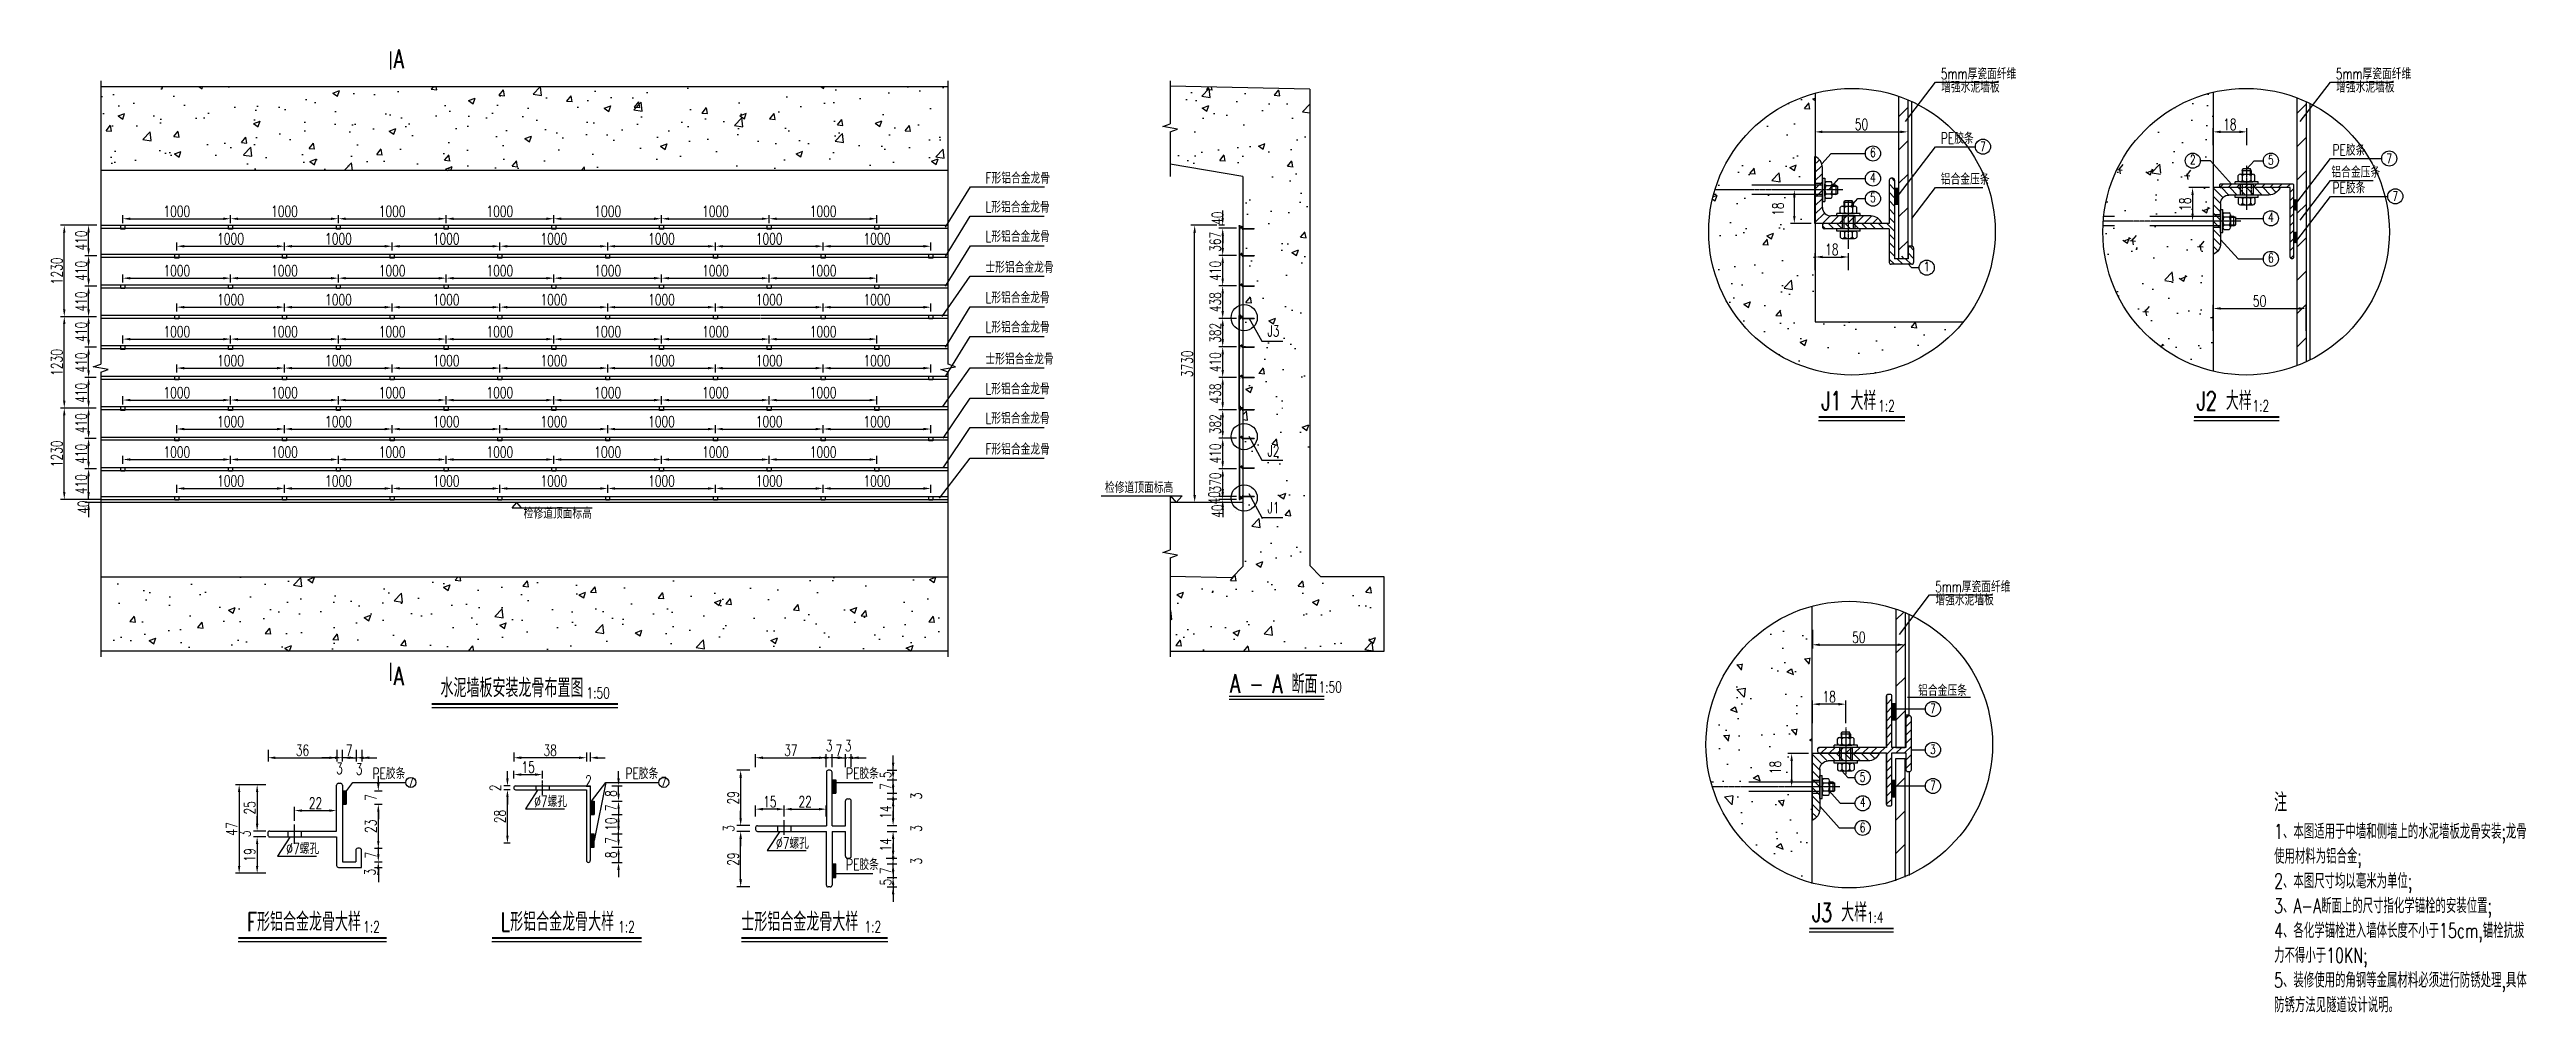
# Model space of a CAD drawing. Header units: millimetres. Extents: x -48690 to 48320, y -25312 to 3911.
# Drawn here: x 14980 to 48320, y -20448 to -7489 of the extents above; entities that cross this region are included whole.
import ezdxf

# ---------------------------------------------------------------- set-up
doc = ezdxf.new("R2010")
doc.units = ezdxf.units.MM
doc.header["$LTSCALE"] = 0.25
doc.header["$MEASUREMENT"] = 0
for name, pattern in [('1', [8, 4, 4]), ('CENTER', [50.8, 31.75, -6.35, 6.35, -6.35]), ('CONTINOUS', [0]), ('DASHED', [19.05, 12.7, -6.35])]:
    doc.linetypes.add(name, pattern=pattern)
for name, color, linetype in [('JG', 4, 'Continuous'), ('图框', 7, 'Continuous'), ('文字', 7, 'Continuous'), ('标注', 7, 'Continuous'), ('道路桩号', 7, 'Continuous')]:
    doc.layers.add(name, color=color, linetype=linetype)
doc.layers.add('填充线', color=9, linetype='Continuous', lineweight=20)
doc.styles.get("Standard").update_dxf_attribs({"font": 'simplex1.shx', "width": 0.7, "bigfont": 'hztxt.shx'})
doc.dimstyles.new('1-50', dxfattribs={"dimscale": 50, "dimtxt": 3, "dimasz": 2, "dimexe": 1, "dimexo": 1, "dimgap": 0.5, "dimtad": 1, "dimdec": 1, "dimdsep": 46, "dimtxsty": 'Standard', "dimcen": 0.5, "dimadec": 0, "dimazin": 0, "dimtfac": 1, "dimtdec": 1, "dimtofl": 0, "dimtmove": 2, "dimatfit": 3, "dimfxl": 0, "dimtolj": 1, "dimtzin": 0, "dimarcsym": 0})
pattern_1 = [(50, (-246333.8, 85776.5), (910.9233, -79.6954), [95.25, -1047.75]), (355, (-246333.8, 85776.5), (-176.214, 955.2832), [76.2, -838.2]), (100.451, (-246257.9, 85769.8), (734.7125, 875.5834), [80.95, -890.45]), (46.1842, (-246333.8, 86030.5), (1355.395, -210.2116), [142.875, -1571.625]), (96.6356, (-246220.8, 86013), (1187.021, 1237.128), [121.425, -1335.675]), (351.184, (-246333.8, 86030.5), (1187.023, 1237.1256), [114.3, -1257.3]), (21, (-246206.8, 85967), (758.0744, -511.3276), [95.25, -1047.75]), (326, (-246206.8, 85967), (309.01, 920.9398), [76.2, -838.2]), (71.4514, (-246143.6, 85924.4), (1067.0825, 409.6143), [80.95, -890.45]), (37.5, (-246333.8, 85776.47), (15.443, 422.7752), [0, -828.04, 0, -850.9, 0, -841.375]), (7.5, (-246333.8, 85776.47), (334.0983, 500.9029), [0, -485.14, 0, -808.99, 0, -320.675]), (327.5, (-246617, 85776.47), (677.95298, -28.64372), [0, -317.5, 0, -990.6, 0, -1314.45]), (317.5, (-246744, 85776.47), (740.6459, 127.1325), [0, -412.75, 0, -657.86, 0, -933.45])]
pattern_2 = [(45, (-242682.7, 85776.47), (-224.5064, 224.5064), [])]
pattern_3 = [(45, (-242682.686, 85776.47), (-56.1266, 56.1266), [])]

msp = doc.modelspace()

# ---------------------------------------------------------------- texts
at = {"width": 0.7}
for s, p in [('J1 大样', (38830.72, -12342.14)), ('J2 大样', (43883.45, -12342.14)), ('水泥墙板安装龙骨布置图', (20242.08, -16205.82)), ('J3 大样', (38705.49, -19226.85)), ('F形铝合金龙骨大样', (17637.59, -19353.34)), ('L形铝合金龙骨大样', (21052.45, -19353.34)), ('士形铝合金龙骨大样', (24291.7, -19353.34))]:
    msp.add_text(s, height=250, dxfattribs=at).set_placement(p)
at = {"color": 7, "ltscale": 100, "width": 0.7}
msp.add_text('1:50', height=150, dxfattribs=at).set_placement((32060.95, -16142.99))
at = {"color": 7, "char_height": 125, "attachment_point": 5}
for insert in [(19843.36, -17352.28), (23247.4, -17342.11)]:
    msp.add_mtext('7', dxfattribs=dict(at, insert=insert))
at = {"color": 7, "ltscale": 100, "insert": (44923.33, -17495.2), "char_height": 150, "width": 3465.4165, "attachment_point": 1}
msp.add_mtext('{\\H1.667x;注\\P\\H0.8x;1、本图适用于中墙和侧墙上的水泥墙板龙骨安装;龙骨使用材料为铝合金;\\P2、本图尺寸均以毫米为单位;\\P3、A-A断面上的尺寸指化学锚栓的安装位置;\\P4、各化学锚栓进入墙体长度不小于15cm,锚栓抗拔力不得小于10KN;\\P5、装修使用的角钢等金属材料必须进行防锈处理,具体防锈方法见隧道设计说明。}', dxfattribs=at)
at = {"layer": '图框', "color": 7, "width": 0.7}
for s, height, p in [('A', 250, (19613.23, -7739.01)), ('增强水泥墙板', 150, (40441.95, -8068.12)), ('5mm厚瓷面纤维', 150, (40437.44, -7889.77)), ('增强水泥墙板', 150, (45757.87, -8068.12)), ('5mm厚瓷面纤维', 150, (45753.36, -7889.77)), ('PE胶条', 150, (40437.44, -8757.53)), ('PE胶条', 150, (45709.41, -8916.09)), ('F形铝合金龙骨', 150, (27579.06, -9292.86)), ('铝合金压条', 150, (40437.44, -9307.14)), ('铝合金压条', 150, (45694.95, -9212.39)), ('PE胶条', 150, (45709.41, -9425.98)), ('L形铝合金龙骨', 150, (27579.56, -9683.35)), ('L形铝合金龙骨', 150, (27580.55, -10080.27)), ('士形铝合金龙骨', 150, (27577.04, -10494.36)), ('L形铝合金龙骨', 150, (27579.75, -10902.93)), ('L形铝合金龙骨', 150, (27579.82, -11299.85)), ('J3', 150, (31372.75, -11350.81)), ('士形铝合金龙骨', 150, (27577.04, -11727.94)), ('L形铝合金龙骨', 150, (27579.56, -12129.93)), ('L形铝合金龙骨', 150, (27579.56, -12526.86)), ('F形铝合金龙骨', 150, (27577.04, -12940.95)), ('J2', 150, (31372.75, -12965.47)), ('检修道顶面标高', 150, (29187.29, -13458.58)), ('检修道顶面标高', 150, (21362.07, -13804.41)), ('J1', 150, (31372.75, -13729.96)), ('5mm厚瓷面纤维', 150, (40359.25, -14792.4)), ('增强水泥墙板', 150, (40363.75, -14970.75)), ('A', 250, (19613.23, -16045.31)), ('铝合金压条', 150, (40132.49, -16188.87)), ('PE胶条', 150, (19326.97, -17306.03)), ('PE胶条', 150, (22731.02, -17306.03)), ('PE胶条', 150, (25700.66, -17306.03)), ('%%C7螺孔', 150, (21503.68, -17683.62)), ('%%C7螺孔', 150, (18167.36, -18317.77)), ('%%C7螺孔', 150, (24758.56, -18245.08)), ('PE胶条', 150, (25700.66, -18531.67))]:
    msp.add_text(s, height=height, dxfattribs=at).set_placement(p)
at = {"layer": '图框', "color": 7, "char_height": 125, "attachment_point": 5}
for s, insert in [('6', (39523.42, -8873.47)), ('7', (41004.69, -8794.85)), ('2', (43828.2, -8970.59)), ('5', (44880.48, -8974.38)), ('7', (46473.44, -8953.41)), ('4', (39523.42, -9211.54)), ('5', (39524.08, -9480.92)), ('7', (46554.82, -9463.3)), ('4', (44880.48, -9746.44)), ('6', (44880.48, -10292.38)), ('1', (40248.04, -10410.23)), ('7', (40331.68, -16358.26)), ('3', (40331.68, -16907.05)), ('5', (39385.34, -17279.71)), ('7', (40331.68, -17394.95)), ('4', (39385.34, -17616.12)), ('6', (39385.34, -17958.98))]:
    msp.add_mtext(s, dxfattribs=dict(at, insert=insert))
at = {"layer": '文字', "width": 0.7}
for s, p in [('1:2', (39593.13, -12359.17)), ('1:2', (44632.07, -12359.17)), ('1:50', (22207.68, -16222.85)), ('1:2', (19200.38, -19370.37)), ('1:2', (22634.4, -19370.37)), ('1:2', (25947.59, -19370.37)), ('1:4', (39440.11, -19243.88))]:
    msp.add_text(s, height=150, dxfattribs=at).set_placement(p)
at = {"layer": '道路桩号', "width": 0.7}
msp.add_text('A - A 断面', height=250, rotation=359.450544, dxfattribs=at).set_placement((30870.82, -16144.2))

# ---------------------------------------------------------------- blocks, each defined once
blk = doc.blocks.new('*D157')
at = {"color": 0, "lineweight": -2}
for p, q in [((15619, -9854), (15456, -9854)), ((15506, -10164), (15506, -9954)), ((15619, -10264), (15456, -10264))]:
    blk.add_line(p, q, dxfattribs=at)
at = {"color": 0}
for points in [[(15489, -9954), (15523, -9954), (15506, -9854)], [(15489, -10164), (15523, -10164), (15506, -10264)]]:
    blk.add_solid(points, dxfattribs=at)
at = {"layer": 'Defpoints', "color": 0}
for p in [(15506, -9854), (15669, -9854), (15669, -10264)]:
    blk.add_point(p, dxfattribs=at)
at = {"color": 0, "insert": (15406, -10059), "char_height": 150, "attachment_point": 5, "rotation": 90}
blk.add_mtext('\\A1;410', dxfattribs=at)
blk = doc.blocks.new('*D158')
at = {"color": 0, "lineweight": -2}
for p, q in [((15619, -10264), (15456, -10264)), ((15506, -10574), (15506, -10364)), ((15619, -10674), (15456, -10674))]:
    blk.add_line(p, q, dxfattribs=at)
at = {"color": 0}
for points in [[(15489, -10364), (15523, -10364), (15506, -10264)], [(15489, -10574), (15523, -10574), (15506, -10674)]]:
    blk.add_solid(points, dxfattribs=at)
at = {"layer": 'Defpoints', "color": 0}
for p in [(15506, -10264), (15669, -10264), (15669, -10674)]:
    blk.add_point(p, dxfattribs=at)
at = {"color": 0, "insert": (15406, -10469), "char_height": 150, "attachment_point": 5, "rotation": 90}
blk.add_mtext('\\A1;410', dxfattribs=at)
blk = doc.blocks.new('*D159')
at = {"color": 0, "lineweight": -2}
for p, q in [((15619, -10674), (15456, -10674)), ((15506, -10984), (15506, -10774)), ((15613, -11084), (15456, -11084))]:
    blk.add_line(p, q, dxfattribs=at)
at = {"color": 0}
for points in [[(15489, -10774), (15523, -10774), (15506, -10674)], [(15489, -10984), (15523, -10984), (15506, -11084)]]:
    blk.add_solid(points, dxfattribs=at)
at = {"layer": 'Defpoints', "color": 0}
for p in [(15506, -10674), (15669, -10674), (15663, -11084)]:
    blk.add_point(p, dxfattribs=at)
at = {"color": 0, "insert": (15406, -10879), "char_height": 150, "attachment_point": 5, "rotation": 90}
blk.add_mtext('\\A1;410', dxfattribs=at)
blk = doc.blocks.new('*D160')
at = {"color": 0, "lineweight": -2}
for p, q in [((15613, -11084), (15456, -11084)), ((15506, -11394), (15506, -11184)), ((15613, -11494), (15456, -11494))]:
    blk.add_line(p, q, dxfattribs=at)
at = {"color": 0}
for points in [[(15489, -11184), (15523, -11184), (15506, -11084)], [(15489, -11394), (15523, -11394), (15506, -11494)]]:
    blk.add_solid(points, dxfattribs=at)
at = {"layer": 'Defpoints', "color": 0}
for p in [(15506, -11084), (15663, -11084), (15663, -11494)]:
    blk.add_point(p, dxfattribs=at)
at = {"color": 0, "insert": (15406, -11289), "char_height": 150, "attachment_point": 5, "rotation": 90}
blk.add_mtext('\\A1;410', dxfattribs=at)
blk = doc.blocks.new('*D161')
at = {"color": 0, "lineweight": -2}
for p, q in [((15613, -11494), (15456, -11494)), ((15506, -11804), (15506, -11594)), ((15610, -11904), (15456, -11904))]:
    blk.add_line(p, q, dxfattribs=at)
at = {"color": 0}
for points in [[(15489, -11594), (15523, -11594), (15506, -11494)], [(15489, -11804), (15523, -11804), (15506, -11904)]]:
    blk.add_solid(points, dxfattribs=at)
at = {"layer": 'Defpoints', "color": 0}
for p in [(15506, -11494), (15663, -11494), (15660, -11904)]:
    blk.add_point(p, dxfattribs=at)
at = {"color": 0, "insert": (15406, -11699), "char_height": 150, "attachment_point": 5, "rotation": 90}
blk.add_mtext('\\A1;410', dxfattribs=at)
blk = doc.blocks.new('*D162')
at = {"color": 0, "lineweight": -2}
for p, q in [((15610, -11904), (15456, -11904)), ((15610, -12314), (15456, -12314)), ((15506, -12214), (15506, -12004))]:
    blk.add_line(p, q, dxfattribs=at)
at = {"color": 0}
for points in [[(15489, -12004), (15523, -12004), (15506, -11904)], [(15489, -12214), (15523, -12214), (15506, -12314)]]:
    blk.add_solid(points, dxfattribs=at)
at = {"layer": 'Defpoints', "color": 0}
for p in [(15506, -11904), (15660, -11904), (15660, -12314)]:
    blk.add_point(p, dxfattribs=at)
at = {"color": 0, "insert": (15406, -12109), "char_height": 150, "attachment_point": 5, "rotation": 90}
blk.add_mtext('\\A1;410', dxfattribs=at)
blk = doc.blocks.new('*D163')
at = {"color": 0, "lineweight": -2}
for p, q in [((15610, -12314), (15456, -12314)), ((15506, -12624), (15506, -12414)), ((15610, -12724), (15456, -12724))]:
    blk.add_line(p, q, dxfattribs=at)
at = {"color": 0}
for points in [[(15489, -12414), (15523, -12414), (15506, -12314)], [(15489, -12624), (15523, -12624), (15506, -12724)]]:
    blk.add_solid(points, dxfattribs=at)
at = {"layer": 'Defpoints', "color": 0}
for p in [(15506, -12314), (15660, -12314), (15660, -12724)]:
    blk.add_point(p, dxfattribs=at)
at = {"color": 0, "insert": (15406, -12519), "char_height": 150, "attachment_point": 5, "rotation": 90}
blk.add_mtext('\\A1;410', dxfattribs=at)
blk = doc.blocks.new('*D164')
at = {"color": 0, "lineweight": -2}
for p, q in [((15610, -12724), (15456, -12724)), ((15506, -13034), (15506, -12824)), ((15610, -13134), (15456, -13134))]:
    blk.add_line(p, q, dxfattribs=at)
at = {"color": 0}
for points in [[(15489, -12824), (15523, -12824), (15506, -12724)], [(15489, -13034), (15523, -13034), (15506, -13134)]]:
    blk.add_solid(points, dxfattribs=at)
at = {"layer": 'Defpoints', "color": 0}
for p in [(15506, -12724), (15660, -12724), (15660, -13134)]:
    blk.add_point(p, dxfattribs=at)
at = {"color": 0, "insert": (15406, -12929), "char_height": 150, "attachment_point": 5, "rotation": 90}
blk.add_mtext('\\A1;410', dxfattribs=at)
blk = doc.blocks.new('*D165')
at = {"color": 0, "lineweight": -2}
for p, q in [((15611, -13134), (15456, -13134)), ((15506, -13444), (15506, -13234)), ((15611, -13544), (15456, -13544))]:
    blk.add_line(p, q, dxfattribs=at)
at = {"color": 0}
for points in [[(15489, -13234), (15523, -13234), (15506, -13134)], [(15489, -13444), (15523, -13444), (15506, -13544)]]:
    blk.add_solid(points, dxfattribs=at)
at = {"layer": 'Defpoints', "color": 0}
for p in [(15506, -13134), (15661, -13134), (15661, -13544)]:
    blk.add_point(p, dxfattribs=at)
at = {"color": 0, "insert": (15406, -13339), "char_height": 150, "attachment_point": 5, "rotation": 90}
blk.add_mtext('\\A1;410', dxfattribs=at)
blk = doc.blocks.new('*D166')
at = {"color": 0, "lineweight": -2}
for p, q in [((15479, -9854), (15129, -9854)), ((15179, -10984), (15179, -9954)), ((15479, -11084), (15129, -11084))]:
    blk.add_line(p, q, dxfattribs=at)
at = {"color": 0}
for points in [[(15162, -9954), (15195, -9954), (15179, -9854)], [(15162, -10984), (15195, -10984), (15179, -11084)]]:
    blk.add_solid(points, dxfattribs=at)
at = {"layer": 'Defpoints', "color": 0}
for p in [(15179, -9854), (15669, -9854), (15660, -11084)]:
    blk.add_point(p, dxfattribs=at)
at = {"color": 0, "insert": (15079, -10469), "char_height": 150, "attachment_point": 5, "rotation": 90}
blk.add_mtext('\\A1;1230', dxfattribs=at)
blk = doc.blocks.new('*D167')
at = {"color": 0, "lineweight": -2}
for p, q in [((15479, -11084), (15129, -11084)), ((15179, -12214), (15179, -11184)), ((15479, -12314), (15129, -12314))]:
    blk.add_line(p, q, dxfattribs=at)
at = {"color": 0}
for points in [[(15162, -11184), (15195, -11184), (15179, -11084)], [(15162, -12214), (15195, -12214), (15179, -12314)]]:
    blk.add_solid(points, dxfattribs=at)
at = {"layer": 'Defpoints', "color": 0}
for p in [(15179, -11084), (15661, -11084), (15661, -12314)]:
    blk.add_point(p, dxfattribs=at)
at = {"color": 0, "insert": (15079, -11699), "char_height": 150, "attachment_point": 5, "rotation": 90}
blk.add_mtext('\\A1;1230', dxfattribs=at)
blk = doc.blocks.new('*D168')
at = {"color": 0, "lineweight": -2}
for p, q in [((15479, -12314), (15129, -12314)), ((15179, -13444), (15179, -12414)), ((15479, -13544), (15129, -13544))]:
    blk.add_line(p, q, dxfattribs=at)
at = {"color": 0}
for points in [[(15162, -12414), (15195, -12414), (15179, -12314)], [(15162, -13444), (15195, -13444), (15179, -13544)]]:
    blk.add_solid(points, dxfattribs=at)
at = {"layer": 'Defpoints', "color": 0}
for p in [(15179, -12314), (15662, -12314), (15662, -13544)]:
    blk.add_point(p, dxfattribs=at)
at = {"color": 0, "insert": (15079, -12929), "char_height": 150, "attachment_point": 5, "rotation": 90}
blk.add_mtext('\\A1;1230', dxfattribs=at)
blk = doc.blocks.new('*D169')
at = {"color": 0, "lineweight": -2}
for p, q in [((24668, -13064), (24668, -12956)), ((26118, -13064), (26118, -12956)), ((24768, -13006), (26018, -13006))]:
    blk.add_line(p, q, dxfattribs=at)
at = {"color": 0}
for points in [[(24768, -12990), (24768, -13023), (24668, -13006)], [(26018, -12990), (26018, -13023), (26118, -13006)]]:
    blk.add_solid(points, dxfattribs=at)
at = {"layer": 'Defpoints', "color": 0}
for p in [(24668, -13114), (26118, -13006), (26118, -13114)]:
    blk.add_point(p, dxfattribs=at)
at = {"color": 0, "insert": (25393, -12906), "char_height": 150, "attachment_point": 5}
blk.add_mtext('\\A1;1000', dxfattribs=at)
blk = doc.blocks.new('*D170')
at = {"color": 0, "lineweight": -2}
for p, q in [((23218, -13064), (23218, -12956)), ((24668, -13064), (24668, -12956)), ((23318, -13006), (24568, -13006))]:
    blk.add_line(p, q, dxfattribs=at)
at = {"color": 0}
for points in [[(23318, -12990), (23318, -13023), (23218, -13006)], [(24568, -12990), (24568, -13023), (24668, -13006)]]:
    blk.add_solid(points, dxfattribs=at)
at = {"layer": 'Defpoints', "color": 0}
for p in [(23218, -13114), (24668, -13006), (24668, -13114)]:
    blk.add_point(p, dxfattribs=at)
at = {"color": 0, "insert": (23943, -12906), "char_height": 150, "attachment_point": 5}
blk.add_mtext('\\A1;1000', dxfattribs=at)
blk = doc.blocks.new('*D171')
at = {"color": 0, "lineweight": -2}
for p, q in [((21768, -13064), (21768, -12956)), ((23218, -13064), (23218, -12956)), ((21868, -13006), (23118, -13006))]:
    blk.add_line(p, q, dxfattribs=at)
at = {"color": 0}
for points in [[(21868, -12990), (21868, -13023), (21768, -13006)], [(23118, -12990), (23118, -13023), (23218, -13006)]]:
    blk.add_solid(points, dxfattribs=at)
at = {"layer": 'Defpoints', "color": 0}
for p in [(21768, -13114), (23218, -13006), (23218, -13114)]:
    blk.add_point(p, dxfattribs=at)
at = {"color": 0, "insert": (22493, -12906), "char_height": 150, "attachment_point": 5}
blk.add_mtext('\\A1;1000', dxfattribs=at)
blk = doc.blocks.new('*D172')
at = {"color": 0, "lineweight": -2}
for p, q in [((20318, -13064), (20318, -12956)), ((21768, -13064), (21768, -12956)), ((20418, -13006), (21668, -13006))]:
    blk.add_line(p, q, dxfattribs=at)
at = {"color": 0}
for points in [[(20418, -12990), (20418, -13023), (20318, -13006)], [(21668, -12990), (21668, -13023), (21768, -13006)]]:
    blk.add_solid(points, dxfattribs=at)
at = {"layer": 'Defpoints', "color": 0}
for p in [(20318, -13114), (21768, -13006), (21768, -13114)]:
    blk.add_point(p, dxfattribs=at)
at = {"color": 0, "insert": (21043, -12906), "char_height": 150, "attachment_point": 5}
blk.add_mtext('\\A1;1000', dxfattribs=at)
blk = doc.blocks.new('*D173')
at = {"color": 0, "lineweight": -2}
for p, q in [((18868, -13064), (18868, -12956)), ((20318, -13064), (20318, -12956)), ((18968, -13006), (20218, -13006))]:
    blk.add_line(p, q, dxfattribs=at)
at = {"color": 0}
for points in [[(18968, -12990), (18968, -13023), (18868, -13006)], [(20218, -12990), (20218, -13023), (20318, -13006)]]:
    blk.add_solid(points, dxfattribs=at)
at = {"layer": 'Defpoints', "color": 0}
for p in [(18868, -13114), (20318, -13006), (20318, -13114)]:
    blk.add_point(p, dxfattribs=at)
at = {"color": 0, "insert": (19593, -12906), "char_height": 150, "attachment_point": 5}
blk.add_mtext('\\A1;1000', dxfattribs=at)
blk = doc.blocks.new('*D174')
at = {"color": 0, "lineweight": -2}
for p, q in [((17418, -13064), (17418, -12956)), ((18868, -13064), (18868, -12956)), ((17518, -13006), (18768, -13006))]:
    blk.add_line(p, q, dxfattribs=at)
at = {"color": 0}
for points in [[(17518, -12990), (17518, -13023), (17418, -13006)], [(18768, -12990), (18768, -13023), (18868, -13006)]]:
    blk.add_solid(points, dxfattribs=at)
at = {"layer": 'Defpoints', "color": 0}
for p in [(17418, -13114), (18868, -13006), (18868, -13114)]:
    blk.add_point(p, dxfattribs=at)
at = {"color": 0, "insert": (18143, -12906), "char_height": 150, "attachment_point": 5}
blk.add_mtext('\\A1;1000', dxfattribs=at)
blk = doc.blocks.new('*D175')
at = {"color": 0, "lineweight": -2}
for p, q in [((15968, -13064), (15968, -12956)), ((17418, -13064), (17418, -12956)), ((16068, -13006), (17318, -13006))]:
    blk.add_line(p, q, dxfattribs=at)
at = {"color": 0}
for points in [[(16068, -12990), (16068, -13023), (15968, -13006)], [(17318, -12990), (17318, -13023), (17418, -13006)]]:
    blk.add_solid(points, dxfattribs=at)
at = {"layer": 'Defpoints', "color": 0}
for p in [(15968, -13114), (17418, -13006), (17418, -13114)]:
    blk.add_point(p, dxfattribs=at)
at = {"color": 0, "insert": (16693, -12906), "char_height": 150, "attachment_point": 5}
blk.add_mtext('\\A1;1000', dxfattribs=at)
blk = doc.blocks.new('*D176')
at = {"color": 0, "lineweight": -2}
for p, q in [((25393, -13454), (25393, -13346)), ((25493, -13396), (26743, -13396)), ((26843, -13454), (26843, -13346))]:
    blk.add_line(p, q, dxfattribs=at)
at = {"color": 0}
for points in [[(25493, -13380), (25493, -13413), (25393, -13396)], [(26743, -13380), (26743, -13413), (26843, -13396)]]:
    blk.add_solid(points, dxfattribs=at)
at = {"layer": 'Defpoints', "color": 0}
for p in [(25393, -13504), (26843, -13396), (26843, -13504)]:
    blk.add_point(p, dxfattribs=at)
at = {"color": 0, "insert": (26118, -13296), "char_height": 150, "attachment_point": 5}
blk.add_mtext('\\A1;1000', dxfattribs=at)
blk = doc.blocks.new('*D177')
at = {"color": 0, "lineweight": -2}
for p, q in [((23943, -13454), (23943, -13346)), ((24043, -13396), (25293, -13396)), ((25393, -13454), (25393, -13346))]:
    blk.add_line(p, q, dxfattribs=at)
at = {"color": 0}
for points in [[(24043, -13380), (24043, -13413), (23943, -13396)], [(25293, -13380), (25293, -13413), (25393, -13396)]]:
    blk.add_solid(points, dxfattribs=at)
at = {"layer": 'Defpoints', "color": 0}
for p in [(23943, -13504), (25393, -13396), (25393, -13504)]:
    blk.add_point(p, dxfattribs=at)
at = {"color": 0, "insert": (24668, -13296), "char_height": 150, "attachment_point": 5}
blk.add_mtext('\\A1;1000', dxfattribs=at)
blk = doc.blocks.new('*D178')
at = {"color": 0, "lineweight": -2}
for p, q in [((22493, -13454), (22493, -13346)), ((22593, -13396), (23843, -13396)), ((23943, -13454), (23943, -13346))]:
    blk.add_line(p, q, dxfattribs=at)
at = {"color": 0}
for points in [[(22593, -13380), (22593, -13413), (22493, -13396)], [(23843, -13380), (23843, -13413), (23943, -13396)]]:
    blk.add_solid(points, dxfattribs=at)
at = {"layer": 'Defpoints', "color": 0}
for p in [(22493, -13504), (23943, -13396), (23943, -13504)]:
    blk.add_point(p, dxfattribs=at)
at = {"color": 0, "insert": (23218, -13296), "char_height": 150, "attachment_point": 5}
blk.add_mtext('\\A1;1000', dxfattribs=at)
blk = doc.blocks.new('*D179')
at = {"color": 0, "lineweight": -2}
for p, q in [((21043, -13454), (21043, -13346)), ((21143, -13396), (22393, -13396)), ((22493, -13454), (22493, -13346))]:
    blk.add_line(p, q, dxfattribs=at)
at = {"color": 0}
for points in [[(21143, -13380), (21143, -13413), (21043, -13396)], [(22393, -13380), (22393, -13413), (22493, -13396)]]:
    blk.add_solid(points, dxfattribs=at)
at = {"layer": 'Defpoints', "color": 0}
for p in [(21043, -13504), (22493, -13396), (22493, -13504)]:
    blk.add_point(p, dxfattribs=at)
at = {"color": 0, "insert": (21768, -13296), "char_height": 150, "attachment_point": 5}
blk.add_mtext('\\A1;1000', dxfattribs=at)
blk = doc.blocks.new('*D180')
at = {"color": 0, "lineweight": -2}
for p, q in [((19593, -13454), (19593, -13346)), ((19693, -13396), (20943, -13396)), ((21043, -13454), (21043, -13346))]:
    blk.add_line(p, q, dxfattribs=at)
at = {"color": 0}
for points in [[(19693, -13380), (19693, -13413), (19593, -13396)], [(20943, -13380), (20943, -13413), (21043, -13396)]]:
    blk.add_solid(points, dxfattribs=at)
at = {"layer": 'Defpoints', "color": 0}
for p in [(19593, -13504), (21043, -13396), (21043, -13504)]:
    blk.add_point(p, dxfattribs=at)
at = {"color": 0, "insert": (20318, -13296), "char_height": 150, "attachment_point": 5}
blk.add_mtext('\\A1;1000', dxfattribs=at)
blk = doc.blocks.new('*D181')
at = {"color": 0, "lineweight": -2}
for p, q in [((18143, -13454), (18143, -13346)), ((18243, -13396), (19493, -13396)), ((19593, -13454), (19593, -13346))]:
    blk.add_line(p, q, dxfattribs=at)
at = {"color": 0}
for points in [[(18243, -13380), (18243, -13413), (18143, -13396)], [(19493, -13380), (19493, -13413), (19593, -13396)]]:
    blk.add_solid(points, dxfattribs=at)
at = {"layer": 'Defpoints', "color": 0}
for p in [(18143, -13504), (19593, -13396), (19593, -13504)]:
    blk.add_point(p, dxfattribs=at)
at = {"color": 0, "insert": (18868, -13296), "char_height": 150, "attachment_point": 5}
blk.add_mtext('\\A1;1000', dxfattribs=at)
blk = doc.blocks.new('*D182')
at = {"color": 0, "lineweight": -2}
for p, q in [((16693, -13454), (16693, -13346)), ((16793, -13396), (18043, -13396)), ((18143, -13454), (18143, -13346))]:
    blk.add_line(p, q, dxfattribs=at)
at = {"color": 0}
for points in [[(16793, -13380), (16793, -13413), (16693, -13396)], [(18043, -13380), (18043, -13413), (18143, -13396)]]:
    blk.add_solid(points, dxfattribs=at)
at = {"layer": 'Defpoints', "color": 0}
for p in [(16693, -13504), (18143, -13396), (18143, -13504)]:
    blk.add_point(p, dxfattribs=at)
at = {"color": 0, "insert": (17418, -13296), "char_height": 150, "attachment_point": 5}
blk.add_mtext('\\A1;1000', dxfattribs=at)
blk = doc.blocks.new('*D183')
at = {"color": 0, "lineweight": -2}
for p, q in [((30694, -9854), (30344, -9854)), ((30394, -13484), (30394, -9954)), ((30694, -13584), (30344, -13584))]:
    blk.add_line(p, q, dxfattribs=at)
at = {"color": 0}
for points in [[(30377, -9954), (30411, -9954), (30394, -9854)], [(30377, -13484), (30411, -13484), (30394, -13584)]]:
    blk.add_solid(points, dxfattribs=at)
at = {"layer": 'Defpoints', "color": 0}
for p in [(30394, -9854), (30903, -9854), (30802, -13584)]:
    blk.add_point(p, dxfattribs=at)
at = {"color": 0, "insert": (30294, -11719), "char_height": 150, "attachment_point": 5, "rotation": 90}
blk.add_mtext('\\A1;3730', dxfattribs=at)
blk = doc.blocks.new('*D184')
at = {"color": 0, "lineweight": -2}
for p, q in [((30957, -13131), (30721, -13131)), ((30771, -13404), (30771, -13231)), ((30923, -13504), (30721, -13504))]:
    blk.add_line(p, q, dxfattribs=at)
at = {"color": 0}
for points in [[(30755, -13231), (30788, -13231), (30771, -13131)], [(30755, -13404), (30788, -13404), (30771, -13504)]]:
    blk.add_solid(points, dxfattribs=at)
at = {"layer": 'Defpoints', "color": 0}
for p in [(30771, -13131), (31007, -13131), (30973, -13504)]:
    blk.add_point(p, dxfattribs=at)
at = {"color": 0, "insert": (30671, -13317), "char_height": 150, "attachment_point": 5, "rotation": 90}
blk.add_mtext('\\A1;370', dxfattribs=at)
blk = doc.blocks.new('*D185')
at = {"color": 0, "lineweight": -2}
for p, q in [((30957, -12721), (30721, -12721)), ((30771, -13031), (30771, -12821)), ((30957, -13131), (30721, -13131))]:
    blk.add_line(p, q, dxfattribs=at)
at = {"color": 0}
for points in [[(30755, -12821), (30788, -12821), (30771, -12721)], [(30755, -13031), (30788, -13031), (30771, -13131)]]:
    blk.add_solid(points, dxfattribs=at)
at = {"layer": 'Defpoints', "color": 0}
for p in [(30771, -12721), (31007, -12721), (31007, -13131)]:
    blk.add_point(p, dxfattribs=at)
at = {"color": 0, "insert": (30671, -12926), "char_height": 150, "attachment_point": 5, "rotation": 90}
blk.add_mtext('\\A1;410', dxfattribs=at)
blk = doc.blocks.new('*D186')
at = {"color": 0, "lineweight": -2}
for p, q in [((30957, -12339), (30721, -12339)), ((30771, -12621), (30771, -12439)), ((30957, -12721), (30721, -12721))]:
    blk.add_line(p, q, dxfattribs=at)
at = {"color": 0}
for points in [[(30755, -12439), (30788, -12439), (30771, -12339)], [(30755, -12621), (30788, -12621), (30771, -12721)]]:
    blk.add_solid(points, dxfattribs=at)
at = {"layer": 'Defpoints', "color": 0}
for p in [(30771, -12339), (31007, -12339), (31007, -12721)]:
    blk.add_point(p, dxfattribs=at)
at = {"color": 0, "insert": (30671, -12530), "char_height": 150, "attachment_point": 5, "rotation": 90}
blk.add_mtext('\\A1;382', dxfattribs=at)
blk = doc.blocks.new('*D187')
at = {"color": 0, "lineweight": -2}
for p, q in [((30957, -11901), (30721, -11901)), ((30771, -12239), (30771, -12001)), ((30957, -12339), (30721, -12339))]:
    blk.add_line(p, q, dxfattribs=at)
at = {"color": 0}
for points in [[(30755, -12001), (30788, -12001), (30771, -11901)], [(30755, -12239), (30788, -12239), (30771, -12339)]]:
    blk.add_solid(points, dxfattribs=at)
at = {"layer": 'Defpoints', "color": 0}
for p in [(30771, -11901), (31007, -11901), (31007, -12339)]:
    blk.add_point(p, dxfattribs=at)
at = {"color": 0, "insert": (30671, -12120), "char_height": 150, "attachment_point": 5, "rotation": 90}
blk.add_mtext('\\A1;438', dxfattribs=at)
blk = doc.blocks.new('*D188')
at = {"color": 0, "lineweight": -2}
for p, q in [((30957, -11491), (30721, -11491)), ((30771, -11801), (30771, -11591)), ((30957, -11901), (30721, -11901))]:
    blk.add_line(p, q, dxfattribs=at)
at = {"color": 0}
for points in [[(30755, -11591), (30788, -11591), (30771, -11491)], [(30755, -11801), (30788, -11801), (30771, -11901)]]:
    blk.add_solid(points, dxfattribs=at)
at = {"layer": 'Defpoints', "color": 0}
for p in [(30771, -11491), (31007, -11491), (31007, -11901)]:
    blk.add_point(p, dxfattribs=at)
at = {"color": 0, "insert": (30671, -11696), "char_height": 150, "attachment_point": 5, "rotation": 90}
blk.add_mtext('\\A1;410', dxfattribs=at)
blk = doc.blocks.new('*D189')
at = {"color": 0, "lineweight": -2}
for p, q in [((30957, -11109), (30721, -11109)), ((30771, -11391), (30771, -11209)), ((30957, -11491), (30721, -11491))]:
    blk.add_line(p, q, dxfattribs=at)
at = {"color": 0}
for points in [[(30755, -11209), (30788, -11209), (30771, -11109)], [(30755, -11391), (30788, -11391), (30771, -11491)]]:
    blk.add_solid(points, dxfattribs=at)
at = {"layer": 'Defpoints', "color": 0}
for p in [(30771, -11109), (31007, -11109), (31007, -11491)]:
    blk.add_point(p, dxfattribs=at)
at = {"color": 0, "insert": (30671, -11300), "char_height": 150, "attachment_point": 5, "rotation": 90}
blk.add_mtext('\\A1;382', dxfattribs=at)
blk = doc.blocks.new('*D190')
at = {"color": 0, "lineweight": -2}
for p, q in [((30957, -10671), (30721, -10671)), ((30771, -11009), (30771, -10771)), ((30957, -11109), (30721, -11109))]:
    blk.add_line(p, q, dxfattribs=at)
at = {"color": 0}
for points in [[(30755, -10771), (30788, -10771), (30771, -10671)], [(30755, -11009), (30788, -11009), (30771, -11109)]]:
    blk.add_solid(points, dxfattribs=at)
at = {"layer": 'Defpoints', "color": 0}
for p in [(30771, -10671), (31007, -10671), (31007, -11109)]:
    blk.add_point(p, dxfattribs=at)
at = {"color": 0, "insert": (30671, -10890), "char_height": 150, "attachment_point": 5, "rotation": 90}
blk.add_mtext('\\A1;438', dxfattribs=at)
blk = doc.blocks.new('*D191')
at = {"color": 0, "lineweight": -2}
for p, q in [((30957, -10261), (30721, -10261)), ((30771, -10571), (30771, -10361)), ((30957, -10671), (30721, -10671))]:
    blk.add_line(p, q, dxfattribs=at)
at = {"color": 0}
for points in [[(30755, -10361), (30788, -10361), (30771, -10261)], [(30755, -10571), (30788, -10571), (30771, -10671)]]:
    blk.add_solid(points, dxfattribs=at)
at = {"layer": 'Defpoints', "color": 0}
for p in [(30771, -10261), (31007, -10261), (31007, -10671)]:
    blk.add_point(p, dxfattribs=at)
at = {"color": 0, "insert": (30671, -10466), "char_height": 150, "attachment_point": 5, "rotation": 90}
blk.add_mtext('\\A1;410', dxfattribs=at)
blk = doc.blocks.new('*D192')
at = {"color": 0, "lineweight": -2}
for p, q in [((15612, -13544), (15456, -13544)), ((15612, -13584), (15456, -13584)), ((15506, -13444), (15506, -13344)), ((15506, -13684), (15506, -13784))]:
    blk.add_line(p, q, dxfattribs=at)
at = {"color": 0}
for points in [[(15489, -13444), (15523, -13444), (15506, -13544)], [(15489, -13684), (15523, -13684), (15506, -13584)]]:
    blk.add_solid(points, dxfattribs=at)
at = {"layer": 'Defpoints', "color": 0}
for p in [(15506, -13584), (15662, -13544), (15662, -13584)]:
    blk.add_point(p, dxfattribs=at)
at = {"color": 0, "insert": (15436, -13646), "char_height": 150, "attachment_point": 5, "rotation": 90}
blk.add_mtext('\\A1;40', dxfattribs=at)
blk = doc.blocks.new('*D193')
at = {"color": 0, "lineweight": -2}
for p, q in [((30771, -13404), (30771, -13304)), ((30957, -13504), (30721, -13504)), ((30957, -13544), (30721, -13544)), ((30771, -13644), (30771, -13744))]:
    blk.add_line(p, q, dxfattribs=at)
at = {"color": 0}
for points in [[(30755, -13404), (30788, -13404), (30771, -13504)], [(30755, -13644), (30788, -13644), (30771, -13544)]]:
    blk.add_solid(points, dxfattribs=at)
at = {"layer": 'Defpoints', "color": 0}
for p in [(30771, -13544), (31007, -13504), (31007, -13544)]:
    blk.add_point(p, dxfattribs=at)
at = {"color": 0, "insert": (30657, -13524), "char_height": 150, "attachment_point": 5, "rotation": 90}
blk.add_mtext('\\A1;40', dxfattribs=at)
blk = doc.blocks.new('*D194')
at = {"color": 0, "lineweight": -2}
for p, q in [((30957, -9894), (30721, -9894)), ((30771, -10161), (30771, -9994)), ((30957, -10261), (30721, -10261))]:
    blk.add_line(p, q, dxfattribs=at)
at = {"color": 0}
for points in [[(30755, -9994), (30788, -9994), (30771, -9894)], [(30755, -10161), (30788, -10161), (30771, -10261)]]:
    blk.add_solid(points, dxfattribs=at)
at = {"layer": 'Defpoints', "color": 0}
for p in [(30771, -9894), (31007, -9894), (31007, -10261)]:
    blk.add_point(p, dxfattribs=at)
at = {"color": 0, "insert": (30671, -10077), "char_height": 150, "attachment_point": 5, "rotation": 90}
blk.add_mtext('\\A1;367', dxfattribs=at)
blk = doc.blocks.new('*D195')
at = {"color": 0, "lineweight": -2}
for p, q in [((30771, -9754), (30771, -9654)), ((30796, -9854), (30721, -9854)), ((30957, -9894), (30721, -9894)), ((30771, -9994), (30771, -10094))]:
    blk.add_line(p, q, dxfattribs=at)
at = {"color": 0}
for points in [[(30755, -9754), (30788, -9754), (30771, -9854)], [(30755, -9994), (30788, -9994), (30771, -9894)]]:
    blk.add_solid(points, dxfattribs=at)
at = {"layer": 'Defpoints', "color": 0}
for p in [(30771, -9854), (30846, -9854), (31007, -9894)]:
    blk.add_point(p, dxfattribs=at)
at = {"color": 0, "insert": (30701, -9759), "char_height": 150, "attachment_point": 5, "rotation": 90}
blk.add_mtext('\\A1;40', dxfattribs=at)
blk = doc.blocks.new('*D196')
at = {"color": 0, "lineweight": -2}
for p, q in [((30923, -13544), (30721, -13544)), ((30923, -13584), (30721, -13584)), ((30771, -13444), (30771, -13344)), ((30771, -13684), (30771, -13784))]:
    blk.add_line(p, q, dxfattribs=at)
at = {"color": 0}
for points in [[(30755, -13444), (30788, -13444), (30771, -13544)], [(30755, -13684), (30788, -13684), (30771, -13584)]]:
    blk.add_solid(points, dxfattribs=at)
at = {"layer": 'Defpoints', "color": 0}
for p in [(30771, -13584), (30973, -13544), (30973, -13584)]:
    blk.add_point(p, dxfattribs=at)
at = {"color": 0, "insert": (30701, -13703), "char_height": 150, "attachment_point": 5, "rotation": 90}
blk.add_mtext('\\A1;40', dxfattribs=at)
blk = doc.blocks.new('*D197')
at = {"color": 0, "lineweight": -2}
for p, q in [((24668, -12264), (24668, -12156)), ((24768, -12206), (26018, -12206)), ((26118, -12264), (26118, -12156))]:
    blk.add_line(p, q, dxfattribs=at)
at = {"color": 0}
for points in [[(24768, -12190), (24768, -12223), (24668, -12206)], [(26018, -12190), (26018, -12223), (26118, -12206)]]:
    blk.add_solid(points, dxfattribs=at)
at = {"layer": 'Defpoints', "color": 0}
for p in [(24668, -12314), (26118, -12206), (26118, -12314)]:
    blk.add_point(p, dxfattribs=at)
at = {"color": 0, "insert": (25393, -12106), "char_height": 150, "attachment_point": 5}
blk.add_mtext('\\A1;1000', dxfattribs=at)
blk = doc.blocks.new('*D198')
at = {"color": 0, "lineweight": -2}
for p, q in [((23218, -12264), (23218, -12156)), ((23318, -12206), (24568, -12206)), ((24668, -12264), (24668, -12156))]:
    blk.add_line(p, q, dxfattribs=at)
at = {"color": 0}
for points in [[(23318, -12190), (23318, -12223), (23218, -12206)], [(24568, -12190), (24568, -12223), (24668, -12206)]]:
    blk.add_solid(points, dxfattribs=at)
at = {"layer": 'Defpoints', "color": 0}
for p in [(23218, -12314), (24668, -12206), (24668, -12314)]:
    blk.add_point(p, dxfattribs=at)
at = {"color": 0, "insert": (23943, -12106), "char_height": 150, "attachment_point": 5}
blk.add_mtext('\\A1;1000', dxfattribs=at)
blk = doc.blocks.new('*D199')
at = {"color": 0, "lineweight": -2}
for p, q in [((21768, -12264), (21768, -12156)), ((21868, -12206), (23118, -12206)), ((23218, -12264), (23218, -12156))]:
    blk.add_line(p, q, dxfattribs=at)
at = {"color": 0}
for points in [[(21868, -12190), (21868, -12223), (21768, -12206)], [(23118, -12190), (23118, -12223), (23218, -12206)]]:
    blk.add_solid(points, dxfattribs=at)
at = {"layer": 'Defpoints', "color": 0}
for p in [(21768, -12314), (23218, -12206), (23218, -12314)]:
    blk.add_point(p, dxfattribs=at)
at = {"color": 0, "insert": (22493, -12106), "char_height": 150, "attachment_point": 5}
blk.add_mtext('\\A1;1000', dxfattribs=at)
blk = doc.blocks.new('*D200')
at = {"color": 0, "lineweight": -2}
for p, q in [((20318, -12264), (20318, -12156)), ((20418, -12206), (21668, -12206)), ((21768, -12264), (21768, -12156))]:
    blk.add_line(p, q, dxfattribs=at)
at = {"color": 0}
for points in [[(20418, -12190), (20418, -12223), (20318, -12206)], [(21668, -12190), (21668, -12223), (21768, -12206)]]:
    blk.add_solid(points, dxfattribs=at)
at = {"layer": 'Defpoints', "color": 0}
for p in [(20318, -12314), (21768, -12206), (21768, -12314)]:
    blk.add_point(p, dxfattribs=at)
at = {"color": 0, "insert": (21043, -12106), "char_height": 150, "attachment_point": 5}
blk.add_mtext('\\A1;1000', dxfattribs=at)
blk = doc.blocks.new('*D201')
at = {"color": 0, "lineweight": -2}
for p, q in [((18868, -12264), (18868, -12156)), ((18968, -12206), (20218, -12206)), ((20318, -12264), (20318, -12156))]:
    blk.add_line(p, q, dxfattribs=at)
at = {"color": 0}
for points in [[(18968, -12190), (18968, -12223), (18868, -12206)], [(20218, -12190), (20218, -12223), (20318, -12206)]]:
    blk.add_solid(points, dxfattribs=at)
at = {"layer": 'Defpoints', "color": 0}
for p in [(18868, -12314), (20318, -12206), (20318, -12314)]:
    blk.add_point(p, dxfattribs=at)
at = {"color": 0, "insert": (19593, -12106), "char_height": 150, "attachment_point": 5}
blk.add_mtext('\\A1;1000', dxfattribs=at)
blk = doc.blocks.new('*D202')
at = {"color": 0, "lineweight": -2}
for p, q in [((17418, -12264), (17418, -12156)), ((17518, -12206), (18768, -12206)), ((18868, -12264), (18868, -12156))]:
    blk.add_line(p, q, dxfattribs=at)
at = {"color": 0}
for points in [[(17518, -12190), (17518, -12223), (17418, -12206)], [(18768, -12190), (18768, -12223), (18868, -12206)]]:
    blk.add_solid(points, dxfattribs=at)
at = {"layer": 'Defpoints', "color": 0}
for p in [(17418, -12314), (18868, -12206), (18868, -12314)]:
    blk.add_point(p, dxfattribs=at)
at = {"color": 0, "insert": (18143, -12106), "char_height": 150, "attachment_point": 5}
blk.add_mtext('\\A1;1000', dxfattribs=at)
blk = doc.blocks.new('*D203')
at = {"color": 0, "lineweight": -2}
for p, q in [((15968, -12264), (15968, -12156)), ((16068, -12206), (17318, -12206)), ((17418, -12264), (17418, -12156))]:
    blk.add_line(p, q, dxfattribs=at)
at = {"color": 0}
for points in [[(16068, -12190), (16068, -12223), (15968, -12206)], [(17318, -12190), (17318, -12223), (17418, -12206)]]:
    blk.add_solid(points, dxfattribs=at)
at = {"layer": 'Defpoints', "color": 0}
for p in [(15968, -12314), (17418, -12206), (17418, -12314)]:
    blk.add_point(p, dxfattribs=at)
at = {"color": 0, "insert": (16693, -12106), "char_height": 150, "attachment_point": 5}
blk.add_mtext('\\A1;1000', dxfattribs=at)
blk = doc.blocks.new('*D204')
at = {"color": 0, "lineweight": -2}
for p, q in [((25393, -12654), (25393, -12546)), ((25493, -12596), (26743, -12596)), ((26843, -12654), (26843, -12546))]:
    blk.add_line(p, q, dxfattribs=at)
at = {"color": 0}
for points in [[(25493, -12580), (25493, -12613), (25393, -12596)], [(26743, -12580), (26743, -12613), (26843, -12596)]]:
    blk.add_solid(points, dxfattribs=at)
at = {"layer": 'Defpoints', "color": 0}
for p in [(26843, -12596), (25393, -12704), (26843, -12704)]:
    blk.add_point(p, dxfattribs=at)
at = {"color": 0, "insert": (26118, -12496), "char_height": 150, "attachment_point": 5}
blk.add_mtext('\\A1;1000', dxfattribs=at)
blk = doc.blocks.new('*D205')
at = {"color": 0, "lineweight": -2}
for p, q in [((23943, -12654), (23943, -12546)), ((24043, -12596), (25293, -12596)), ((25393, -12654), (25393, -12546))]:
    blk.add_line(p, q, dxfattribs=at)
at = {"color": 0}
for points in [[(24043, -12580), (24043, -12613), (23943, -12596)], [(25293, -12580), (25293, -12613), (25393, -12596)]]:
    blk.add_solid(points, dxfattribs=at)
at = {"layer": 'Defpoints', "color": 0}
for p in [(25393, -12596), (23943, -12704), (25393, -12704)]:
    blk.add_point(p, dxfattribs=at)
at = {"color": 0, "insert": (24668, -12496), "char_height": 150, "attachment_point": 5}
blk.add_mtext('\\A1;1000', dxfattribs=at)
blk = doc.blocks.new('*D206')
at = {"color": 0, "lineweight": -2}
for p, q in [((22493, -12654), (22493, -12546)), ((22593, -12596), (23843, -12596)), ((23943, -12654), (23943, -12546))]:
    blk.add_line(p, q, dxfattribs=at)
at = {"color": 0}
for points in [[(22593, -12580), (22593, -12613), (22493, -12596)], [(23843, -12580), (23843, -12613), (23943, -12596)]]:
    blk.add_solid(points, dxfattribs=at)
at = {"layer": 'Defpoints', "color": 0}
for p in [(23943, -12596), (22493, -12704), (23943, -12704)]:
    blk.add_point(p, dxfattribs=at)
at = {"color": 0, "insert": (23218, -12496), "char_height": 150, "attachment_point": 5}
blk.add_mtext('\\A1;1000', dxfattribs=at)
blk = doc.blocks.new('*D207')
at = {"color": 0, "lineweight": -2}
for p, q in [((21043, -12654), (21043, -12546)), ((21143, -12596), (22393, -12596)), ((22493, -12654), (22493, -12546))]:
    blk.add_line(p, q, dxfattribs=at)
at = {"color": 0}
for points in [[(21143, -12580), (21143, -12613), (21043, -12596)], [(22393, -12580), (22393, -12613), (22493, -12596)]]:
    blk.add_solid(points, dxfattribs=at)
at = {"layer": 'Defpoints', "color": 0}
for p in [(22493, -12596), (21043, -12704), (22493, -12704)]:
    blk.add_point(p, dxfattribs=at)
at = {"color": 0, "insert": (21768, -12496), "char_height": 150, "attachment_point": 5}
blk.add_mtext('\\A1;1000', dxfattribs=at)
blk = doc.blocks.new('*D208')
at = {"color": 0, "lineweight": -2}
for p, q in [((19593, -12654), (19593, -12546)), ((19693, -12596), (20943, -12596)), ((21043, -12654), (21043, -12546))]:
    blk.add_line(p, q, dxfattribs=at)
at = {"color": 0}
for points in [[(19693, -12580), (19693, -12613), (19593, -12596)], [(20943, -12580), (20943, -12613), (21043, -12596)]]:
    blk.add_solid(points, dxfattribs=at)
at = {"layer": 'Defpoints', "color": 0}
for p in [(21043, -12596), (19593, -12704), (21043, -12704)]:
    blk.add_point(p, dxfattribs=at)
at = {"color": 0, "insert": (20318, -12496), "char_height": 150, "attachment_point": 5}
blk.add_mtext('\\A1;1000', dxfattribs=at)
blk = doc.blocks.new('*D209')
at = {"color": 0, "lineweight": -2}
for p, q in [((18143, -12654), (18143, -12546)), ((18243, -12596), (19493, -12596)), ((19593, -12654), (19593, -12546))]:
    blk.add_line(p, q, dxfattribs=at)
at = {"color": 0}
for points in [[(18243, -12580), (18243, -12613), (18143, -12596)], [(19493, -12580), (19493, -12613), (19593, -12596)]]:
    blk.add_solid(points, dxfattribs=at)
at = {"layer": 'Defpoints', "color": 0}
for p in [(19593, -12596), (18143, -12704), (19593, -12704)]:
    blk.add_point(p, dxfattribs=at)
at = {"color": 0, "insert": (18868, -12496), "char_height": 150, "attachment_point": 5}
blk.add_mtext('\\A1;1000', dxfattribs=at)
blk = doc.blocks.new('*D210')
at = {"color": 0, "lineweight": -2}
for p, q in [((16693, -12654), (16693, -12546)), ((16793, -12596), (18043, -12596)), ((18143, -12654), (18143, -12546))]:
    blk.add_line(p, q, dxfattribs=at)
at = {"color": 0}
for points in [[(16793, -12580), (16793, -12613), (16693, -12596)], [(18043, -12580), (18043, -12613), (18143, -12596)]]:
    blk.add_solid(points, dxfattribs=at)
at = {"layer": 'Defpoints', "color": 0}
for p in [(18143, -12596), (16693, -12704), (18143, -12704)]:
    blk.add_point(p, dxfattribs=at)
at = {"color": 0, "insert": (17418, -12496), "char_height": 150, "attachment_point": 5}
blk.add_mtext('\\A1;1000', dxfattribs=at)
blk = doc.blocks.new('*D211')
at = {"color": 0, "lineweight": -2}
for p, q in [((24668, -11444), (24668, -11336)), ((24768, -11386), (26018, -11386)), ((26118, -11444), (26118, -11336))]:
    blk.add_line(p, q, dxfattribs=at)
at = {"color": 0}
for points in [[(24768, -11370), (24768, -11403), (24668, -11386)], [(26018, -11370), (26018, -11403), (26118, -11386)]]:
    blk.add_solid(points, dxfattribs=at)
at = {"layer": 'Defpoints', "color": 0}
for p in [(24668, -11494), (26118, -11386), (26118, -11494)]:
    blk.add_point(p, dxfattribs=at)
at = {"color": 0, "insert": (25393, -11286), "char_height": 150, "attachment_point": 5}
blk.add_mtext('\\A1;1000', dxfattribs=at)
blk = doc.blocks.new('*D212')
at = {"color": 0, "lineweight": -2}
for p, q in [((23218, -11444), (23218, -11336)), ((23318, -11386), (24568, -11386)), ((24668, -11444), (24668, -11336))]:
    blk.add_line(p, q, dxfattribs=at)
at = {"color": 0}
for points in [[(23318, -11370), (23318, -11403), (23218, -11386)], [(24568, -11370), (24568, -11403), (24668, -11386)]]:
    blk.add_solid(points, dxfattribs=at)
at = {"layer": 'Defpoints', "color": 0}
for p in [(23218, -11494), (24668, -11386), (24668, -11494)]:
    blk.add_point(p, dxfattribs=at)
at = {"color": 0, "insert": (23943, -11286), "char_height": 150, "attachment_point": 5}
blk.add_mtext('\\A1;1000', dxfattribs=at)
blk = doc.blocks.new('*D213')
at = {"color": 0, "lineweight": -2}
for p, q in [((21768, -11444), (21768, -11336)), ((21868, -11386), (23118, -11386)), ((23218, -11444), (23218, -11336))]:
    blk.add_line(p, q, dxfattribs=at)
at = {"color": 0}
for points in [[(21868, -11370), (21868, -11403), (21768, -11386)], [(23118, -11370), (23118, -11403), (23218, -11386)]]:
    blk.add_solid(points, dxfattribs=at)
at = {"layer": 'Defpoints', "color": 0}
for p in [(21768, -11494), (23218, -11386), (23218, -11494)]:
    blk.add_point(p, dxfattribs=at)
at = {"color": 0, "insert": (22493, -11286), "char_height": 150, "attachment_point": 5}
blk.add_mtext('\\A1;1000', dxfattribs=at)
blk = doc.blocks.new('*D214')
at = {"color": 0, "lineweight": -2}
for p, q in [((20318, -11444), (20318, -11336)), ((20418, -11386), (21668, -11386)), ((21768, -11444), (21768, -11336))]:
    blk.add_line(p, q, dxfattribs=at)
at = {"color": 0}
for points in [[(20418, -11370), (20418, -11403), (20318, -11386)], [(21668, -11370), (21668, -11403), (21768, -11386)]]:
    blk.add_solid(points, dxfattribs=at)
at = {"layer": 'Defpoints', "color": 0}
for p in [(20318, -11494), (21768, -11386), (21768, -11494)]:
    blk.add_point(p, dxfattribs=at)
at = {"color": 0, "insert": (21043, -11286), "char_height": 150, "attachment_point": 5}
blk.add_mtext('\\A1;1000', dxfattribs=at)
blk = doc.blocks.new('*D215')
at = {"color": 0, "lineweight": -2}
for p, q in [((18868, -11444), (18868, -11336)), ((18968, -11386), (20218, -11386)), ((20318, -11444), (20318, -11336))]:
    blk.add_line(p, q, dxfattribs=at)
at = {"color": 0}
for points in [[(18968, -11370), (18968, -11403), (18868, -11386)], [(20218, -11370), (20218, -11403), (20318, -11386)]]:
    blk.add_solid(points, dxfattribs=at)
at = {"layer": 'Defpoints', "color": 0}
for p in [(18868, -11494), (20318, -11386), (20318, -11494)]:
    blk.add_point(p, dxfattribs=at)
at = {"color": 0, "insert": (19593, -11286), "char_height": 150, "attachment_point": 5}
blk.add_mtext('\\A1;1000', dxfattribs=at)
blk = doc.blocks.new('*D216')
at = {"color": 0, "lineweight": -2}
for p, q in [((17418, -11444), (17418, -11336)), ((17518, -11386), (18768, -11386)), ((18868, -11444), (18868, -11336))]:
    blk.add_line(p, q, dxfattribs=at)
at = {"color": 0}
for points in [[(17518, -11370), (17518, -11403), (17418, -11386)], [(18768, -11370), (18768, -11403), (18868, -11386)]]:
    blk.add_solid(points, dxfattribs=at)
at = {"layer": 'Defpoints', "color": 0}
for p in [(17418, -11494), (18868, -11386), (18868, -11494)]:
    blk.add_point(p, dxfattribs=at)
at = {"color": 0, "insert": (18143, -11286), "char_height": 150, "attachment_point": 5}
blk.add_mtext('\\A1;1000', dxfattribs=at)
blk = doc.blocks.new('*D217')
at = {"color": 0, "lineweight": -2}
for p, q in [((15968, -11444), (15968, -11336)), ((16068, -11386), (17318, -11386)), ((17418, -11444), (17418, -11336))]:
    blk.add_line(p, q, dxfattribs=at)
at = {"color": 0}
for points in [[(16068, -11370), (16068, -11403), (15968, -11386)], [(17318, -11370), (17318, -11403), (17418, -11386)]]:
    blk.add_solid(points, dxfattribs=at)
at = {"layer": 'Defpoints', "color": 0}
for p in [(15968, -11494), (17418, -11386), (17418, -11494)]:
    blk.add_point(p, dxfattribs=at)
at = {"color": 0, "insert": (16693, -11286), "char_height": 150, "attachment_point": 5}
blk.add_mtext('\\A1;1000', dxfattribs=at)
blk = doc.blocks.new('*D218')
at = {"color": 0, "lineweight": -2}
for p, q in [((25393, -11834), (25393, -11726)), ((25493, -11776), (26743, -11776)), ((26843, -11834), (26843, -11726))]:
    blk.add_line(p, q, dxfattribs=at)
at = {"color": 0}
for points in [[(25493, -11760), (25493, -11793), (25393, -11776)], [(26743, -11760), (26743, -11793), (26843, -11776)]]:
    blk.add_solid(points, dxfattribs=at)
at = {"layer": 'Defpoints', "color": 0}
for p in [(25393, -11884), (26843, -11776), (26843, -11884)]:
    blk.add_point(p, dxfattribs=at)
at = {"color": 0, "insert": (26118, -11676), "char_height": 150, "attachment_point": 5}
blk.add_mtext('\\A1;1000', dxfattribs=at)
blk = doc.blocks.new('*D219')
at = {"color": 0, "lineweight": -2}
for p, q in [((23943, -11834), (23943, -11726)), ((24043, -11776), (25293, -11776)), ((25393, -11834), (25393, -11726))]:
    blk.add_line(p, q, dxfattribs=at)
at = {"color": 0}
for points in [[(24043, -11760), (24043, -11793), (23943, -11776)], [(25293, -11760), (25293, -11793), (25393, -11776)]]:
    blk.add_solid(points, dxfattribs=at)
at = {"layer": 'Defpoints', "color": 0}
for p in [(23943, -11884), (25393, -11776), (25393, -11884)]:
    blk.add_point(p, dxfattribs=at)
at = {"color": 0, "insert": (24668, -11676), "char_height": 150, "attachment_point": 5}
blk.add_mtext('\\A1;1000', dxfattribs=at)
blk = doc.blocks.new('*D220')
at = {"color": 0, "lineweight": -2}
for p, q in [((22493, -11834), (22493, -11726)), ((22593, -11776), (23843, -11776)), ((23943, -11834), (23943, -11726))]:
    blk.add_line(p, q, dxfattribs=at)
at = {"color": 0}
for points in [[(22593, -11760), (22593, -11793), (22493, -11776)], [(23843, -11760), (23843, -11793), (23943, -11776)]]:
    blk.add_solid(points, dxfattribs=at)
at = {"layer": 'Defpoints', "color": 0}
for p in [(22493, -11884), (23943, -11776), (23943, -11884)]:
    blk.add_point(p, dxfattribs=at)
at = {"color": 0, "insert": (23218, -11676), "char_height": 150, "attachment_point": 5}
blk.add_mtext('\\A1;1000', dxfattribs=at)
blk = doc.blocks.new('*D221')
at = {"color": 0, "lineweight": -2}
for p, q in [((21043, -11834), (21043, -11726)), ((21143, -11776), (22393, -11776)), ((22493, -11834), (22493, -11726))]:
    blk.add_line(p, q, dxfattribs=at)
at = {"color": 0}
for points in [[(21143, -11760), (21143, -11793), (21043, -11776)], [(22393, -11760), (22393, -11793), (22493, -11776)]]:
    blk.add_solid(points, dxfattribs=at)
at = {"layer": 'Defpoints', "color": 0}
for p in [(21043, -11884), (22493, -11776), (22493, -11884)]:
    blk.add_point(p, dxfattribs=at)
at = {"color": 0, "insert": (21768, -11676), "char_height": 150, "attachment_point": 5}
blk.add_mtext('\\A1;1000', dxfattribs=at)
blk = doc.blocks.new('*D222')
at = {"color": 0, "lineweight": -2}
for p, q in [((19593, -11834), (19593, -11726)), ((19693, -11776), (20943, -11776)), ((21043, -11834), (21043, -11726))]:
    blk.add_line(p, q, dxfattribs=at)
at = {"color": 0}
for points in [[(19693, -11760), (19693, -11793), (19593, -11776)], [(20943, -11760), (20943, -11793), (21043, -11776)]]:
    blk.add_solid(points, dxfattribs=at)
at = {"layer": 'Defpoints', "color": 0}
for p in [(19593, -11884), (21043, -11776), (21043, -11884)]:
    blk.add_point(p, dxfattribs=at)
at = {"color": 0, "insert": (20318, -11676), "char_height": 150, "attachment_point": 5}
blk.add_mtext('\\A1;1000', dxfattribs=at)
blk = doc.blocks.new('*D223')
at = {"color": 0, "lineweight": -2}
for p, q in [((18143, -11834), (18143, -11726)), ((18243, -11776), (19493, -11776)), ((19593, -11834), (19593, -11726))]:
    blk.add_line(p, q, dxfattribs=at)
at = {"color": 0}
for points in [[(18243, -11760), (18243, -11793), (18143, -11776)], [(19493, -11760), (19493, -11793), (19593, -11776)]]:
    blk.add_solid(points, dxfattribs=at)
at = {"layer": 'Defpoints', "color": 0}
for p in [(18143, -11884), (19593, -11776), (19593, -11884)]:
    blk.add_point(p, dxfattribs=at)
at = {"color": 0, "insert": (18868, -11676), "char_height": 150, "attachment_point": 5}
blk.add_mtext('\\A1;1000', dxfattribs=at)
blk = doc.blocks.new('*D224')
at = {"color": 0, "lineweight": -2}
for p, q in [((16693, -11834), (16693, -11726)), ((16793, -11776), (18043, -11776)), ((18143, -11834), (18143, -11726))]:
    blk.add_line(p, q, dxfattribs=at)
at = {"color": 0}
for points in [[(16793, -11760), (16793, -11793), (16693, -11776)], [(18043, -11760), (18043, -11793), (18143, -11776)]]:
    blk.add_solid(points, dxfattribs=at)
at = {"layer": 'Defpoints', "color": 0}
for p in [(16693, -11884), (18143, -11776), (18143, -11884)]:
    blk.add_point(p, dxfattribs=at)
at = {"color": 0, "insert": (17418, -11676), "char_height": 150, "attachment_point": 5}
blk.add_mtext('\\A1;1000', dxfattribs=at)
blk = doc.blocks.new('*D225')
at = {"color": 0, "lineweight": -2}
for p, q in [((24668, -10624), (24668, -10516)), ((24768, -10566), (26018, -10566)), ((26118, -10624), (26118, -10516))]:
    blk.add_line(p, q, dxfattribs=at)
at = {"color": 0}
for points in [[(24768, -10550), (24768, -10583), (24668, -10566)], [(26018, -10550), (26018, -10583), (26118, -10566)]]:
    blk.add_solid(points, dxfattribs=at)
at = {"layer": 'Defpoints', "color": 0}
for p in [(26118, -10566), (24668, -10674), (26118, -10674)]:
    blk.add_point(p, dxfattribs=at)
at = {"color": 0, "insert": (25393, -10466), "char_height": 150, "attachment_point": 5}
blk.add_mtext('\\A1;1000', dxfattribs=at)
blk = doc.blocks.new('*D226')
at = {"color": 0, "lineweight": -2}
for p, q in [((23218, -10624), (23218, -10516)), ((23318, -10566), (24568, -10566)), ((24668, -10624), (24668, -10516))]:
    blk.add_line(p, q, dxfattribs=at)
at = {"color": 0}
for points in [[(23318, -10550), (23318, -10583), (23218, -10566)], [(24568, -10550), (24568, -10583), (24668, -10566)]]:
    blk.add_solid(points, dxfattribs=at)
at = {"layer": 'Defpoints', "color": 0}
for p in [(24668, -10566), (23218, -10674), (24668, -10674)]:
    blk.add_point(p, dxfattribs=at)
at = {"color": 0, "insert": (23943, -10466), "char_height": 150, "attachment_point": 5}
blk.add_mtext('\\A1;1000', dxfattribs=at)
blk = doc.blocks.new('*D227')
at = {"color": 0, "lineweight": -2}
for p, q in [((21768, -10624), (21768, -10516)), ((21868, -10566), (23118, -10566)), ((23218, -10624), (23218, -10516))]:
    blk.add_line(p, q, dxfattribs=at)
at = {"color": 0}
for points in [[(21868, -10550), (21868, -10583), (21768, -10566)], [(23118, -10550), (23118, -10583), (23218, -10566)]]:
    blk.add_solid(points, dxfattribs=at)
at = {"layer": 'Defpoints', "color": 0}
for p in [(23218, -10566), (21768, -10674), (23218, -10674)]:
    blk.add_point(p, dxfattribs=at)
at = {"color": 0, "insert": (22493, -10466), "char_height": 150, "attachment_point": 5}
blk.add_mtext('\\A1;1000', dxfattribs=at)
blk = doc.blocks.new('*D228')
at = {"color": 0, "lineweight": -2}
for p, q in [((20318, -10624), (20318, -10516)), ((20418, -10566), (21668, -10566)), ((21768, -10624), (21768, -10516))]:
    blk.add_line(p, q, dxfattribs=at)
at = {"color": 0}
for points in [[(20418, -10550), (20418, -10583), (20318, -10566)], [(21668, -10550), (21668, -10583), (21768, -10566)]]:
    blk.add_solid(points, dxfattribs=at)
at = {"layer": 'Defpoints', "color": 0}
for p in [(21768, -10566), (20318, -10674), (21768, -10674)]:
    blk.add_point(p, dxfattribs=at)
at = {"color": 0, "insert": (21043, -10466), "char_height": 150, "attachment_point": 5}
blk.add_mtext('\\A1;1000', dxfattribs=at)
blk = doc.blocks.new('*D229')
at = {"color": 0, "lineweight": -2}
for p, q in [((18868, -10624), (18868, -10516)), ((18968, -10566), (20218, -10566)), ((20318, -10624), (20318, -10516))]:
    blk.add_line(p, q, dxfattribs=at)
at = {"color": 0}
for points in [[(18968, -10550), (18968, -10583), (18868, -10566)], [(20218, -10550), (20218, -10583), (20318, -10566)]]:
    blk.add_solid(points, dxfattribs=at)
at = {"layer": 'Defpoints', "color": 0}
for p in [(20318, -10566), (18868, -10674), (20318, -10674)]:
    blk.add_point(p, dxfattribs=at)
at = {"color": 0, "insert": (19593, -10466), "char_height": 150, "attachment_point": 5}
blk.add_mtext('\\A1;1000', dxfattribs=at)
blk = doc.blocks.new('*D230')
at = {"color": 0, "lineweight": -2}
for p, q in [((17418, -10624), (17418, -10516)), ((17518, -10566), (18768, -10566)), ((18868, -10624), (18868, -10516))]:
    blk.add_line(p, q, dxfattribs=at)
at = {"color": 0}
for points in [[(17518, -10550), (17518, -10583), (17418, -10566)], [(18768, -10550), (18768, -10583), (18868, -10566)]]:
    blk.add_solid(points, dxfattribs=at)
at = {"layer": 'Defpoints', "color": 0}
for p in [(18868, -10566), (17418, -10674), (18868, -10674)]:
    blk.add_point(p, dxfattribs=at)
at = {"color": 0, "insert": (18143, -10466), "char_height": 150, "attachment_point": 5}
blk.add_mtext('\\A1;1000', dxfattribs=at)
blk = doc.blocks.new('*D231')
at = {"color": 0, "lineweight": -2}
for p, q in [((15968, -10624), (15968, -10516)), ((16068, -10566), (17318, -10566)), ((17418, -10624), (17418, -10516))]:
    blk.add_line(p, q, dxfattribs=at)
at = {"color": 0}
for points in [[(16068, -10550), (16068, -10583), (15968, -10566)], [(17318, -10550), (17318, -10583), (17418, -10566)]]:
    blk.add_solid(points, dxfattribs=at)
at = {"layer": 'Defpoints', "color": 0}
for p in [(17418, -10566), (15968, -10674), (17418, -10674)]:
    blk.add_point(p, dxfattribs=at)
at = {"color": 0, "insert": (16693, -10466), "char_height": 150, "attachment_point": 5}
blk.add_mtext('\\A1;1000', dxfattribs=at)
blk = doc.blocks.new('*D232')
at = {"color": 0, "lineweight": -2}
for p, q in [((25393, -11014), (25393, -10906)), ((25493, -10956), (26743, -10956)), ((26843, -11014), (26843, -10906))]:
    blk.add_line(p, q, dxfattribs=at)
at = {"color": 0}
for points in [[(25493, -10940), (25493, -10973), (25393, -10956)], [(26743, -10940), (26743, -10973), (26843, -10956)]]:
    blk.add_solid(points, dxfattribs=at)
at = {"layer": 'Defpoints', "color": 0}
for p in [(26843, -10956), (25393, -11064), (26843, -11064)]:
    blk.add_point(p, dxfattribs=at)
at = {"color": 0, "insert": (26118, -10856), "char_height": 150, "attachment_point": 5}
blk.add_mtext('\\A1;1000', dxfattribs=at)
blk = doc.blocks.new('*D233')
at = {"color": 0, "lineweight": -2}
for p, q in [((23943, -11014), (23943, -10906)), ((24043, -10956), (25293, -10956)), ((25393, -11014), (25393, -10906))]:
    blk.add_line(p, q, dxfattribs=at)
at = {"color": 0}
for points in [[(24043, -10940), (24043, -10973), (23943, -10956)], [(25293, -10940), (25293, -10973), (25393, -10956)]]:
    blk.add_solid(points, dxfattribs=at)
at = {"layer": 'Defpoints', "color": 0}
for p in [(25393, -10956), (23943, -11064), (25393, -11064)]:
    blk.add_point(p, dxfattribs=at)
at = {"color": 0, "insert": (24668, -10856), "char_height": 150, "attachment_point": 5}
blk.add_mtext('\\A1;1000', dxfattribs=at)
blk = doc.blocks.new('*D234')
at = {"color": 0, "lineweight": -2}
for p, q in [((22493, -11014), (22493, -10906)), ((22593, -10956), (23843, -10956)), ((23943, -11014), (23943, -10906))]:
    blk.add_line(p, q, dxfattribs=at)
at = {"color": 0}
for points in [[(22593, -10940), (22593, -10973), (22493, -10956)], [(23843, -10940), (23843, -10973), (23943, -10956)]]:
    blk.add_solid(points, dxfattribs=at)
at = {"layer": 'Defpoints', "color": 0}
for p in [(23943, -10956), (22493, -11064), (23943, -11064)]:
    blk.add_point(p, dxfattribs=at)
at = {"color": 0, "insert": (23218, -10856), "char_height": 150, "attachment_point": 5}
blk.add_mtext('\\A1;1000', dxfattribs=at)
blk = doc.blocks.new('*D235')
at = {"color": 0, "lineweight": -2}
for p, q in [((21043, -11014), (21043, -10906)), ((21143, -10956), (22393, -10956)), ((22493, -11014), (22493, -10906))]:
    blk.add_line(p, q, dxfattribs=at)
at = {"color": 0}
for points in [[(21143, -10940), (21143, -10973), (21043, -10956)], [(22393, -10940), (22393, -10973), (22493, -10956)]]:
    blk.add_solid(points, dxfattribs=at)
at = {"layer": 'Defpoints', "color": 0}
for p in [(22493, -10956), (21043, -11064), (22493, -11064)]:
    blk.add_point(p, dxfattribs=at)
at = {"color": 0, "insert": (21768, -10856), "char_height": 150, "attachment_point": 5}
blk.add_mtext('\\A1;1000', dxfattribs=at)
blk = doc.blocks.new('*D236')
at = {"color": 0, "lineweight": -2}
for p, q in [((19593, -11014), (19593, -10906)), ((19693, -10956), (20943, -10956)), ((21043, -11014), (21043, -10906))]:
    blk.add_line(p, q, dxfattribs=at)
at = {"color": 0}
for points in [[(19693, -10940), (19693, -10973), (19593, -10956)], [(20943, -10940), (20943, -10973), (21043, -10956)]]:
    blk.add_solid(points, dxfattribs=at)
at = {"layer": 'Defpoints', "color": 0}
for p in [(21043, -10956), (19593, -11064), (21043, -11064)]:
    blk.add_point(p, dxfattribs=at)
at = {"color": 0, "insert": (20318, -10856), "char_height": 150, "attachment_point": 5}
blk.add_mtext('\\A1;1000', dxfattribs=at)
blk = doc.blocks.new('*D237')
at = {"color": 0, "lineweight": -2}
for p, q in [((18143, -11014), (18143, -10906)), ((18243, -10956), (19493, -10956)), ((19593, -11014), (19593, -10906))]:
    blk.add_line(p, q, dxfattribs=at)
at = {"color": 0}
for points in [[(18243, -10940), (18243, -10973), (18143, -10956)], [(19493, -10940), (19493, -10973), (19593, -10956)]]:
    blk.add_solid(points, dxfattribs=at)
at = {"layer": 'Defpoints', "color": 0}
for p in [(19593, -10956), (18143, -11064), (19593, -11064)]:
    blk.add_point(p, dxfattribs=at)
at = {"color": 0, "insert": (18868, -10856), "char_height": 150, "attachment_point": 5}
blk.add_mtext('\\A1;1000', dxfattribs=at)
blk = doc.blocks.new('*D238')
at = {"color": 0, "lineweight": -2}
for p, q in [((16693, -11014), (16693, -10906)), ((16793, -10956), (18043, -10956)), ((18143, -11014), (18143, -10906))]:
    blk.add_line(p, q, dxfattribs=at)
at = {"color": 0}
for points in [[(16793, -10940), (16793, -10973), (16693, -10956)], [(18043, -10940), (18043, -10973), (18143, -10956)]]:
    blk.add_solid(points, dxfattribs=at)
at = {"layer": 'Defpoints', "color": 0}
for p in [(18143, -10956), (16693, -11064), (18143, -11064)]:
    blk.add_point(p, dxfattribs=at)
at = {"color": 0, "insert": (17418, -10856), "char_height": 150, "attachment_point": 5}
blk.add_mtext('\\A1;1000', dxfattribs=at)
blk = doc.blocks.new('*D239')
at = {"color": 0, "lineweight": -2}
for p, q in [((24668, -9824), (24668, -9716)), ((24768, -9766), (26018, -9766)), ((26118, -9824), (26118, -9716))]:
    blk.add_line(p, q, dxfattribs=at)
at = {"color": 0}
for points in [[(24768, -9750), (24768, -9783), (24668, -9766)], [(26018, -9750), (26018, -9783), (26118, -9766)]]:
    blk.add_solid(points, dxfattribs=at)
at = {"layer": 'Defpoints', "color": 0}
for p in [(24668, -9874), (26118, -9766), (26118, -9874)]:
    blk.add_point(p, dxfattribs=at)
at = {"color": 0, "insert": (25393, -9666), "char_height": 150, "attachment_point": 5}
blk.add_mtext('\\A1;1000', dxfattribs=at)
blk = doc.blocks.new('*D240')
at = {"color": 0, "lineweight": -2}
for p, q in [((23218, -9824), (23218, -9716)), ((23318, -9766), (24568, -9766)), ((24668, -9824), (24668, -9716))]:
    blk.add_line(p, q, dxfattribs=at)
at = {"color": 0}
for points in [[(23318, -9750), (23318, -9783), (23218, -9766)], [(24568, -9750), (24568, -9783), (24668, -9766)]]:
    blk.add_solid(points, dxfattribs=at)
at = {"layer": 'Defpoints', "color": 0}
for p in [(23218, -9874), (24668, -9766), (24668, -9874)]:
    blk.add_point(p, dxfattribs=at)
at = {"color": 0, "insert": (23943, -9666), "char_height": 150, "attachment_point": 5}
blk.add_mtext('\\A1;1000', dxfattribs=at)
blk = doc.blocks.new('*D241')
at = {"color": 0, "lineweight": -2}
for p, q in [((21768, -9824), (21768, -9716)), ((21868, -9766), (23118, -9766)), ((23218, -9824), (23218, -9716))]:
    blk.add_line(p, q, dxfattribs=at)
at = {"color": 0}
for points in [[(21868, -9750), (21868, -9783), (21768, -9766)], [(23118, -9750), (23118, -9783), (23218, -9766)]]:
    blk.add_solid(points, dxfattribs=at)
at = {"layer": 'Defpoints', "color": 0}
for p in [(21768, -9874), (23218, -9766), (23218, -9874)]:
    blk.add_point(p, dxfattribs=at)
at = {"color": 0, "insert": (22493, -9666), "char_height": 150, "attachment_point": 5}
blk.add_mtext('\\A1;1000', dxfattribs=at)
blk = doc.blocks.new('*D242')
at = {"color": 0, "lineweight": -2}
for p, q in [((20318, -9824), (20318, -9716)), ((20418, -9766), (21668, -9766)), ((21768, -9824), (21768, -9716))]:
    blk.add_line(p, q, dxfattribs=at)
at = {"color": 0}
for points in [[(20418, -9750), (20418, -9783), (20318, -9766)], [(21668, -9750), (21668, -9783), (21768, -9766)]]:
    blk.add_solid(points, dxfattribs=at)
at = {"layer": 'Defpoints', "color": 0}
for p in [(20318, -9874), (21768, -9766), (21768, -9874)]:
    blk.add_point(p, dxfattribs=at)
at = {"color": 0, "insert": (21043, -9666), "char_height": 150, "attachment_point": 5}
blk.add_mtext('\\A1;1000', dxfattribs=at)
blk = doc.blocks.new('*D243')
at = {"color": 0, "lineweight": -2}
for p, q in [((18868, -9824), (18868, -9716)), ((18968, -9766), (20218, -9766)), ((20318, -9824), (20318, -9716))]:
    blk.add_line(p, q, dxfattribs=at)
at = {"color": 0}
for points in [[(18968, -9750), (18968, -9783), (18868, -9766)], [(20218, -9750), (20218, -9783), (20318, -9766)]]:
    blk.add_solid(points, dxfattribs=at)
at = {"layer": 'Defpoints', "color": 0}
for p in [(18868, -9874), (20318, -9766), (20318, -9874)]:
    blk.add_point(p, dxfattribs=at)
at = {"color": 0, "insert": (19593, -9666), "char_height": 150, "attachment_point": 5}
blk.add_mtext('\\A1;1000', dxfattribs=at)
blk = doc.blocks.new('*D244')
at = {"color": 0, "lineweight": -2}
for p, q in [((17418, -9824), (17418, -9716)), ((17518, -9766), (18768, -9766)), ((18868, -9824), (18868, -9716))]:
    blk.add_line(p, q, dxfattribs=at)
at = {"color": 0}
for points in [[(17518, -9750), (17518, -9783), (17418, -9766)], [(18768, -9750), (18768, -9783), (18868, -9766)]]:
    blk.add_solid(points, dxfattribs=at)
at = {"layer": 'Defpoints', "color": 0}
for p in [(17418, -9874), (18868, -9766), (18868, -9874)]:
    blk.add_point(p, dxfattribs=at)
at = {"color": 0, "insert": (18143, -9666), "char_height": 150, "attachment_point": 5}
blk.add_mtext('\\A1;1000', dxfattribs=at)
blk = doc.blocks.new('*D245')
at = {"color": 0, "lineweight": -2}
for p, q in [((15968, -9824), (15968, -9716)), ((16068, -9766), (17318, -9766)), ((17418, -9824), (17418, -9716))]:
    blk.add_line(p, q, dxfattribs=at)
at = {"color": 0}
for points in [[(16068, -9750), (16068, -9783), (15968, -9766)], [(17318, -9750), (17318, -9783), (17418, -9766)]]:
    blk.add_solid(points, dxfattribs=at)
at = {"layer": 'Defpoints', "color": 0}
for p in [(15968, -9874), (17418, -9766), (17418, -9874)]:
    blk.add_point(p, dxfattribs=at)
at = {"color": 0, "insert": (16693, -9666), "char_height": 150, "attachment_point": 5}
blk.add_mtext('\\A1;1000', dxfattribs=at)
blk = doc.blocks.new('*D246')
at = {"color": 0, "lineweight": -2}
for p, q in [((25393, -10194), (25393, -10086)), ((25493, -10136), (26743, -10136)), ((26843, -10194), (26843, -10086))]:
    blk.add_line(p, q, dxfattribs=at)
at = {"color": 0}
for points in [[(25493, -10120), (25493, -10153), (25393, -10136)], [(26743, -10120), (26743, -10153), (26843, -10136)]]:
    blk.add_solid(points, dxfattribs=at)
at = {"layer": 'Defpoints', "color": 0}
for p in [(25393, -10244), (26843, -10136), (26843, -10244)]:
    blk.add_point(p, dxfattribs=at)
at = {"color": 0, "insert": (26118, -10036), "char_height": 150, "attachment_point": 5}
blk.add_mtext('\\A1;1000', dxfattribs=at)
blk = doc.blocks.new('*D247')
at = {"color": 0, "lineweight": -2}
for p, q in [((23943, -10194), (23943, -10086)), ((24043, -10136), (25293, -10136)), ((25393, -10194), (25393, -10086))]:
    blk.add_line(p, q, dxfattribs=at)
at = {"color": 0}
for points in [[(24043, -10120), (24043, -10153), (23943, -10136)], [(25293, -10120), (25293, -10153), (25393, -10136)]]:
    blk.add_solid(points, dxfattribs=at)
at = {"layer": 'Defpoints', "color": 0}
for p in [(23943, -10244), (25393, -10136), (25393, -10244)]:
    blk.add_point(p, dxfattribs=at)
at = {"color": 0, "insert": (24668, -10036), "char_height": 150, "attachment_point": 5}
blk.add_mtext('\\A1;1000', dxfattribs=at)
blk = doc.blocks.new('*D248')
at = {"color": 0, "lineweight": -2}
for p, q in [((22493, -10194), (22493, -10086)), ((22593, -10136), (23843, -10136)), ((23943, -10194), (23943, -10086))]:
    blk.add_line(p, q, dxfattribs=at)
at = {"color": 0}
for points in [[(22593, -10120), (22593, -10153), (22493, -10136)], [(23843, -10120), (23843, -10153), (23943, -10136)]]:
    blk.add_solid(points, dxfattribs=at)
at = {"layer": 'Defpoints', "color": 0}
for p in [(22493, -10244), (23943, -10136), (23943, -10244)]:
    blk.add_point(p, dxfattribs=at)
at = {"color": 0, "insert": (23218, -10036), "char_height": 150, "attachment_point": 5}
blk.add_mtext('\\A1;1000', dxfattribs=at)
blk = doc.blocks.new('*D249')
at = {"color": 0, "lineweight": -2}
for p, q in [((21043, -10194), (21043, -10086)), ((21143, -10136), (22393, -10136)), ((22493, -10194), (22493, -10086))]:
    blk.add_line(p, q, dxfattribs=at)
at = {"color": 0}
for points in [[(21143, -10120), (21143, -10153), (21043, -10136)], [(22393, -10120), (22393, -10153), (22493, -10136)]]:
    blk.add_solid(points, dxfattribs=at)
at = {"layer": 'Defpoints', "color": 0}
for p in [(21043, -10244), (22493, -10136), (22493, -10244)]:
    blk.add_point(p, dxfattribs=at)
at = {"color": 0, "insert": (21768, -10036), "char_height": 150, "attachment_point": 5}
blk.add_mtext('\\A1;1000', dxfattribs=at)
blk = doc.blocks.new('*D250')
at = {"color": 0, "lineweight": -2}
for p, q in [((19593, -10194), (19593, -10086)), ((19693, -10136), (20943, -10136)), ((21043, -10194), (21043, -10086))]:
    blk.add_line(p, q, dxfattribs=at)
at = {"color": 0}
for points in [[(19693, -10120), (19693, -10153), (19593, -10136)], [(20943, -10120), (20943, -10153), (21043, -10136)]]:
    blk.add_solid(points, dxfattribs=at)
at = {"layer": 'Defpoints', "color": 0}
for p in [(19593, -10244), (21043, -10136), (21043, -10244)]:
    blk.add_point(p, dxfattribs=at)
at = {"color": 0, "insert": (20318, -10036), "char_height": 150, "attachment_point": 5}
blk.add_mtext('\\A1;1000', dxfattribs=at)
blk = doc.blocks.new('*D251')
at = {"color": 0, "lineweight": -2}
for p, q in [((18143, -10194), (18143, -10086)), ((18243, -10136), (19493, -10136)), ((19593, -10194), (19593, -10086))]:
    blk.add_line(p, q, dxfattribs=at)
at = {"color": 0}
for points in [[(18243, -10120), (18243, -10153), (18143, -10136)], [(19493, -10120), (19493, -10153), (19593, -10136)]]:
    blk.add_solid(points, dxfattribs=at)
at = {"layer": 'Defpoints', "color": 0}
for p in [(18143, -10244), (19593, -10136), (19593, -10244)]:
    blk.add_point(p, dxfattribs=at)
at = {"color": 0, "insert": (18868, -10036), "char_height": 150, "attachment_point": 5}
blk.add_mtext('\\A1;1000', dxfattribs=at)
blk = doc.blocks.new('*D252')
at = {"color": 0, "lineweight": -2}
for p, q in [((16693, -10194), (16693, -10086)), ((16793, -10136), (18043, -10136)), ((18143, -10194), (18143, -10086))]:
    blk.add_line(p, q, dxfattribs=at)
at = {"color": 0}
for points in [[(16793, -10120), (16793, -10153), (16693, -10136)], [(18043, -10120), (18043, -10153), (18143, -10136)]]:
    blk.add_solid(points, dxfattribs=at)
at = {"layer": 'Defpoints', "color": 0}
for p in [(16693, -10244), (18143, -10136), (18143, -10244)]:
    blk.add_point(p, dxfattribs=at)
at = {"color": 0, "insert": (17418, -10036), "char_height": 150, "attachment_point": 5}
blk.add_mtext('\\A1;1000', dxfattribs=at)
blk = doc.blocks.new('FDSDF')
at = {"linetype": 'CONTINOUS'}
h = blk.add_hatch(dxfattribs=at)
h.set_pattern_fill('ANSI31', color=251, style=0)
h.set_pattern_definition([(45, (5538761.12, -1742592.708), (22.4506403, -22.4506403), [])])
edge = h.paths.add_edge_path()
edge.add_ellipse((262330, -112274), major_axis=(-46, 46), ratio=1, start_angle=247.6199, end_angle=315, ccw=False)
edge.add_line((262390, -112249), (262030, -112249))
edge.add_line((262030, -112249), (262030, -111889))
edge.add_ellipse((262005, -111949), major_axis=(46, 46), ratio=1, start_angle=315, end_angle=382.3801, ccw=False)
edge.add_line((262070, -111949), (262070, -112164))
edge.add_ellipse((262115, -112164), major_axis=(31.8, 31.8), ratio=1, start_angle=135, end_angle=225)
edge.add_line((262115, -112209), (262330, -112209))
at = {"color": 4, "linetype": 'CONTINOUS'}
for p, q in [((262030, -112249), (262030, -111889)), ((262070, -112164), (262070, -111949)), ((262390, -112249), (262030, -112249)), ((262330, -112209), (262115, -112209))]:
    blk.add_line(p, q, dxfattribs=at)
for centre, radius, start, end in [((262005, -111949), 65, 0, 67.3801), ((262115, -112164), 45, 180, 270), ((262330, -112274), 65, 22.6199, 90)]:
    blk.add_arc(centre, radius, start, end, dxfattribs=at)
blk = doc.blocks.new('1')
at = {"layer": '填充线'}
h = blk.add_hatch(dxfattribs=at)
h.set_pattern_fill('NET', scale=0.194172, angle=45, style=0)
h.set_pattern_definition([(135, (311412.2955, -86916.77284), (0.435927593, 0.435927593), []), (45, (311412.2955, -86916.77284), (0.435927593, -0.435927593), [])])
h.paths.add_polyline_path([(282902, -97068), (282900, -97068), (282900, -97059), (282902, -97059)])
at = {"color": 7, "linetype": 'Continuous'}
for p, q in [((282921, -97073), (282933, -97073)), ((282921, -97074), (282921, -97073)), ((282921, -97074), (282933, -97074)), ((282921, -97081), (282933, -97081)), ((282921, -97082), (282921, -97081)), ((282921, -97082), (282933, -97082)), ((282933, -97074), (282933, -97073)), ((282933, -97082), (282933, -97081)), ((282940, -97054), (282940, -97066)), ((282941, -97054), (282940, -97054)), ((282941, -97066), (282940, -97066)), ((282941, -97054), (282941, -97066))]:
    blk.add_line(p, q, dxfattribs=at)
at = {"color": 7, "linetype": '1', "ltscale": 5}
for p, q in [((282922, -97072), (282922, -97069)), ((282922, -97083), (282922, -97085)), ((282924, -97067), (282925, -97066)), ((282924, -97067), (282929, -97067)), ((282924, -97067), (282924, -97069)), ((282930, -97069), (282924, -97069)), ((282930, -97073), (282924, -97073)), ((282930, -97074), (282924, -97074)), ((282930, -97082), (282924, -97082)), ((282930, -97086), (282924, -97086)), ((282925, -97066), (282929, -97066)), ((282925, -97069), (282925, -97066)), ((282925, -97069), (282925, -97072)), ((282925, -97085), (282925, -97083)), ((282929, -97067), (282929, -97066)), ((282929, -97069), (282929, -97066)), ((282929, -97067), (282929, -97069)), ((282929, -97072), (282929, -97069)), ((282929, -97083), (282929, -97085)), ((282931, -97072), (282931, -97069)), ((282931, -97083), (282931, -97085)), ((282934, -97057), (282933, -97058)), ((282933, -97058), (282933, -97062)), ((282936, -97058), (282933, -97058)), ((282934, -97062), (282933, -97062)), ((282936, -97062), (282933, -97062)), ((282934, -97057), (282934, -97062)), ((282934, -97057), (282936, -97057)), ((282934, -97062), (282936, -97062)), ((282939, -97055), (282936, -97055)), ((282936, -97063), (282936, -97056)), ((282936, -97058), (282939, -97058)), ((282939, -97062), (282936, -97062)), ((282939, -97064), (282936, -97064)), ((282940, -97063), (282940, -97056)), ((282941, -97063), (282941, -97056))]:
    blk.add_line(p, q, dxfattribs=at)
at = {"color": 7, "lineweight": 30}
for p, q in [((282923, -97074), (282923, -97081)), ((282930, -97074), (282930, -97081)), ((282941, -97056), (282945, -97056)), ((282941, -97063), (282945, -97063))]:
    blk.add_line(p, q, dxfattribs=at)
at = {"color": 7, "linetype": 'DASHED', "ltscale": 3}
for p, q in [((282924, -97074), (282924, -97081)), ((282929, -97074), (282929, -97081))]:
    blk.add_line(p, q, dxfattribs=at)
at = {"color": 7, "linetype": 'CENTER'}
for p, q in [((282927, -97091), (282927, -97066)), ((282930, -97060), (283095, -97060))]:
    blk.add_line(p, q, dxfattribs=at)
at = {"color": 7, "linetype": 'DASHED', "ltscale": 300}
for p, q in [((282941, -97057), (283095, -97057)), ((282941, -97062), (283095, -97062))]:
    blk.add_line(p, q, dxfattribs=at)
at = {"color": 7}
blk.add_line((283095, -97057), (283095, -97062), dxfattribs=at)
at = {"color": 7, "linetype": '1', "ltscale": 5}
for centre, radius, start, end in [((282924, -97070), 1.33, 30.0079, 149.9921), ((282924, -97071), 1.33, 209.9944, 330.0056), ((282924, -97083), 1.33, 29.9944, 150.0056), ((282924, -97085), 1.33, 210.0079, 329.9921), ((282927, -97072), 3.93, 56.1449, 123.8551), ((282927, -97069), 3.93, 236.1437, 303.8563), ((282927, -97086), 3.93, 56.1437, 123.8563), ((282927, -97082), 3.93, 236.1449, 303.8551), ((282930, -97070), 1.33, 30.0079, 149.9921), ((282930, -97071), 1.33, 209.9944, 330.0056), ((282930, -97083), 1.33, 29.9944, 150.0056), ((282930, -97085), 1.33, 210.0079, 329.9921), ((282937, -97056), 1.33, 120.0079, 239.9921), ((282940, -97060), 3.93, 146.1449, 213.8551), ((282937, -97063), 1.33, 120.0079, 239.9921), ((282938, -97056), 1.33, 299.9944, 60.0056), ((282936, -97060), 3.93, 326.1437, 33.8563), ((282938, -97063), 1.33, 299.9944, 60.0056)]:
    blk.add_arc(centre, radius, start, end, dxfattribs=at)
at = {"layer": 'JG', "color": 7}
for p, q in [((282902, -97059), (282900, -97059)), ((282900, -97059), (282900, -97068)), ((282902, -97068), (282900, -97068)), ((282902, -97054), (282902, -97063)), ((282902, -97054), (282902, -97097)), ((282941, -97079), (282941, -97080))]:
    blk.add_line(p, q, dxfattribs=at)
for centre, start, end in [((282940, -97079), 0, 90), ((282940, -97080), 270, 360)]:
    blk.add_arc(centre, 0.971, start, end, dxfattribs=at)
at = {"layer": '标注', "color": 7}
for p, q in [((282892, -97091), (282892, -97099)), ((282892, -97091), (282892, -97099)), ((282893, -97090), (282894, -97090)), ((282893, -97090), (282894, -97090)), ((282893, -97100), (282904, -97100)), ((282893, -97100), (282904, -97100)), ((282895, -97091), (282895, -97097)), ((282895, -97091), (282895, -97097)), ((282895, -97097), (282902, -97097)), ((282895, -97097), (282902, -97097)), ((282902, -97054), (282902, -97097)), ((282903, -97054), (282904, -97054)), ((282903, -97054), (282904, -97054)), ((282905, -97054), (282905, -97078)), ((282905, -97054), (282905, -97078)), ((282905, -97078), (282940, -97078)), ((282905, -97078), (282940, -97078)), ((282905, -97081), (282940, -97081)), ((282905, -97081), (282905, -97099)), ((282905, -97081), (282940, -97081)), ((282905, -97081), (282905, -97099)), ((282941, -97079), (282941, -97080))]:
    blk.add_line(p, q, dxfattribs=at)
for centre, start, end in [((282893, -97091), 90, 180), ((282893, -97091), 90, 180), ((282893, -97099), 180, 270), ((282893, -97099), 180, 270), ((282894, -97091), 0, 90), ((282894, -97091), 360, 90), ((282903, -97054), 90, 180), ((282903, -97054), 90, 180), ((282904, -97054), 0, 90), ((282904, -97054), 360, 90), ((282904, -97099), 270, 0), ((282904, -97099), 270, 0), ((282940, -97079), 360, 90), ((282940, -97080), 270, 0)]:
    blk.add_arc(centre, 0.971, start, end, dxfattribs=at)
at = {"color": 7, "xscale": -0.09999999997671694, "yscale": 0.1000000000058208, "zscale": 0.1}
blk.add_blockref('FDSDF', (309148, -85853), dxfattribs=at)
blk = doc.blocks.new('2')
at = {"layer": '填充线'}
h = blk.add_hatch(dxfattribs=at)
h.set_pattern_fill('NET', scale=0.128571, angle=45, style=0)
h.set_pattern_definition([(135, (272101.2577, -12301.4715), (0.2886510896, 0.2886510896), []), (45, (272101.2577, -12301.4715), (0.2886510896, -0.2886510896), [])])
h.paths.add_polyline_path([(282656, -97537), (282658, -97537), (282658, -97542), (282656, -97542)])
h = blk.add_hatch(dxfattribs=at)
h.set_pattern_fill('NET', scale=0.128571, angle=45, style=0)
h.set_pattern_definition([(225, (272101.2577, -182794.90125), (0.2886510896, -0.2886510896), []), (315, (272101.2577, -182794.90125), (0.2886510896, 0.2886510896), [])])
h.paths.add_polyline_path([(282656, -97560), (282658, -97560), (282658, -97554), (282656, -97554)])
at = {"color": 7, "linetype": 'Continuous'}
for p, q in [((282677, -97527), (282689, -97527)), ((282677, -97528), (282677, -97527)), ((282677, -97528), (282689, -97528)), ((282677, -97534), (282689, -97534)), ((282677, -97535), (282677, -97534)), ((282677, -97535), (282689, -97535)), ((282689, -97528), (282689, -97527)), ((282689, -97535), (282689, -97534)), ((282696, -97554), (282696, -97542)), ((282697, -97542), (282696, -97542)), ((282697, -97554), (282696, -97554)), ((282697, -97554), (282697, -97542))]:
    blk.add_line(p, q, dxfattribs=at)
at = {"color": 7, "linetype": '1', "ltscale": 5}
for p, q in [((282678, -97526), (282678, -97524)), ((282678, -97536), (282678, -97539)), ((282680, -97521), (282681, -97520)), ((282680, -97521), (282685, -97521)), ((282680, -97521), (282680, -97523)), ((282686, -97523), (282680, -97523)), ((282686, -97527), (282680, -97527)), ((282686, -97528), (282680, -97528)), ((282686, -97535), (282680, -97535)), ((282686, -97539), (282680, -97539)), ((282681, -97520), (282685, -97520)), ((282681, -97523), (282681, -97520)), ((282681, -97524), (282681, -97526)), ((282681, -97539), (282681, -97536)), ((282685, -97521), (282685, -97520)), ((282685, -97523), (282685, -97520)), ((282685, -97521), (282685, -97523)), ((282685, -97526), (282685, -97524)), ((282685, -97536), (282685, -97539)), ((282687, -97526), (282687, -97524)), ((282687, -97536), (282687, -97539)), ((282689, -97550), (282689, -97546)), ((282690, -97546), (282689, -97546)), ((282692, -97546), (282689, -97546)), ((282690, -97551), (282689, -97550)), ((282692, -97550), (282689, -97550)), ((282690, -97551), (282690, -97546)), ((282690, -97546), (282692, -97546)), ((282690, -97551), (282692, -97551)), ((282695, -97544), (282692, -97544)), ((282692, -97545), (282692, -97551)), ((282695, -97546), (282692, -97546)), ((282692, -97550), (282695, -97550)), ((282695, -97553), (282692, -97553)), ((282696, -97545), (282696, -97551)), ((282697, -97545), (282697, -97551))]:
    blk.add_line(p, q, dxfattribs=at)
at = {"color": 7, "lineweight": 30}
for p, q in [((282680, -97528), (282680, -97534)), ((282686, -97528), (282686, -97534)), ((282697, -97545), (282701, -97545)), ((282697, -97552), (282701, -97552))]:
    blk.add_line(p, q, dxfattribs=at)
at = {"color": 7, "linetype": 'DASHED', "ltscale": 3}
for p, q in [((282680, -97528), (282680, -97534)), ((282685, -97528), (282685, -97534))]:
    blk.add_line(p, q, dxfattribs=at)
at = {"color": 7, "linetype": 'CENTER'}
for p, q in [((282683, -97542), (282683, -97518)), ((282686, -97548), (282851, -97548))]:
    blk.add_line(p, q, dxfattribs=at)
at = {"color": 7, "linetype": 'DASHED', "ltscale": 300}
for p, q in [((282697, -97546), (282851, -97546)), ((282697, -97551), (282851, -97551))]:
    blk.add_line(p, q, dxfattribs=at)
at = {"color": 7}
blk.add_line((282851, -97546), (282851, -97551), dxfattribs=at)
at = {"color": 7, "linetype": '1', "ltscale": 5}
for centre, radius, start, end in [((282680, -97524), 1.33, 30.0079, 149.9921), ((282680, -97526), 1.33, 209.9944, 330.0056), ((282680, -97537), 1.33, 29.9944, 150.0056), ((282680, -97538), 1.33, 210.0079, 329.9921), ((282683, -97527), 3.93, 56.1449, 123.8551), ((282683, -97523), 3.93, 236.1437, 303.8563), ((282683, -97539), 3.93, 56.1437, 123.8563), ((282683, -97535), 3.93, 236.1449, 303.8551), ((282686, -97524), 1.33, 30.0079, 149.9921), ((282686, -97526), 1.33, 209.9944, 330.0056), ((282686, -97537), 1.33, 29.9944, 150.0056), ((282686, -97538), 1.33, 210.0079, 329.9921), ((282693, -97545), 1.33, 120.0079, 239.9921), ((282696, -97548), 3.93, 146.1449, 213.8551), ((282693, -97551), 1.33, 120.0079, 239.9921), ((282694, -97545), 1.33, 299.9944, 60.0056), ((282692, -97548), 3.93, 326.1437, 33.8563), ((282694, -97551), 1.33, 299.9944, 60.0056)]:
    blk.add_arc(centre, radius, start, end, dxfattribs=at)
at = {"layer": '标注', "color": 7}
for p, q in [((282658, -97528), (282697, -97528)), ((282658, -97528), (282697, -97528)), ((282658, -97568), (282658, -97529)), ((282658, -97568), (282658, -97529)), ((282659, -97568), (282658, -97568)), ((282659, -97568), (282658, -97568)), ((282659, -97568), (282659, -97530)), ((282659, -97530), (282697, -97530)), ((282659, -97568), (282659, -97530)), ((282659, -97530), (282697, -97530)), ((282698, -97529), (282698, -97529)), ((282698, -97529), (282698, -97529))]:
    blk.add_line(p, q, dxfattribs=at)
for centre, start, end in [((282658, -97529), 90, 180), ((282658, -97529), 90, 180), ((282658, -97568), 180, 270), ((282658, -97568), 180, 270), ((282659, -97568), 270, 0), ((282659, -97568), 270, 0), ((282697, -97529), 360, 90), ((282697, -97529), 0, 90), ((282697, -97529), 270, 0), ((282697, -97529), 270, 0)]:
    blk.add_arc(centre, 0.643, start, end, dxfattribs=at)
at = {"color": 7, "xscale": 0.09999999997671694, "yscale": 0.1000000000058208, "zscale": 0.1, "rotation": 180}
blk.add_blockref('FDSDF', (308904, -108755), dxfattribs=at)
blk = doc.blocks.new('3')
h = blk.add_hatch()
h.set_pattern_fill('ANSI31', color=251, scale=150, angle=180, style=0)
h.set_pattern_definition([(225, (282579.79, -97933.6343), (1.325825, -1.325825), [])])
edge = h.paths.add_edge_path()
edge.add_line((282419, -98003), (282411, -98003))
edge.add_line((282411, -98003), (282411, -97987))
edge.add_ellipse((282410, -97987), major_axis=(0.707, 0.707), ratio=1, start_angle=315, end_angle=343.4287)
edge.add_ellipse((282410, -97987), major_axis=(0.707, 0.707), ratio=1, start_angle=343.4287, end_angle=405)
edge.add_line((282410, -97986), (282409, -97986))
edge.add_ellipse((282409, -97987), major_axis=(0.707, 0.707), ratio=1, start_angle=45, end_angle=135)
edge.add_line((282408, -97987), (282408, -98015))
edge.add_ellipse((282409, -98015), major_axis=(0.707, 0.707), ratio=1, start_angle=135, end_angle=136.7236)
edge.add_ellipse((282409, -98015), major_axis=(0.707, 0.707), ratio=1, start_angle=136.7236, end_angle=225)
edge.add_line((282409, -98016), (282410, -98016))
edge.add_ellipse((282410, -98015), major_axis=(-0.707, 0.707), ratio=1, start_angle=135, end_angle=226.6962)
edge.add_ellipse((282410, -98015), major_axis=(0.707, 0.707), ratio=1, start_angle=315.0165, end_angle=316.6962, ccw=False)
edge.add_line((282411, -98015), (282411, -98006))
edge.add_line((282411, -98006), (282419, -98006))
edge.add_line((282419, -98006), (282419, -98034))
edge.add_ellipse((282420, -98034), major_axis=(0.707, 0.707), ratio=1, start_angle=135, end_angle=136.7236)
edge.add_ellipse((282420, -98034), major_axis=(0.707, 0.707), ratio=1, start_angle=136.7236, end_angle=225)
edge.add_line((282420, -98035), (282421, -98035))
edge.add_ellipse((282421, -98034), major_axis=(-0.707, 0.707), ratio=1, start_angle=135, end_angle=226.6962)
edge.add_ellipse((282421, -98034), major_axis=(0.707, 0.707), ratio=1, start_angle=315.0165, end_angle=316.6962, ccw=False)
edge.add_line((282422, -98034), (282422, -98006))
edge.add_line((282422, -98006), (282458, -98006))
edge.add_ellipse((282458, -98005), major_axis=(-0.707, 0.707), ratio=1, start_angle=135, end_angle=226.6962)
edge.add_ellipse((282458, -98005), major_axis=(0.707, 0.707), ratio=1, start_angle=315.0165, end_angle=316.6962, ccw=False)
edge.add_line((282459, -98005), (282459, -98004))
edge.add_ellipse((282458, -98004), major_axis=(0.707, 0.707), ratio=1, start_angle=315, end_angle=316.7981)
edge.add_line((282459, -98004), (282458, -98003))
edge.add_ellipse((282458, -98004), major_axis=(-0.707, 0.707), ratio=1, start_angle=-46.7981, end_angle=-45)
edge.add_line((282458, -98003), (282422, -98003))
edge.add_line((282422, -98003), (282422, -97976))
edge.add_ellipse((282421, -97976), major_axis=(0.707, 0.707), ratio=1, start_angle=315, end_angle=343.4287)
edge.add_ellipse((282421, -97976), major_axis=(0.707, 0.707), ratio=1, start_angle=343.4287, end_angle=405)
edge.add_line((282421, -97975), (282420, -97975))
edge.add_ellipse((282420, -97976), major_axis=(0.707, 0.707), ratio=1, start_angle=45, end_angle=135)
edge.add_line((282419, -97976), (282419, -98003))
h = blk.add_hatch()
h.set_pattern_fill('ANSI31', color=251, scale=150, angle=180, style=0)
h.set_pattern_definition([(225, (282579.7778, -97933.6343), (1.325825, -1.325825), [])])
edge = h.paths.add_edge_path()
edge.add_line((282418, -98003), (282411, -98003))
edge.add_line((282411, -98003), (282411, -97987))
edge.add_ellipse((282410, -97987), major_axis=(-0.707, 0.707), ratio=1, start_angle=225, end_angle=253.4287)
edge.add_ellipse((282410, -97987), major_axis=(-0.707, 0.707), ratio=1, start_angle=253.4287, end_angle=315)
edge.add_line((282410, -97986), (282409, -97986))
edge.add_ellipse((282409, -97987), major_axis=(0.707, 0.707), ratio=1, start_angle=45, end_angle=135)
edge.add_line((282408, -97987), (282408, -98015))
edge.add_ellipse((282409, -98015), major_axis=(-0.707, 0.707), ratio=1, start_angle=45, end_angle=46.7236)
edge.add_ellipse((282409, -98015), major_axis=(-0.707, 0.707), ratio=1, start_angle=46.7236, end_angle=135)
edge.add_line((282409, -98016), (282410, -98016))
edge.add_ellipse((282410, -98015), major_axis=(-0.707, 0.707), ratio=1, start_angle=135, end_angle=226.6962)
edge.add_ellipse((282410, -98015), major_axis=(0.707, 0.707), ratio=1, start_angle=315.0165, end_angle=316.6962, ccw=False)
edge.add_line((282411, -98015), (282411, -98006))
edge.add_line((282411, -98006), (282418, -98006))
edge.add_line((282418, -98006), (282418, -98034))
edge.add_ellipse((282419, -98034), major_axis=(-0.707, 0.707), ratio=1, start_angle=45, end_angle=46.7236)
edge.add_ellipse((282419, -98034), major_axis=(-0.707, 0.707), ratio=1, start_angle=46.7236, end_angle=135)
edge.add_line((282419, -98035), (282420, -98035))
edge.add_ellipse((282420, -98034), major_axis=(-0.707, 0.707), ratio=1, start_angle=135, end_angle=226.6962)
edge.add_ellipse((282420, -98034), major_axis=(0.707, 0.707), ratio=1, start_angle=315.0165, end_angle=316.6962, ccw=False)
edge.add_line((282421, -98034), (282421, -98006))
edge.add_line((282421, -98006), (282457, -98006))
edge.add_ellipse((282457, -98005), major_axis=(-0.707, 0.707), ratio=1, start_angle=135, end_angle=226.6962)
edge.add_ellipse((282457, -98005), major_axis=(0.707, 0.707), ratio=1, start_angle=315.0165, end_angle=316.6962, ccw=False)
edge.add_line((282458, -98005), (282458, -98004))
edge.add_ellipse((282457, -98004), major_axis=(-0.707, 0.707), ratio=1, start_angle=225, end_angle=226.7981)
edge.add_line((282458, -98004), (282458, -98003))
edge.add_ellipse((282457, -98004), major_axis=(-0.707, 0.707), ratio=1, start_angle=-46.7981, end_angle=-45)
edge.add_line((282457, -98003), (282421, -98003))
edge.add_line((282421, -98003), (282421, -97976))
edge.add_ellipse((282420, -97976), major_axis=(-0.707, 0.707), ratio=1, start_angle=225, end_angle=253.4287)
edge.add_ellipse((282420, -97976), major_axis=(-0.707, 0.707), ratio=1, start_angle=253.4287, end_angle=315)
edge.add_line((282420, -97975), (282419, -97975))
edge.add_ellipse((282419, -97976), major_axis=(0.707, 0.707), ratio=1, start_angle=45, end_angle=135)
edge.add_line((282418, -97976), (282418, -98003))
at = {"layer": '填充线'}
h = blk.add_hatch(dxfattribs=at)
h.set_pattern_fill('NET', scale=0.194172, angle=45, style=0)
h.set_pattern_definition([(135, (310928.7273, -87837.54674), (0.435927593, 0.435927593), []), (45, (310928.7273, -87837.54674), (0.435927593, -0.435927593), [])])
h.paths.add_polyline_path([(282418, -97988), (282416, -97988), (282416, -97980), (282418, -97980)])
h = blk.add_hatch(dxfattribs=at)
h.set_pattern_fill('NET', scale=0.194172, angle=45, style=0)
h.set_pattern_definition([(225, (310928.7273, -108171.81867), (0.435927593, -0.435927593), []), (315, (310928.7273, -108171.81867), (0.435927593, 0.435927593), [])])
h.paths.add_polyline_path([(282418, -98021), (282416, -98021), (282416, -98030), (282418, -98030)])
at = {"linetype": 'Continuous'}
for p, q in [((282408, -98015), (282408, -97987)), ((282408, -98015), (282408, -97987)), ((282408, -98015), (282408, -97987)), ((282408, -98015), (282408, -97987)), ((282409, -97986), (282410, -97986)), ((282409, -97986), (282410, -97986)), ((282409, -97986), (282410, -97986)), ((282409, -97986), (282410, -97986)), ((282410, -98016), (282409, -98016)), ((282410, -98016), (282409, -98016)), ((282410, -98016), (282409, -98016)), ((282410, -98016), (282409, -98016)), ((282411, -97987), (282411, -98003)), ((282411, -97987), (282411, -98003)), ((282411, -97987), (282411, -98003)), ((282411, -97987), (282411, -98003)), ((282411, -98003), (282419, -98003)), ((282411, -98003), (282419, -98003)), ((282411, -98003), (282418, -98003)), ((282411, -98003), (282418, -98003)), ((282419, -98006), (282411, -98006)), ((282411, -98006), (282411, -98015)), ((282419, -98006), (282411, -98006)), ((282411, -98006), (282411, -98015)), ((282418, -98006), (282411, -98006)), ((282411, -98006), (282411, -98015)), ((282418, -98006), (282411, -98006)), ((282411, -98006), (282411, -98015)), ((282418, -98003), (282418, -97976)), ((282418, -98003), (282418, -97976)), ((282418, -98034), (282418, -98006)), ((282418, -98034), (282418, -98006)), ((282419, -97975), (282420, -97975)), ((282419, -97975), (282420, -97975)), ((282419, -98003), (282419, -97976)), ((282419, -98003), (282419, -97976)), ((282419, -98034), (282419, -98006)), ((282419, -98034), (282419, -98006)), ((282420, -97975), (282421, -97975)), ((282420, -97975), (282421, -97975)), ((282421, -97976), (282421, -98003)), ((282421, -97976), (282421, -98003)), ((282421, -98003), (282457, -98003)), ((282421, -98003), (282457, -98003)), ((282457, -98006), (282421, -98006)), ((282421, -98006), (282421, -98034)), ((282457, -98006), (282421, -98006)), ((282421, -98006), (282421, -98034)), ((282422, -97976), (282422, -98003)), ((282422, -97976), (282422, -98003)), ((282422, -98003), (282458, -98003)), ((282422, -98003), (282458, -98003)), ((282458, -98006), (282422, -98006)), ((282422, -98006), (282422, -98034)), ((282458, -98006), (282422, -98006)), ((282422, -98006), (282422, -98034)), ((282458, -98004), (282458, -98005)), ((282458, -98004), (282458, -98005)), ((282459, -98004), (282459, -98005)), ((282459, -98004), (282459, -98005)), ((282420, -98035), (282419, -98035)), ((282420, -98035), (282419, -98035)), ((282421, -98035), (282420, -98035)), ((282421, -98035), (282420, -98035))]:
    blk.add_line(p, q, dxfattribs=at)
at = {"color": 7}
for p, q in [((282409, -98016), (282411, -98016)), ((282416, -98003), (282411, -98003)), ((282416, -98006), (282411, -98006)), ((282611, -98022), (282611, -98027))]:
    blk.add_line(p, q, dxfattribs=at)
at = {"color": 7, "linetype": 'Continuous'}
for p, q in [((282437, -98002), (282450, -98002)), ((282437, -98003), (282437, -98002)), ((282437, -98003), (282450, -98003)), ((282437, -98010), (282450, -98010)), ((282437, -98012), (282437, -98010)), ((282437, -98012), (282450, -98012)), ((282450, -98003), (282450, -98002)), ((282450, -98012), (282450, -98010)), ((282456, -98031), (282456, -98018)), ((282457, -98018), (282456, -98018)), ((282457, -98031), (282457, -98018)), ((282457, -98031), (282456, -98031))]:
    blk.add_line(p, q, dxfattribs=at)
at = {"color": 7, "linetype": '1', "ltscale": 5}
for p, q in [((282439, -98001), (282439, -97999)), ((282439, -98012), (282439, -98015)), ((282447, -97998), (282440, -97998)), ((282447, -98002), (282440, -98002)), ((282447, -98003), (282440, -98003)), ((282447, -98012), (282440, -98012)), ((282447, -98016), (282440, -98016)), ((282441, -97995), (282445, -97995)), ((282441, -97996), (282441, -97995)), ((282441, -97998), (282441, -97995)), ((282441, -97996), (282446, -97996)), ((282441, -97996), (282441, -97998)), ((282441, -97999), (282441, -98001)), ((282441, -98015), (282441, -98012)), ((282446, -97996), (282445, -97995)), ((282445, -97998), (282445, -97995)), ((282446, -97996), (282446, -97998)), ((282446, -98001), (282446, -97999)), ((282446, -98012), (282446, -98015)), ((282448, -98001), (282448, -97999)), ((282448, -98012), (282448, -98015)), ((282449, -98027), (282449, -98022)), ((282450, -98022), (282449, -98022)), ((282452, -98022), (282449, -98022)), ((282452, -98026), (282449, -98026)), ((282450, -98027), (282449, -98027)), ((282450, -98027), (282450, -98022)), ((282450, -98022), (282452, -98022)), ((282450, -98027), (282452, -98027)), ((282452, -98021), (282452, -98028)), ((282455, -98020), (282453, -98020)), ((282455, -98022), (282453, -98022)), ((282453, -98027), (282455, -98027)), ((282455, -98029), (282453, -98029)), ((282456, -98021), (282456, -98028)), ((282457, -98021), (282457, -98028))]:
    blk.add_line(p, q, dxfattribs=at)
at = {"color": 7, "lineweight": 30}
for p, q in [((282440, -98003), (282440, -98010)), ((282447, -98003), (282447, -98010)), ((282457, -98021), (282461, -98021)), ((282457, -98028), (282461, -98028))]:
    blk.add_line(p, q, dxfattribs=at)
at = {"color": 7, "linetype": 'DASHED', "ltscale": 3}
for p, q in [((282441, -98004), (282441, -98010)), ((282446, -98003), (282446, -98010))]:
    blk.add_line(p, q, dxfattribs=at)
at = {"color": 7, "linetype": 'CENTER'}
for p, q in [((282443, -97992), (282443, -98016)), ((282446, -98024), (282611, -98024))]:
    blk.add_line(p, q, dxfattribs=at)
at = {"color": 1, "linetype": 'Continuous'}
for q in [(282459, -98004), (282458, -98004)]:
    blk.add_line((282458, -98003), q, dxfattribs=at)
at = {"color": 7, "linetype": 'DASHED', "ltscale": 300}
for p, q in [((282457, -98022), (282611, -98022)), ((282457, -98027), (282611, -98027))]:
    blk.add_line(p, q, dxfattribs=at)
at = {"color": 7, "linetype": '1', "ltscale": 5}
for centre, radius, start, end in [((282440, -97999), 1.33, 30.0079, 149.9921), ((282440, -98001), 1.33, 209.9944, 330.0056), ((282440, -98013), 1.33, 29.9944, 150.0056), ((282440, -98014), 1.33, 210.0079, 329.9921), ((282443, -98002), 3.93, 56.1449, 123.8551), ((282443, -97998), 3.93, 236.1437, 303.8563), ((282443, -98016), 3.93, 56.1437, 123.8563), ((282443, -98012), 3.93, 236.1449, 303.8551), ((282447, -97999), 1.33, 30.0079, 149.9921), ((282447, -98001), 1.33, 209.9944, 330.0056), ((282447, -98013), 1.33, 29.9944, 150.0056), ((282447, -98014), 1.33, 210.0079, 329.9921), ((282453, -98021), 1.33, 120.0079, 239.9921), ((282456, -98024), 3.93, 146.1449, 213.8551), ((282453, -98028), 1.33, 120.0079, 239.9921), ((282455, -98021), 1.33, 299.9944, 60.0056), ((282452, -98024), 3.93, 326.1437, 33.8563), ((282455, -98028), 1.33, 299.9944, 60.0056)]:
    blk.add_arc(centre, radius, start, end, dxfattribs=at)
at = {"linetype": 'Continuous'}
for centre, major_axis, start_param, end_param in [((282409, -97987), (0.707, 0.707), 0.785397, 2.356195), ((282409, -97987), (-0.707, 0.707), -0.785398, 0.785398), ((282409, -97987), (0.707, 0.707), 0.785397, 2.356195), ((282409, -97987), (-0.707, 0.707), -0.785398, 0.785398), ((282409, -98015), (-0.707, 0.707), 0.785397, 2.356195), ((282409, -98015), (-0.707, 0.707), 0.785398, 2.356194), ((282409, -98015), (-0.707, 0.707), 0.785397, 2.356195), ((282409, -98015), (-0.707, 0.707), 0.785398, 2.356194), ((282410, -97987), (-0.707, 0.707), 3.92699, 5.497788), ((282410, -97987), (0.707, 0.707), 5.497787, 7.068583), ((282410, -97987), (-0.707, 0.707), 3.92699, 5.497788), ((282410, -97987), (0.707, 0.707), 5.497787, 7.068583), ((282410, -98015), (-0.707, 0.707), 2.356194, 3.926992), ((282410, -98015), (0.707, 0.707), 3.926991, 5.497787), ((282410, -98015), (0.707, 0.707), 3.92699, 5.497788), ((282410, -98015), (0.707, 0.707), 3.926991, 5.497787), ((282419, -97976), (0.707, 0.707), 0.785397, 2.356195), ((282419, -97976), (-0.707, 0.707), -0.785398, 0.785398), ((282420, -97976), (0.707, 0.707), 0.785397, 2.356195), ((282420, -97976), (-0.707, 0.707), -0.785398, 0.785398), ((282420, -97976), (-0.707, 0.707), 3.92699, 5.497788), ((282420, -97976), (0.707, 0.707), 5.497787, 7.068583), ((282421, -97976), (-0.707, 0.707), 3.92699, 5.497788), ((282421, -97976), (0.707, 0.707), 5.497787, 7.068583), ((282457, -98004), (-0.707, 0.707), 3.92699, 5.497788), ((282457, -98004), (0.707, 0.707), 5.497787, 7.068583), ((282457, -98005), (0.707, 0.707), 3.92699, 5.497788), ((282457, -98005), (0.707, 0.707), 3.926991, 5.497787), ((282458, -98004), (-0.707, 0.707), 3.92699, 5.497788), ((282458, -98004), (0.707, 0.707), 5.497787, 7.068583), ((282458, -98005), (-0.707, 0.707), 2.356194, 3.926992), ((282458, -98005), (0.707, 0.707), 3.926991, 5.497787), ((282419, -98034), (-0.707, 0.707), 0.785397, 2.356195), ((282419, -98034), (-0.707, 0.707), 0.785398, 2.356194), ((282420, -98034), (-0.707, 0.707), 0.785397, 2.356195), ((282420, -98034), (-0.707, 0.707), 0.785398, 2.356194), ((282420, -98034), (0.707, 0.707), 3.92699, 5.497788), ((282420, -98034), (0.707, 0.707), 3.926991, 5.497787), ((282421, -98034), (-0.707, 0.707), 2.356194, 3.926992), ((282421, -98034), (0.707, 0.707), 3.926991, 5.497787)]:
    blk.add_ellipse(centre, major_axis=major_axis, ratio=1, start_param=start_param, end_param=end_param, dxfattribs=at)
at = {"layer": 'Defpoints', "color": 0, "linetype": 'ByBlock'}
for p in [(282408, -97987), (282408, -97987), (282419, -97975), (282420, -97975), (282458, -98004), (282459, -98004), (282419, -98035), (282420, -98035)]:
    blk.add_point(p, dxfattribs=at)
at = {"layer": 'JG', "color": 7}
for p, q in [((282418, -97980), (282416, -97980)), ((282416, -97980), (282416, -97988)), ((282418, -97988), (282416, -97988)), ((282418, -98021), (282416, -98021)), ((282416, -98030), (282416, -98021)), ((282418, -98030), (282416, -98030)), ((282418, -98030), (282418, -98021))]:
    blk.add_line(p, q, dxfattribs=at)
at = {"color": 7, "xscale": 0.09999999997671694, "yscale": 0.1000000000058208, "zscale": 0.1, "rotation": 180}
blk.add_blockref('FDSDF', (308664, -109231), dxfattribs=at)
blk = doc.blocks.new('*D299')
at = {"color": 0, "lineweight": -2}
for p, q in [((44104, -11274), (44104, -10924)), ((44204, -10974), (45254, -10974)), ((45354, -11274), (45354, -10924))]:
    blk.add_line(p, q, dxfattribs=at)
at = {"color": 0}
for points in [[(44204, -10957), (44204, -10990), (44104, -10974)], [(45254, -10957), (45254, -10990), (45354, -10974)]]:
    blk.add_solid(points, dxfattribs=at)
at = {"layer": 'Defpoints', "color": 0}
for p in [(45354, -10974), (44104, -11818), (45354, -11692)]:
    blk.add_point(p, dxfattribs=at)
at = {"color": 0, "insert": (44729, -10874), "char_height": 150, "attachment_point": 5}
blk.add_mtext('\\A1;50', dxfattribs=at)
blk = doc.blocks.new('*D253')
at = {"color": 0, "lineweight": -2}
for p, q in [((44054, -9347), (43776, -9347)), ((43826, -9447), (43826, -9697)), ((44054, -9797), (43776, -9797))]:
    blk.add_line(p, q, dxfattribs=at)
at = {"color": 0}
for points in [[(43809, -9447), (43842, -9447), (43826, -9347)], [(43809, -9697), (43842, -9697), (43826, -9797)]]:
    blk.add_solid(points, dxfattribs=at)
at = {"layer": 'Defpoints', "color": 0}
for p in [(44104, -9347), (43826, -9797), (44104, -9797)]:
    blk.add_point(p, dxfattribs=at)
at = {"color": 0, "insert": (43726, -9572), "char_height": 150, "attachment_point": 5, "rotation": 90}
blk.add_mtext('\\A1;18', dxfattribs=at)
blk = doc.blocks.new('*D254')
at = {"color": 0, "lineweight": -2}
for p, q in [((44104, -8775), (44104, -8547)), ((44204, -8597), (44455, -8597)), ((44555, -8775), (44555, -8547))]:
    blk.add_line(p, q, dxfattribs=at)
at = {"color": 0}
for points in [[(44204, -8580), (44204, -8614), (44104, -8597)], [(44455, -8580), (44455, -8614), (44555, -8597)]]:
    blk.add_solid(points, dxfattribs=at)
at = {"layer": 'Defpoints', "color": 0}
for p in [(44555, -8597), (44104, -8825), (44555, -8825)]:
    blk.add_point(p, dxfattribs=at)
at = {"color": 0, "insert": (44329, -8497), "char_height": 150, "attachment_point": 5}
blk.add_mtext('\\A1;18', dxfattribs=at)
blk = doc.blocks.new('*D255')
at = {"color": 0, "lineweight": -2}
for p, q in [((38694, -9378), (38416, -9378)), ((38466, -9728), (38466, -9478)), ((38694, -9828), (38416, -9828))]:
    blk.add_line(p, q, dxfattribs=at)
at = {"color": 0}
for points in [[(38449, -9478), (38482, -9478), (38466, -9378)], [(38449, -9728), (38482, -9728), (38466, -9828)]]:
    blk.add_solid(points, dxfattribs=at)
at = {"layer": 'Defpoints', "color": 0}
for p in [(38466, -9378), (38744, -9378), (38744, -9828)]:
    blk.add_point(p, dxfattribs=at)
at = {"color": 0, "insert": (38247, -9639), "char_height": 150, "attachment_point": 5, "rotation": 90}
blk.add_mtext('\\A1;18', dxfattribs=at)
blk = doc.blocks.new('*D256')
at = {"color": 0, "lineweight": -2}
for p, q in [((38745, -10459), (38745, -10231)), ((38845, -10281), (39096, -10281)), ((39196, -10459), (39196, -10231))]:
    blk.add_line(p, q, dxfattribs=at)
at = {"color": 0}
for points in [[(38845, -10264), (38845, -10297), (38745, -10281)], [(39096, -10264), (39096, -10297), (39196, -10281)]]:
    blk.add_solid(points, dxfattribs=at)
at = {"layer": 'Defpoints', "color": 0}
for p in [(39196, -10281), (38745, -10509), (39196, -10509)]:
    blk.add_point(p, dxfattribs=at)
at = {"color": 0, "insert": (38970, -10181), "char_height": 150, "attachment_point": 5}
blk.add_mtext('\\A1;18', dxfattribs=at)
blk = doc.blocks.new('*D257')
at = {"color": 0, "lineweight": -2}
for p, q in [((38658, -16963), (38379, -16963)), ((38429, -17063), (38429, -17313)), ((38658, -17413), (38379, -17413))]:
    blk.add_line(p, q, dxfattribs=at)
at = {"color": 0}
for points in [[(38413, -17063), (38446, -17063), (38429, -16963)], [(38413, -17313), (38446, -17313), (38429, -17413)]]:
    blk.add_solid(points, dxfattribs=at)
at = {"layer": 'Defpoints', "color": 0}
for p in [(38708, -16963), (38429, -17413), (38708, -17413)]:
    blk.add_point(p, dxfattribs=at)
at = {"color": 0, "insert": (38211, -17153), "char_height": 150, "attachment_point": 5, "rotation": 90}
blk.add_mtext('\\A1;18', dxfattribs=at)
blk = doc.blocks.new('*D258')
at = {"color": 0, "lineweight": -2}
for p, q in [((38708, -15298), (38708, -15550)), ((39958, -15311), (39958, -15550)), ((38808, -15500), (39858, -15500))]:
    blk.add_line(p, q, dxfattribs=at)
at = {"color": 0}
for points in [[(38808, -15483), (38808, -15516), (38708, -15500)], [(39858, -15483), (39858, -15516), (39958, -15500)]]:
    blk.add_solid(points, dxfattribs=at)
at = {"layer": 'Defpoints', "color": 0}
for p in [(38708, -15248), (39958, -15261), (39958, -15500)]:
    blk.add_point(p, dxfattribs=at)
at = {"color": 0, "insert": (39333, -15400), "char_height": 150, "attachment_point": 5}
blk.add_mtext('\\A1;50', dxfattribs=at)
blk = doc.blocks.new('*D259')
at = {"color": 0, "lineweight": -2}
for p, q in [((38708, -16555), (38708, -16249)), ((39058, -16299), (38808, -16299)), ((39158, -16555), (39158, -16249))]:
    blk.add_line(p, q, dxfattribs=at)
at = {"color": 0}
for points in [[(38808, -16283), (38808, -16316), (38708, -16299)], [(39058, -16283), (39058, -16316), (39158, -16299)]]:
    blk.add_solid(points, dxfattribs=at)
at = {"layer": 'Defpoints', "color": 0}
for p in [(38708, -16299), (38708, -16605), (39158, -16605)]:
    blk.add_point(p, dxfattribs=at)
at = {"color": 0, "insert": (38933, -16199), "char_height": 150, "attachment_point": 5}
blk.add_mtext('\\A1;18', dxfattribs=at)
blk = doc.blocks.new('*D300')
at = {"color": 0, "lineweight": -2}
for p, q in [((38744, -8297), (38744, -8647)), ((39994, -8297), (39994, -8647)), ((38844, -8597), (39894, -8597))]:
    blk.add_line(p, q, dxfattribs=at)
at = {"color": 0}
for points in [[(38844, -8580), (38844, -8614), (38744, -8597)], [(39894, -8580), (39894, -8614), (39994, -8597)]]:
    blk.add_solid(points, dxfattribs=at)
at = {"layer": 'Defpoints', "color": 0}
for p in [(38744, -8077), (39994, -8165), (39994, -8597)]:
    blk.add_point(p, dxfattribs=at)
at = {"color": 0, "insert": (39369, -8497), "char_height": 150, "attachment_point": 5}
blk.add_mtext('\\A1;50', dxfattribs=at)
blk = doc.blocks.new('*D260')
at = {"color": 0, "lineweight": -2}
for p, q in [((17891, -17383), (17725, -17383)), ((17775, -17483), (17775, -17908)), ((17891, -18008), (17725, -18008))]:
    blk.add_line(p, q, dxfattribs=at)
at = {"color": 0}
for points in [[(17758, -17483), (17791, -17483), (17775, -17383)], [(17758, -17908), (17791, -17908), (17775, -18008)]]:
    blk.add_solid(points, dxfattribs=at)
at = {"layer": 'Defpoints', "color": 0}
for p in [(17941, -17383), (17775, -18008), (17941, -18008)]:
    blk.add_point(p, dxfattribs=at)
at = {"color": 0, "insert": (17675, -17696), "char_height": 150, "attachment_point": 5, "rotation": 90}
blk.add_mtext('\\A1;25', dxfattribs=at)
blk = doc.blocks.new('*D261')
at = {"color": 0, "lineweight": -2}
for p, q in [((17775, -17908), (17775, -17808)), ((17891, -18008), (17725, -18008)), ((17891, -18083), (17725, -18083)), ((17775, -18183), (17775, -18283))]:
    blk.add_line(p, q, dxfattribs=at)
at = {"color": 0}
for points in [[(17758, -17908), (17791, -17908), (17775, -18008)], [(17758, -18183), (17791, -18183), (17775, -18083)]]:
    blk.add_solid(points, dxfattribs=at)
at = {"layer": 'Defpoints', "color": 0}
for p in [(17775, -18083), (17941, -18008), (17941, -18083)]:
    blk.add_point(p, dxfattribs=at)
at = {"color": 0, "insert": (17612, -18046), "char_height": 150, "attachment_point": 5, "rotation": 90}
blk.add_mtext('\\A1;3', dxfattribs=at)
blk = doc.blocks.new('*D262')
at = {"color": 0, "lineweight": -2}
for p, q in [((17891, -18083), (17725, -18083)), ((17775, -18183), (17775, -18475)), ((17891, -18575), (17725, -18575))]:
    blk.add_line(p, q, dxfattribs=at)
at = {"color": 0}
for points in [[(17758, -18183), (17791, -18183), (17775, -18083)], [(17758, -18475), (17791, -18475), (17775, -18575)]]:
    blk.add_solid(points, dxfattribs=at)
at = {"layer": 'Defpoints', "color": 0}
for p in [(17941, -18083), (17775, -18575), (17941, -18575)]:
    blk.add_point(p, dxfattribs=at)
at = {"color": 0, "insert": (17675, -18329), "char_height": 150, "attachment_point": 5, "rotation": 90}
blk.add_mtext('\\A1;19', dxfattribs=at)
blk = doc.blocks.new('*D263')
at = {"color": 0, "lineweight": -2}
for p, q in [((19355, -18239), (19456, -18239)), ((19406, -18139), (19406, -18039)), ((19355, -18421), (19456, -18421)), ((19406, -18521), (19406, -18621))]:
    blk.add_line(p, q, dxfattribs=at)
at = {"color": 0}
for points in [[(19389, -18139), (19422, -18139), (19406, -18239)], [(19389, -18521), (19422, -18521), (19406, -18421)]]:
    blk.add_solid(points, dxfattribs=at)
at = {"layer": 'Defpoints', "color": 0}
for p in [(19305, -18239), (19305, -18421), (19406, -18421)]:
    blk.add_point(p, dxfattribs=at)
at = {"color": 0, "insert": (19306, -18330), "char_height": 150, "attachment_point": 5, "rotation": 90}
blk.add_mtext('\\A1;7', dxfattribs=at)
blk = doc.blocks.new('*D264')
at = {"color": 0, "lineweight": -2}
for p, q in [((19406, -18321), (19406, -18221)), ((19355, -18421), (19456, -18421)), ((19355, -18496), (19456, -18496)), ((19406, -18596), (19406, -18696))]:
    blk.add_line(p, q, dxfattribs=at)
at = {"color": 0}
for points in [[(19389, -18321), (19422, -18321), (19406, -18421)], [(19389, -18596), (19422, -18596), (19406, -18496)]]:
    blk.add_solid(points, dxfattribs=at)
at = {"layer": 'Defpoints', "color": 0}
for p in [(19305, -18421), (19305, -18496), (19406, -18496)]:
    blk.add_point(p, dxfattribs=at)
at = {"color": 0, "insert": (19293, -18562), "char_height": 150, "attachment_point": 5, "rotation": 90}
blk.add_mtext('\\A1;3', dxfattribs=at)
blk = doc.blocks.new('*D265')
at = {"color": 0, "lineweight": -2}
for p, q in [((17833, -17383), (17483, -17383)), ((17533, -17483), (17533, -18475)), ((17833, -18575), (17483, -18575))]:
    blk.add_line(p, q, dxfattribs=at)
at = {"color": 0}
for points in [[(17516, -17483), (17549, -17483), (17533, -17383)], [(17516, -18475), (17549, -18475), (17533, -18575)]]:
    blk.add_solid(points, dxfattribs=at)
at = {"layer": 'Defpoints', "color": 0}
for p in [(17936, -17383), (17533, -18575), (17939, -18575)]:
    blk.add_point(p, dxfattribs=at)
at = {"color": 0, "insert": (17433, -17979), "char_height": 150, "attachment_point": 5, "rotation": 90}
blk.add_mtext('\\A1;47', dxfattribs=at)
blk = doc.blocks.new('*D301')
at = {"color": 0, "lineweight": -2}
for p, q in [((18279, -17870), (18279, -17681)), ((18379, -17731), (18745, -17731)), ((18845, -17870), (18845, -17681))]:
    blk.add_line(p, q, dxfattribs=at)
at = {"color": 0}
for points in [[(18379, -17715), (18379, -17748), (18279, -17731)], [(18745, -17715), (18745, -17748), (18845, -17731)]]:
    blk.add_solid(points, dxfattribs=at)
at = {"layer": 'Defpoints', "color": 0}
for p in [(18279, -17920), (18845, -17731), (18845, -17920)]:
    blk.add_point(p, dxfattribs=at)
at = {"color": 0, "insert": (18562, -17631), "char_height": 150, "attachment_point": 5}
blk.add_mtext('\\A1;22', dxfattribs=at)
blk = doc.blocks.new('*D266')
at = {"color": 0, "lineweight": -2}
for p, q in [((19355, -17647), (19456, -17647)), ((19406, -18139), (19406, -17747)), ((19355, -18239), (19456, -18239))]:
    blk.add_line(p, q, dxfattribs=at)
at = {"color": 0}
for points in [[(19389, -17747), (19422, -17747), (19406, -17647)], [(19389, -18139), (19422, -18139), (19406, -18239)]]:
    blk.add_solid(points, dxfattribs=at)
at = {"layer": 'Defpoints', "color": 0}
for p in [(19305, -17647), (19406, -17647), (19305, -18239)]:
    blk.add_point(p, dxfattribs=at)
at = {"color": 0, "insert": (19306, -17943), "char_height": 150, "attachment_point": 5, "rotation": 90}
blk.add_mtext('\\A1;23', dxfattribs=at)
blk = doc.blocks.new('*D267')
at = {"color": 0, "lineweight": -2}
for p, q in [((19406, -17366), (19406, -17266)), ((19355, -17466), (19456, -17466)), ((19355, -17647), (19456, -17647)), ((19406, -17747), (19406, -17847))]:
    blk.add_line(p, q, dxfattribs=at)
at = {"color": 0}
for points in [[(19389, -17366), (19422, -17366), (19406, -17466)], [(19389, -17747), (19422, -17747), (19406, -17647)]]:
    blk.add_solid(points, dxfattribs=at)
at = {"layer": 'Defpoints', "color": 0}
for p in [(19305, -17466), (19305, -17647), (19406, -17466)]:
    blk.add_point(p, dxfattribs=at)
at = {"color": 0, "insert": (19306, -17557), "char_height": 150, "attachment_point": 5, "rotation": 90}
blk.add_mtext('\\A1;7', dxfattribs=at)
blk = doc.blocks.new('*D268')
at = {"color": 0, "lineweight": -2}
for p, q in [((21229, -16949), (21229, -17070)), ((22207, -16949), (22207, -17070)), ((22107, -17020), (21329, -17020))]:
    blk.add_line(p, q, dxfattribs=at)
at = {"color": 0}
for points in [[(21329, -17003), (21329, -17037), (21229, -17020)], [(22107, -17003), (22107, -17037), (22207, -17020)]]:
    blk.add_solid(points, dxfattribs=at)
at = {"layer": 'Defpoints', "color": 0}
for p in [(21229, -16899), (22207, -16899), (21229, -17020)]:
    blk.add_point(p, dxfattribs=at)
at = {"color": 0, "insert": (21718, -16920), "char_height": 150, "attachment_point": 5}
blk.add_mtext('\\A1;38', dxfattribs=at)
blk = doc.blocks.new('*D269')
at = {"color": 0, "lineweight": -2}
for p, q in [((22207, -16949), (22207, -17070)), ((22259, -16949), (22259, -17070)), ((22107, -17020), (22007, -17020)), ((22359, -17020), (22459, -17020))]:
    blk.add_line(p, q, dxfattribs=at)
at = {"color": 0}
for points in [[(22107, -17003), (22107, -17037), (22207, -17020)], [(22359, -17003), (22359, -17037), (22259, -17020)]]:
    blk.add_solid(points, dxfattribs=at)
at = {"layer": 'Defpoints', "color": 0}
for p in [(22207, -16899), (22259, -16899), (22259, -17020)]:
    blk.add_point(p, dxfattribs=at)
at = {"color": 0, "insert": (22233, -17332), "char_height": 150, "attachment_point": 5}
blk.add_mtext('\\A1;2', dxfattribs=at)
blk = doc.blocks.new('*D270')
at = {"color": 0, "lineweight": -2}
for p, q in [((21182, -17450), (21094, -17450)), ((21144, -18071), (21144, -17550)), ((21182, -18171), (21094, -18171))]:
    blk.add_line(p, q, dxfattribs=at)
at = {"color": 0}
for points in [[(21127, -17550), (21160, -17550), (21144, -17450)], [(21127, -18071), (21160, -18071), (21144, -18171)]]:
    blk.add_solid(points, dxfattribs=at)
at = {"layer": 'Defpoints', "color": 0}
for p in [(21144, -17450), (21232, -17450), (21232, -18171)]:
    blk.add_point(p, dxfattribs=at)
at = {"color": 0, "insert": (21044, -17811), "char_height": 150, "attachment_point": 5, "rotation": 90}
blk.add_mtext('\\A1;28', dxfattribs=at)
blk = doc.blocks.new('*D271')
at = {"color": 0, "lineweight": -2}
for p, q in [((21144, -17299), (21144, -17199)), ((21182, -17399), (21094, -17399)), ((21182, -17450), (21094, -17450)), ((21144, -17550), (21144, -17650))]:
    blk.add_line(p, q, dxfattribs=at)
at = {"color": 0}
for points in [[(21127, -17299), (21160, -17299), (21144, -17399)], [(21127, -17550), (21160, -17550), (21144, -17450)]]:
    blk.add_solid(points, dxfattribs=at)
at = {"layer": 'Defpoints', "color": 0}
for p in [(21144, -17399), (21232, -17399), (21232, -17450)]:
    blk.add_point(p, dxfattribs=at)
at = {"color": 0, "insert": (20981, -17425), "char_height": 150, "attachment_point": 5, "rotation": 90}
blk.add_mtext('\\A1;2', dxfattribs=at)
blk = doc.blocks.new('*D272')
at = {"color": 0, "lineweight": -2}
for p, q in [((17921, -16912), (17921, -17070)), ((18846, -16912), (18846, -17070)), ((18021, -17020), (18746, -17020))]:
    blk.add_line(p, q, dxfattribs=at)
at = {"color": 0}
for points in [[(18021, -17003), (18021, -17037), (17921, -17020)], [(18746, -17003), (18746, -17037), (18846, -17020)]]:
    blk.add_solid(points, dxfattribs=at)
at = {"layer": 'Defpoints', "color": 0}
for p in [(17921, -16862), (18846, -16862), (18846, -17020)]:
    blk.add_point(p, dxfattribs=at)
at = {"color": 0, "insert": (18384, -16920), "char_height": 150, "attachment_point": 5}
blk.add_mtext('\\A1;36', dxfattribs=at)
blk = doc.blocks.new('*D273')
at = {"color": 0, "lineweight": -2}
for p, q in [((18846, -16912), (18846, -17070)), ((18921, -16912), (18921, -17070)), ((18746, -17020), (18646, -17020)), ((19021, -17020), (19121, -17020))]:
    blk.add_line(p, q, dxfattribs=at)
at = {"color": 0}
for points in [[(18746, -17003), (18746, -17037), (18846, -17020)], [(19021, -17003), (19021, -17037), (18921, -17020)]]:
    blk.add_solid(points, dxfattribs=at)
at = {"layer": 'Defpoints', "color": 0}
for p in [(18846, -16862), (18921, -16862), (18921, -17020)]:
    blk.add_point(p, dxfattribs=at)
at = {"color": 0, "insert": (18884, -17164), "char_height": 150, "attachment_point": 5}
blk.add_mtext('\\A1;3', dxfattribs=at)
blk = doc.blocks.new('*D274')
at = {"color": 0, "lineweight": -2}
for p, q in [((18921, -16912), (18921, -17070)), ((19109, -16912), (19109, -17070)), ((18821, -17020), (18721, -17020)), ((19209, -17020), (19309, -17020))]:
    blk.add_line(p, q, dxfattribs=at)
at = {"color": 0}
for points in [[(18821, -17003), (18821, -17037), (18921, -17020)], [(19209, -17003), (19209, -17037), (19109, -17020)]]:
    blk.add_solid(points, dxfattribs=at)
at = {"layer": 'Defpoints', "color": 0}
for p in [(18921, -16862), (19109, -16862), (19109, -17020)]:
    blk.add_point(p, dxfattribs=at)
at = {"color": 0, "insert": (19015, -16920), "char_height": 150, "attachment_point": 5}
blk.add_mtext('\\A1;7', dxfattribs=at)
blk = doc.blocks.new('*D275')
at = {"color": 0, "lineweight": -2}
for p, q in [((19109, -16912), (19109, -17070)), ((19184, -16912), (19184, -17070)), ((19009, -17020), (18909, -17020)), ((19284, -17020), (19384, -17020))]:
    blk.add_line(p, q, dxfattribs=at)
at = {"color": 0}
for points in [[(19009, -17003), (19009, -17037), (19109, -17020)], [(19284, -17003), (19284, -17037), (19184, -17020)]]:
    blk.add_solid(points, dxfattribs=at)
at = {"layer": 'Defpoints', "color": 0}
for p in [(19109, -16862), (19184, -16862), (19184, -17020)]:
    blk.add_point(p, dxfattribs=at)
at = {"color": 0, "insert": (19146, -17173), "char_height": 150, "attachment_point": 5}
blk.add_mtext('\\A1;3', dxfattribs=at)
blk = doc.blocks.new('*D276')
at = {"color": 0, "lineweight": -2}
for p, q in [((21229, -17298), (21229, -17197)), ((21329, -17247), (21515, -17247)), ((21615, -17298), (21615, -17197))]:
    blk.add_line(p, q, dxfattribs=at)
at = {"color": 0}
for points in [[(21329, -17230), (21329, -17263), (21229, -17247)], [(21515, -17230), (21515, -17263), (21615, -17247)]]:
    blk.add_solid(points, dxfattribs=at)
at = {"layer": 'Defpoints', "color": 0}
for p in [(21615, -17247), (21229, -17348), (21615, -17348)]:
    blk.add_point(p, dxfattribs=at)
at = {"color": 0, "insert": (21422, -17147), "char_height": 150, "attachment_point": 5}
blk.add_mtext('\\A1;15', dxfattribs=at)
blk = doc.blocks.new('*D277')
at = {"color": 0, "lineweight": -2}
for p, q in [((22639, -17299), (22639, -17199)), ((22550, -17399), (22689, -17399)), ((22550, -17605), (22689, -17605)), ((22639, -17705), (22639, -17805))]:
    blk.add_line(p, q, dxfattribs=at)
at = {"color": 0}
for points in [[(22623, -17299), (22656, -17299), (22639, -17399)], [(22623, -17705), (22656, -17705), (22639, -17605)]]:
    blk.add_solid(points, dxfattribs=at)
at = {"layer": 'Defpoints', "color": 0}
for p in [(22500, -17399), (22500, -17605), (22639, -17605)]:
    blk.add_point(p, dxfattribs=at)
at = {"color": 0, "insert": (22539, -17502), "char_height": 150, "attachment_point": 5, "rotation": 90}
blk.add_mtext('\\A1;8', dxfattribs=at)
blk = doc.blocks.new('*D278')
at = {"color": 0, "lineweight": -2}
for p, q in [((22550, -17605), (22689, -17605)), ((22639, -17505), (22639, -17405)), ((22550, -17785), (22689, -17785)), ((22639, -17885), (22639, -17985))]:
    blk.add_line(p, q, dxfattribs=at)
at = {"color": 0}
for points in [[(22623, -17505), (22656, -17505), (22639, -17605)], [(22623, -17885), (22656, -17885), (22639, -17785)]]:
    blk.add_solid(points, dxfattribs=at)
at = {"layer": 'Defpoints', "color": 0}
for p in [(22500, -17605), (22500, -17785), (22639, -17785)]:
    blk.add_point(p, dxfattribs=at)
at = {"color": 0, "insert": (22539, -17695), "char_height": 150, "attachment_point": 5, "rotation": 90}
blk.add_mtext('\\A1;7', dxfattribs=at)
blk = doc.blocks.new('*D279')
at = {"color": 0, "lineweight": -2}
for p, q in [((22550, -18223), (22689, -18223)), ((22639, -18123), (22639, -18023)), ((22550, -18429), (22689, -18429)), ((22639, -18529), (22639, -18629))]:
    blk.add_line(p, q, dxfattribs=at)
at = {"color": 0}
for points in [[(22623, -18123), (22656, -18123), (22639, -18223)], [(22623, -18529), (22656, -18529), (22639, -18429)]]:
    blk.add_solid(points, dxfattribs=at)
at = {"layer": 'Defpoints', "color": 0}
for p in [(22500, -18223), (22639, -18223), (22500, -18429)]:
    blk.add_point(p, dxfattribs=at)
at = {"color": 0, "insert": (22539, -18326), "char_height": 150, "attachment_point": 5, "rotation": 90}
blk.add_mtext('\\A1;8', dxfattribs=at)
blk = doc.blocks.new('*D280')
at = {"color": 0, "lineweight": -2}
for p, q in [((22639, -17943), (22639, -17843)), ((22550, -18043), (22689, -18043)), ((22550, -18223), (22689, -18223)), ((22639, -18323), (22639, -18423))]:
    blk.add_line(p, q, dxfattribs=at)
at = {"color": 0}
for points in [[(22623, -17943), (22656, -17943), (22639, -18043)], [(22623, -18323), (22656, -18323), (22639, -18223)]]:
    blk.add_solid(points, dxfattribs=at)
at = {"layer": 'Defpoints', "color": 0}
for p in [(22500, -18043), (22500, -18223), (22639, -18043)]:
    blk.add_point(p, dxfattribs=at)
at = {"color": 0, "insert": (22539, -18133), "char_height": 150, "attachment_point": 5, "rotation": 90}
blk.add_mtext('\\A1;7', dxfattribs=at)
blk = doc.blocks.new('*D281')
at = {"color": 0, "lineweight": -2}
for p, q in [((22550, -17785), (22689, -17785)), ((22639, -17943), (22639, -17885)), ((22550, -18043), (22689, -18043))]:
    blk.add_line(p, q, dxfattribs=at)
at = {"color": 0}
for points in [[(22623, -17885), (22656, -17885), (22639, -17785)], [(22623, -17943), (22656, -17943), (22639, -18043)]]:
    blk.add_solid(points, dxfattribs=at)
at = {"layer": 'Defpoints', "color": 0}
for p in [(22500, -17785), (22639, -17785), (22500, -18043)]:
    blk.add_point(p, dxfattribs=at)
at = {"color": 0, "insert": (22539, -17914), "char_height": 150, "attachment_point": 5, "rotation": 90}
blk.add_mtext('\\A1;10', dxfattribs=at)
blk = doc.blocks.new('*D282')
at = {"color": 0, "lineweight": -2}
for p, q in [((24483, -17146), (24483, -16970)), ((25436, -17146), (25436, -16970)), ((24583, -17020), (25336, -17020))]:
    blk.add_line(p, q, dxfattribs=at)
at = {"color": 0}
for points in [[(24583, -17003), (24583, -17037), (24483, -17020)], [(25336, -17003), (25336, -17037), (25436, -17020)]]:
    blk.add_solid(points, dxfattribs=at)
at = {"layer": 'Defpoints', "color": 0}
for p in [(24483, -17196), (25436, -17020), (25436, -17196)]:
    blk.add_point(p, dxfattribs=at)
at = {"color": 0, "insert": (24960, -16920), "char_height": 150, "attachment_point": 5}
blk.add_mtext('\\A1;37', dxfattribs=at)
blk = doc.blocks.new('*D283')
at = {"color": 0, "lineweight": -2}
for p, q in [((25436, -17146), (25436, -16970)), ((25514, -17146), (25514, -16970)), ((25336, -17020), (25236, -17020)), ((25614, -17020), (25714, -17020))]:
    blk.add_line(p, q, dxfattribs=at)
at = {"color": 0}
for points in [[(25336, -17003), (25336, -17037), (25436, -17020)], [(25614, -17003), (25614, -17037), (25514, -17020)]]:
    blk.add_solid(points, dxfattribs=at)
at = {"layer": 'Defpoints', "color": 0}
for p in [(25436, -17196), (25514, -17020), (25514, -17196)]:
    blk.add_point(p, dxfattribs=at)
at = {"color": 0, "insert": (25475, -16857), "char_height": 150, "attachment_point": 5}
blk.add_mtext('\\A1;3', dxfattribs=at)
blk = doc.blocks.new('*D284')
at = {"color": 0, "lineweight": -2}
for p, q in [((25514, -17146), (25514, -16970)), ((25694, -17146), (25694, -16970)), ((25414, -17020), (25314, -17020)), ((25794, -17020), (25894, -17020))]:
    blk.add_line(p, q, dxfattribs=at)
at = {"color": 0}
for points in [[(25414, -17003), (25414, -17037), (25514, -17020)], [(25794, -17003), (25794, -17037), (25694, -17020)]]:
    blk.add_solid(points, dxfattribs=at)
at = {"layer": 'Defpoints', "color": 0}
for p in [(25514, -17196), (25694, -17020), (25694, -17196)]:
    blk.add_point(p, dxfattribs=at)
at = {"color": 0, "insert": (25604, -16920), "char_height": 150, "attachment_point": 5}
blk.add_mtext('\\A1;7', dxfattribs=at)
blk = doc.blocks.new('*D285')
at = {"color": 0, "lineweight": -2}
for p, q in [((25694, -17146), (25694, -16970)), ((25771, -17146), (25771, -16970)), ((25594, -17020), (25494, -17020)), ((25871, -17020), (25971, -17020))]:
    blk.add_line(p, q, dxfattribs=at)
at = {"color": 0}
for points in [[(25594, -17003), (25594, -17037), (25694, -17020)], [(25871, -17003), (25871, -17037), (25771, -17020)]]:
    blk.add_solid(points, dxfattribs=at)
at = {"layer": 'Defpoints', "color": 0}
for p in [(25694, -17196), (25771, -17020), (25771, -17196)]:
    blk.add_point(p, dxfattribs=at)
at = {"color": 0, "insert": (25732, -16857), "char_height": 150, "attachment_point": 5}
blk.add_mtext('\\A1;3', dxfattribs=at)
blk = doc.blocks.new('*D286')
at = {"color": 0, "lineweight": -2}
for p, q in [((26253, -17574), (26385, -17574)), ((26253, -17934), (26385, -17934)), ((26335, -17674), (26335, -17834))]:
    blk.add_line(p, q, dxfattribs=at)
at = {"color": 0}
for points in [[(26318, -17674), (26352, -17674), (26335, -17574)], [(26318, -17834), (26352, -17834), (26335, -17934)]]:
    blk.add_solid(points, dxfattribs=at)
at = {"layer": 'Defpoints', "color": 0}
for p in [(26203, -17574), (26203, -17934), (26335, -17934)]:
    blk.add_point(p, dxfattribs=at)
at = {"color": 0, "insert": (26235, -17754), "char_height": 150, "attachment_point": 5, "rotation": 90}
blk.add_mtext('\\A1;14', dxfattribs=at)
blk = doc.blocks.new('*D287')
at = {"color": 0, "lineweight": -2}
for p, q in [((26253, -17934), (26385, -17934)), ((26335, -17834), (26335, -17734)), ((26253, -18012), (26385, -18012)), ((26335, -18112), (26335, -18212))]:
    blk.add_line(p, q, dxfattribs=at)
at = {"color": 0}
for points in [[(26318, -17834), (26352, -17834), (26335, -17934)], [(26318, -18112), (26352, -18112), (26335, -18012)]]:
    blk.add_solid(points, dxfattribs=at)
at = {"layer": 'Defpoints', "color": 0}
for p in [(26203, -17934), (26203, -18012), (26335, -18012)]:
    blk.add_point(p, dxfattribs=at)
at = {"color": 0, "insert": (26647, -17973), "char_height": 150, "attachment_point": 5, "rotation": 90}
blk.add_mtext('\\A1;3', dxfattribs=at)
blk = doc.blocks.new('*D288')
at = {"color": 0, "lineweight": -2}
for p, q in [((26253, -18012), (26385, -18012)), ((26335, -18112), (26335, -18272)), ((26241, -18372), (26385, -18372))]:
    blk.add_line(p, q, dxfattribs=at)
at = {"color": 0}
for points in [[(26318, -18112), (26352, -18112), (26335, -18012)], [(26318, -18272), (26352, -18272), (26335, -18372)]]:
    blk.add_solid(points, dxfattribs=at)
at = {"layer": 'Defpoints', "color": 0}
for p in [(26203, -18012), (26191, -18372), (26335, -18372)]:
    blk.add_point(p, dxfattribs=at)
at = {"color": 0, "insert": (26235, -18192), "char_height": 150, "attachment_point": 5, "rotation": 90}
blk.add_mtext('\\A1;14', dxfattribs=at)
blk = doc.blocks.new('*D289')
at = {"color": 0, "lineweight": -2}
for p, q in [((24870, -17811), (24870, -17662)), ((25436, -17811), (25436, -17662)), ((24970, -17712), (25336, -17712))]:
    blk.add_line(p, q, dxfattribs=at)
at = {"color": 0}
for points in [[(24970, -17695), (24970, -17729), (24870, -17712)], [(25336, -17695), (25336, -17729), (25436, -17712)]]:
    blk.add_solid(points, dxfattribs=at)
at = {"layer": 'Defpoints', "color": 0}
for p in [(24870, -17861), (25436, -17712), (25436, -17861)]:
    blk.add_point(p, dxfattribs=at)
at = {"color": 0, "insert": (25153, -17612), "char_height": 150, "attachment_point": 5}
blk.add_mtext('\\A1;22', dxfattribs=at)
blk = doc.blocks.new('*D290')
at = {"color": 0, "lineweight": -2}
for p, q in [((24408, -17188), (24233, -17188)), ((24283, -17288), (24283, -17834)), ((24408, -17934), (24233, -17934))]:
    blk.add_line(p, q, dxfattribs=at)
at = {"color": 0}
for points in [[(24266, -17288), (24300, -17288), (24283, -17188)], [(24266, -17834), (24300, -17834), (24283, -17934)]]:
    blk.add_solid(points, dxfattribs=at)
at = {"layer": 'Defpoints', "color": 0}
for p in [(24458, -17188), (24283, -17934), (24458, -17934)]:
    blk.add_point(p, dxfattribs=at)
at = {"color": 0, "insert": (24183, -17561), "char_height": 150, "attachment_point": 5, "rotation": 90}
blk.add_mtext('\\A1;29', dxfattribs=at)
blk = doc.blocks.new('*D291')
at = {"color": 0, "lineweight": -2}
for p, q in [((24408, -17934), (24233, -17934)), ((24283, -17834), (24283, -17734)), ((24408, -18012), (24233, -18012)), ((24283, -18112), (24283, -18212))]:
    blk.add_line(p, q, dxfattribs=at)
at = {"color": 0}
for points in [[(24266, -17834), (24300, -17834), (24283, -17934)], [(24266, -18112), (24300, -18112), (24283, -18012)]]:
    blk.add_solid(points, dxfattribs=at)
at = {"layer": 'Defpoints', "color": 0}
for p in [(24458, -17934), (24283, -18012), (24458, -18012)]:
    blk.add_point(p, dxfattribs=at)
at = {"color": 0, "insert": (24121, -17973), "char_height": 150, "attachment_point": 5, "rotation": 90}
blk.add_mtext('\\A1;3', dxfattribs=at)
blk = doc.blocks.new('*D292')
at = {"color": 0, "lineweight": -2}
for p, q in [((24408, -18012), (24233, -18012)), ((24283, -18658), (24283, -18112)), ((24408, -18758), (24233, -18758))]:
    blk.add_line(p, q, dxfattribs=at)
at = {"color": 0}
for points in [[(24266, -18112), (24300, -18112), (24283, -18012)], [(24266, -18658), (24300, -18658), (24283, -18758)]]:
    blk.add_solid(points, dxfattribs=at)
at = {"layer": 'Defpoints', "color": 0}
for p in [(24283, -18012), (24458, -18012), (24458, -18758)]:
    blk.add_point(p, dxfattribs=at)
at = {"color": 0, "insert": (24183, -18385), "char_height": 150, "attachment_point": 5, "rotation": 90}
blk.add_mtext('\\A1;29', dxfattribs=at)
blk = doc.blocks.new('*D302')
at = {"color": 0, "lineweight": -2}
for p, q in [((24483, -17811), (24483, -17662)), ((24870, -17811), (24870, -17662)), ((24770, -17712), (24583, -17712))]:
    blk.add_line(p, q, dxfattribs=at)
at = {"color": 0}
for points in [[(24583, -17695), (24583, -17729), (24483, -17712)], [(24770, -17695), (24770, -17729), (24870, -17712)]]:
    blk.add_solid(points, dxfattribs=at)
at = {"layer": 'Defpoints', "color": 0}
for p in [(24483, -17712), (24483, -17861), (24870, -17861)]:
    blk.add_point(p, dxfattribs=at)
at = {"color": 0, "insert": (24677, -17612), "char_height": 150, "attachment_point": 5}
blk.add_mtext('\\A1;15', dxfattribs=at)
blk = doc.blocks.new('*D293')
at = {"color": 0, "lineweight": -2}
for p, q in [((26335, -17397), (26335, -17297)), ((26253, -17497), (26385, -17497)), ((26253, -17574), (26385, -17574)), ((26335, -17674), (26335, -17774))]:
    blk.add_line(p, q, dxfattribs=at)
at = {"color": 0}
for points in [[(26318, -17397), (26352, -17397), (26335, -17497)], [(26318, -17674), (26352, -17674), (26335, -17574)]]:
    blk.add_solid(points, dxfattribs=at)
at = {"layer": 'Defpoints', "color": 0}
for p in [(26203, -17497), (26203, -17574), (26335, -17497)]:
    blk.add_point(p, dxfattribs=at)
at = {"color": 0, "insert": (26647, -17535), "char_height": 150, "attachment_point": 5, "rotation": 90}
blk.add_mtext('\\A1;3', dxfattribs=at)
blk = doc.blocks.new('*D294')
at = {"color": 0, "lineweight": -2}
for p, q in [((26253, -17316), (26385, -17316)), ((26335, -17216), (26335, -17116)), ((26253, -17497), (26385, -17497)), ((26335, -17597), (26335, -17697))]:
    blk.add_line(p, q, dxfattribs=at)
at = {"color": 0}
for points in [[(26318, -17216), (26352, -17216), (26335, -17316)], [(26318, -17597), (26352, -17597), (26335, -17497)]]:
    blk.add_solid(points, dxfattribs=at)
at = {"layer": 'Defpoints', "color": 0}
for p in [(26203, -17316), (26335, -17316), (26203, -17497)]:
    blk.add_point(p, dxfattribs=at)
at = {"color": 0, "insert": (26235, -17407), "char_height": 150, "attachment_point": 5, "rotation": 90}
blk.add_mtext('\\A1;7', dxfattribs=at)
blk = doc.blocks.new('*D295')
at = {"color": 0, "lineweight": -2}
for p, q in [((26335, -17088), (26335, -16988)), ((26253, -17188), (26385, -17188)), ((26253, -17316), (26385, -17316)), ((26335, -17416), (26335, -17516))]:
    blk.add_line(p, q, dxfattribs=at)
at = {"color": 0}
for points in [[(26318, -17088), (26352, -17088), (26335, -17188)], [(26318, -17416), (26352, -17416), (26335, -17316)]]:
    blk.add_solid(points, dxfattribs=at)
at = {"layer": 'Defpoints', "color": 0}
for p in [(26203, -17188), (26203, -17316), (26335, -17188)]:
    blk.add_point(p, dxfattribs=at)
at = {"color": 0, "insert": (26235, -17252), "char_height": 150, "attachment_point": 5, "rotation": 90}
blk.add_mtext('\\A1;5', dxfattribs=at)
blk = doc.blocks.new('*D296')
at = {"color": 0, "lineweight": -2}
for p, q in [((26335, -18272), (26335, -18172)), ((26253, -18372), (26385, -18372)), ((26253, -18449), (26385, -18449)), ((26335, -18549), (26335, -18649))]:
    blk.add_line(p, q, dxfattribs=at)
at = {"color": 0}
for points in [[(26318, -18272), (26352, -18272), (26335, -18372)], [(26318, -18549), (26352, -18549), (26335, -18449)]]:
    blk.add_solid(points, dxfattribs=at)
at = {"layer": 'Defpoints', "color": 0}
for p in [(26203, -18372), (26203, -18449), (26335, -18449)]:
    blk.add_point(p, dxfattribs=at)
at = {"color": 0, "insert": (26647, -18411), "char_height": 150, "attachment_point": 5, "rotation": 90}
blk.add_mtext('\\A1;3', dxfattribs=at)
blk = doc.blocks.new('*D297')
at = {"color": 0, "lineweight": -2}
for p, q in [((26335, -18349), (26335, -18249)), ((26253, -18449), (26385, -18449)), ((26253, -18630), (26385, -18630)), ((26335, -18730), (26335, -18830))]:
    blk.add_line(p, q, dxfattribs=at)
at = {"color": 0}
for points in [[(26318, -18349), (26352, -18349), (26335, -18449)], [(26318, -18730), (26352, -18730), (26335, -18630)]]:
    blk.add_solid(points, dxfattribs=at)
at = {"layer": 'Defpoints', "color": 0}
for p in [(26203, -18449), (26203, -18630), (26335, -18630)]:
    blk.add_point(p, dxfattribs=at)
at = {"color": 0, "insert": (26235, -18540), "char_height": 150, "attachment_point": 5, "rotation": 90}
blk.add_mtext('\\A1;7', dxfattribs=at)
blk = doc.blocks.new('*D298')
at = {"color": 0, "lineweight": -2}
for p, q in [((26253, -18630), (26385, -18630)), ((26335, -18530), (26335, -18430)), ((26253, -18758), (26385, -18758)), ((26335, -18858), (26335, -18958))]:
    blk.add_line(p, q, dxfattribs=at)
at = {"color": 0}
for points in [[(26318, -18530), (26352, -18530), (26335, -18630)], [(26318, -18858), (26352, -18858), (26335, -18758)]]:
    blk.add_solid(points, dxfattribs=at)
at = {"layer": 'Defpoints', "color": 0}
for p in [(26203, -18630), (26203, -18758), (26335, -18758)]:
    blk.add_point(p, dxfattribs=at)
at = {"color": 0, "insert": (26235, -18694), "char_height": 150, "attachment_point": 5, "rotation": 90}
blk.add_mtext('\\A1;5', dxfattribs=at)

# ---------------------------------------------------------------- dimensions: what is measured, and where the dimension line sits
for base, p1, p2, text, picture, middle in [((39993.95, -8597.13), (38743.95, -8077.21), (39993.95, -8164.99), '50', '*D300', (39368.95, -8497.13)), ((44554.68, -8597.13), (44103.85, -8825.03), (44554.68, -8825.03), '18', '*D254', (44329.27, -8497.13)), ((39195.6, -10280.73), (38744.78, -10508.63), (39195.6, -10508.63), '18', '*D256', (38970.19, -10180.73)), ((45353.85, -10973.61), (44103.85, -11817.66), (45353.85, -11692.05), '50', '*D299', (44728.85, -10873.61)), ((39957.67, -15499.76), (38707.67, -15247.65), (39957.67, -15261.18), '50', '*D258', (39332.67, -15399.76)), ((38707.67, -16299.22), (39157.67, -16604.79), (38707.67, -16604.79), '18', '*D259', (38932.67, -16199.22)), ((18846.22, -17019.88), (17921.19, -16861.81), (18846.22, -16862), '36', '*D272', (18383.7, -16919.88)), ((19108.72, -17019.88), (18921.22, -16861.81), (19108.72, -16861.81), '7', '*D274', (19014.97, -16919.88)), ((21228.61, -17019.88), (22207.15, -16898.94), (21228.61, -16898.94), '38', '*D268', (21717.88, -16919.88)), ((22258.65, -17019.88), (22207.15, -16898.94), (22258.65, -16898.94), '2', '*D269', (22232.9, -17332.38)), ((25436.28, -17019.88), (24483.49, -17195.51), (25436.28, -17195.51), '37', '*D282', (24959.88, -16919.88)), ((25513.53, -17019.88), (25436.28, -17195.51), (25513.53, -17195.51), '3', '*D283', (25474.9, -16857.38)), ((25693.79, -17019.88), (25513.53, -17195.51), (25693.79, -17195.51), '7', '*D284', (25603.66, -16919.88)), ((25771.04, -17019.88), (25693.79, -17195.51), (25771.04, -17195.51), '3', '*D285', (25732.41, -16857.38)), ((21614.87, -17246.74), (21228.61, -17347.64), (21614.87, -17347.64), '15', '*D276', (21421.74, -17146.74)), ((18845.08, -17731.32), (18278.56, -17919.89), (18845.08, -17919.89), '22', '*D301', (18561.82, -17631.32)), ((24483.49, -17711.97), (24869.75, -17861.09), (24483.49, -17861.09), '15', '*D302', (24676.62, -17611.97)), ((25436.28, -17711.97), (24869.75, -17860.68), (25436.28, -17860.68), '22', '*D289', (25153.02, -17611.97))]:
    dim = msp.add_linear_dim(base=base, p1=p1, p2=p2, text=text, dimstyle='1-50', override={"dimtxsty": 'Standard'})
    dim.commit()
    dim.dimension.update_dxf_attribs({"geometry": picture, "text_midpoint": middle})
for base, p1, p2, picture, middle in [((17418.21, -9766.38), (15968.21, -9874.21), (17418.21, -9874.21), '*D245', (16693.21, -9666.38)), ((18868.21, -9766.38), (17418.21, -9874.21), (18868.21, -9874.21), '*D244', (18143.21, -9666.38)), ((20318.21, -9766.38), (18868.21, -9874.21), (20318.21, -9874.21), '*D243', (19593.21, -9666.38)), ((21768.21, -9766.38), (20318.21, -9874.21), (21768.21, -9874.21), '*D242', (21043.21, -9666.38)), ((23218.21, -9766.38), (21768.21, -9874.21), (23218.21, -9874.21), '*D241', (22493.21, -9666.38)), ((24668.21, -9766.38), (23218.21, -9874.21), (24668.21, -9874.21), '*D240', (23943.21, -9666.38)), ((26118.21, -9766.38), (24668.21, -9874.21), (26118.21, -9874.21), '*D239', (25393.21, -9666.38)), ((18143.21, -10136.38), (16693.21, -10244.21), (18143.21, -10244.21), '*D252', (17418.21, -10036.38)), ((19593.21, -10136.38), (18143.21, -10244.21), (19593.21, -10244.21), '*D251', (18868.21, -10036.38)), ((21043.21, -10136.38), (19593.21, -10244.21), (21043.21, -10244.21), '*D250', (20318.21, -10036.38)), ((22493.21, -10136.38), (21043.21, -10244.21), (22493.21, -10244.21), '*D249', (21768.21, -10036.38)), ((23943.21, -10136.38), (22493.21, -10244.21), (23943.21, -10244.21), '*D248', (23218.21, -10036.38)), ((25393.21, -10136.38), (23943.21, -10244.21), (25393.21, -10244.21), '*D247', (24668.21, -10036.38)), ((26843.21, -10136.38), (25393.21, -10244.21), (26843.21, -10244.21), '*D246', (26118.21, -10036.38)), ((17418.21, -10566.38), (15968.21, -10674.21), (17418.21, -10674.21), '*D231', (16693.21, -10466.38)), ((18868.21, -10566.38), (17418.21, -10674.21), (18868.21, -10674.21), '*D230', (18143.21, -10466.38)), ((20318.21, -10566.38), (18868.21, -10674.21), (20318.21, -10674.21), '*D229', (19593.21, -10466.38)), ((21768.21, -10566.38), (20318.21, -10674.21), (21768.21, -10674.21), '*D228', (21043.21, -10466.38)), ((23218.21, -10566.38), (21768.21, -10674.21), (23218.21, -10674.21), '*D227', (22493.21, -10466.38)), ((24668.21, -10566.38), (23218.21, -10674.21), (24668.21, -10674.21), '*D226', (23943.21, -10466.38)), ((26118.21, -10566.38), (24668.21, -10674.21), (26118.21, -10674.21), '*D225', (25393.21, -10466.38)), ((18143.21, -10956.38), (16693.21, -11064.21), (18143.21, -11064.21), '*D238', (17418.21, -10856.38)), ((19593.21, -10956.38), (18143.21, -11064.21), (19593.21, -11064.21), '*D237', (18868.21, -10856.38)), ((21043.21, -10956.38), (19593.21, -11064.21), (21043.21, -11064.21), '*D236', (20318.21, -10856.38)), ((22493.21, -10956.38), (21043.21, -11064.21), (22493.21, -11064.21), '*D235', (21768.21, -10856.38)), ((23943.21, -10956.38), (22493.21, -11064.21), (23943.21, -11064.21), '*D234', (23218.21, -10856.38)), ((25393.21, -10956.38), (23943.21, -11064.21), (25393.21, -11064.21), '*D233', (24668.21, -10856.38)), ((26843.21, -10956.38), (25393.21, -11064.21), (26843.21, -11064.21), '*D232', (26118.21, -10856.38)), ((17418.21, -11386.37), (15968.21, -11494.21), (17418.21, -11494.21), '*D217', (16693.21, -11286.37)), ((18868.21, -11386.37), (17418.21, -11494.21), (18868.21, -11494.21), '*D216', (18143.21, -11286.37)), ((20318.21, -11386.37), (18868.21, -11494.21), (20318.21, -11494.21), '*D215', (19593.21, -11286.37)), ((21768.21, -11386.37), (20318.21, -11494.21), (21768.21, -11494.21), '*D214', (21043.21, -11286.37)), ((23218.21, -11386.37), (21768.21, -11494.21), (23218.21, -11494.21), '*D213', (22493.21, -11286.37)), ((24668.21, -11386.37), (23218.21, -11494.21), (24668.21, -11494.21), '*D212', (23943.21, -11286.37)), ((26118.21, -11386.37), (24668.21, -11494.21), (26118.21, -11494.21), '*D211', (25393.21, -11286.37)), ((18143.21, -11776.37), (16693.21, -11884.21), (18143.21, -11884.21), '*D224', (17418.21, -11676.37)), ((19593.21, -11776.37), (18143.21, -11884.21), (19593.21, -11884.21), '*D223', (18868.21, -11676.37)), ((21043.21, -11776.37), (19593.21, -11884.21), (21043.21, -11884.21), '*D222', (20318.21, -11676.37)), ((22493.21, -11776.37), (21043.21, -11884.21), (22493.21, -11884.21), '*D221', (21768.21, -11676.37)), ((23943.21, -11776.37), (22493.21, -11884.21), (23943.21, -11884.21), '*D220', (23218.21, -11676.37)), ((25393.21, -11776.37), (23943.21, -11884.21), (25393.21, -11884.21), '*D219', (24668.21, -11676.37)), ((26843.21, -11776.37), (25393.21, -11884.21), (26843.21, -11884.21), '*D218', (26118.21, -11676.37)), ((17418.21, -12206.37), (15968.21, -12314.21), (17418.21, -12314.21), '*D203', (16693.21, -12106.37)), ((18868.21, -12206.37), (17418.21, -12314.21), (18868.21, -12314.21), '*D202', (18143.21, -12106.37)), ((20318.21, -12206.37), (18868.21, -12314.21), (20318.21, -12314.21), '*D201', (19593.21, -12106.37)), ((21768.21, -12206.37), (20318.21, -12314.21), (21768.21, -12314.21), '*D200', (21043.21, -12106.37)), ((23218.21, -12206.37), (21768.21, -12314.21), (23218.21, -12314.21), '*D199', (22493.21, -12106.37)), ((24668.21, -12206.37), (23218.21, -12314.21), (24668.21, -12314.21), '*D198', (23943.21, -12106.37)), ((26118.21, -12206.37), (24668.21, -12314.21), (26118.21, -12314.21), '*D197', (25393.21, -12106.37)), ((18143.21, -12596.37), (16693.21, -12704.21), (18143.21, -12704.21), '*D210', (17418.21, -12496.37)), ((19593.21, -12596.37), (18143.21, -12704.21), (19593.21, -12704.21), '*D209', (18868.21, -12496.37)), ((21043.21, -12596.37), (19593.21, -12704.21), (21043.21, -12704.21), '*D208', (20318.21, -12496.37)), ((22493.21, -12596.37), (21043.21, -12704.21), (22493.21, -12704.21), '*D207', (21768.21, -12496.37)), ((23943.21, -12596.37), (22493.21, -12704.21), (23943.21, -12704.21), '*D206', (23218.21, -12496.37)), ((25393.21, -12596.37), (23943.21, -12704.21), (25393.21, -12704.21), '*D205', (24668.21, -12496.37)), ((26843.21, -12596.37), (25393.21, -12704.21), (26843.21, -12704.21), '*D204', (26118.21, -12496.37)), ((17418.21, -13006.37), (15968.21, -13114.21), (17418.21, -13114.21), '*D175', (16693.21, -12906.37)), ((18868.21, -13006.37), (17418.21, -13114.21), (18868.21, -13114.21), '*D174', (18143.21, -12906.37)), ((20318.21, -13006.37), (18868.21, -13114.21), (20318.21, -13114.21), '*D173', (19593.21, -12906.37)), ((21768.21, -13006.37), (20318.21, -13114.21), (21768.21, -13114.21), '*D172', (21043.21, -12906.37)), ((23218.21, -13006.37), (21768.21, -13114.21), (23218.21, -13114.21), '*D171', (22493.21, -12906.37)), ((24668.21, -13006.37), (23218.21, -13114.21), (24668.21, -13114.21), '*D170', (23943.21, -12906.37)), ((26118.21, -13006.37), (24668.21, -13114.21), (26118.21, -13114.21), '*D169', (25393.21, -12906.37)), ((18143.21, -13396.37), (16693.21, -13504.21), (18143.21, -13504.21), '*D182', (17418.21, -13296.37)), ((19593.21, -13396.37), (18143.21, -13504.21), (19593.21, -13504.21), '*D181', (18868.21, -13296.37)), ((21043.21, -13396.37), (19593.21, -13504.21), (21043.21, -13504.21), '*D180', (20318.21, -13296.37)), ((22493.21, -13396.37), (21043.21, -13504.21), (22493.21, -13504.21), '*D179', (21768.21, -13296.37)), ((23943.21, -13396.37), (22493.21, -13504.21), (23943.21, -13504.21), '*D178', (23218.21, -13296.37)), ((25393.21, -13396.37), (23943.21, -13504.21), (25393.21, -13504.21), '*D177', (24668.21, -13296.37)), ((26843.21, -13396.37), (25393.21, -13504.21), (26843.21, -13504.21), '*D176', (26118.21, -13296.37))]:
    dim = msp.add_linear_dim(base=base, p1=p1, p2=p2, text='1000', dimstyle='1-50')
    dim.commit()
    dim.dimension.update_dxf_attribs({"geometry": picture, "text_midpoint": middle})
for base, p1, p2, angle, text, picture, middle in [((30771.5, -9854.36), (31006.69, -9893.81), (30845.79, -9854.36), 90, '40', '*D195', (30701.5, -9758.91)), ((38465.77, -9378.03), (38743.95, -9828.03), (38743.95, -9378.03), 270, '18', '*D255', (38247.02, -9638.83)), ((30771.5, -13543.81), (31006.69, -13503.81), (31006.69, -13543.81), 90, '40', '*D193', (30656.57, -13524.06)), ((38429.48, -17413.42), (38707.67, -16963.42), (38707.67, -17413.42), 90, '18', '*D257', (38210.73, -17152.62)), ((19405.77, -18496.42), (19304.69, -18421.42), (19304.69, -18496.42), 90, '3', '*D264', (19293.11, -18562.26))]:
    dim = msp.add_linear_dim(base=base, p1=p1, p2=p2, angle=angle, text=text, dimstyle='1-50', override={"dimtxsty": 'Standard'})
    dim.commit()
    dim.dimension.update_dxf_attribs({"geometry": picture, "text_midpoint": middle, "dimtype": 160})
for base, p1, p2, angle, text, picture, middle in [((43825.67, -9797.18), (44103.85, -9347.18), (44103.85, -9797.18), 90, '18', '*D253', (43725.67, -9572.18)), ((30393.99, -9854.36), (30801.82, -13583.81), (30902.71, -9854.36), 90, '3730', '*D183', (30293.99, -11719.09)), ((30771.5, -13130.81), (30972.89, -13503.81), (31006.69, -13130.81), 90, '370', '*D184', (30671.5, -13317.31)), ((26334.95, -17187.68), (26203.44, -17316.43), (26203.44, -17187.68), 90, '5', '*D295', (26234.95, -17252.06)), ((19405.77, -17466.38), (19304.69, -17646.64), (19304.69, -17466.38), 90, '7', '*D267', (19305.77, -17556.51)), ((21143.74, -17398.76), (21232.42, -17450.26), (21232.42, -17398.76), 90, '2', '*D271', (20981.24, -17424.51)), ((22639.21, -17604.76), (22499.64, -17398.76), (22499.64, -17604.76), 90, '8', '*D277', (22539.21, -17501.76)), ((24283.01, -17934.46), (24458.35, -17187.68), (24458.35, -17934.46), 90, '29', '*D290', (24183.01, -17561.07)), ((26334.95, -17316.43), (26203.44, -17496.69), (26203.44, -17316.43), 90, '7', '*D294', (26234.95, -17406.56)), ((26334.95, -17496.69), (26203.44, -17573.95), (26203.44, -17496.69), 90, '3', '*D293', (26647.45, -17535.32)), ((17532.77, -18574.81), (17936.09, -17383.26), (17938.61, -18574.81), 90, '47', '*D265', (17432.77, -17979.04)), ((17774.65, -18008.28), (17940.64, -17383.26), (17940.64, -18008.28), 90, '25', '*D260', (17674.65, -17695.77)), ((19405.77, -17646.64), (19304.69, -18238.91), (19304.69, -17646.64), 90, '23', '*D266', (19305.77, -17942.77)), ((21143.74, -17450.26), (21232.42, -18171.29), (21232.42, -17450.26), 90, '28', '*D270', (21043.74, -17810.77)), ((22639.21, -17785.02), (22499.64, -17604.76), (22499.64, -17785.02), 90, '7', '*D278', (22539.21, -17694.89)), ((26334.95, -17934.46), (26203.44, -17573.95), (26203.44, -17934.46), 90, '14', '*D286', (26234.95, -17754.2)), ((17774.65, -18083.28), (17940.64, -18008.28), (17940.64, -18083.28), 90, '3', '*D261', (17612.15, -18045.78)), ((22639.21, -17785.02), (22499.64, -18042.53), (22499.64, -17785.02), 90, '10', '*D281', (22539.21, -17913.78)), ((22639.21, -18042.53), (22499.64, -18222.79), (22499.64, -18042.53), 270, '7', '*D280', (22539.21, -18132.66)), ((24283.01, -18011.71), (24458.35, -17934.46), (24458.35, -18011.71), 90, '3', '*D291', (24120.51, -17973.09)), ((26334.95, -18011.71), (26203.44, -17934.46), (26203.44, -18011.71), 90, '3', '*D287', (26647.45, -17973.09)), ((17774.65, -18574.81), (17940.64, -18083.28), (17940.64, -18574.81), 90, '19', '*D262', (17674.65, -18329.05)), ((19405.77, -18421.42), (19304.69, -18238.91), (19304.69, -18421.42), 90, '7', '*D263', (19305.77, -18330.16)), ((22639.21, -18222.79), (22499.64, -18428.8), (22499.64, -18222.79), 270, '8', '*D279', (22539.21, -18325.79)), ((24283.01, -18011.71), (24458.35, -18758.49), (24458.35, -18011.71), 270, '29', '*D292', (24183.01, -18385.1)), ((26334.95, -18372.23), (26203.44, -18011.71), (26190.57, -18372.23), 90, '14', '*D288', (26234.95, -18191.97)), ((26334.95, -18629.74), (26203.44, -18449.48), (26203.44, -18629.74), 270, '7', '*D297', (26234.95, -18539.61)), ((26334.95, -18449.48), (26203.44, -18372.23), (26203.44, -18449.48), 270, '3', '*D296', (26647.45, -18410.85))]:
    dim = msp.add_linear_dim(base=base, p1=p1, p2=p2, angle=angle, text=text, dimstyle='1-50', override={"dimtxsty": 'Standard'})
    dim.commit()
    dim.dimension.update_dxf_attribs({"geometry": picture, "text_midpoint": middle})
for base, p1, p2, picture, middle in [((15178.78, -9853.81), (15659.97, -11083.81), (15668.64, -9853.81), '*D166', (15078.78, -10468.81)), ((15505.87, -9853.81), (15668.64, -10263.81), (15668.64, -9853.81), '*D157', (15405.87, -10058.81)), ((15505.87, -10263.81), (15668.64, -10673.81), (15668.64, -10263.81), '*D158', (15405.87, -10468.81)), ((15505.87, -10673.81), (15662.7, -11083.81), (15668.64, -10673.81), '*D159', (15405.87, -10878.81)), ((15178.78, -11083.81), (15660.97, -12313.81), (15660.97, -11083.81), '*D167', (15078.78, -11698.81)), ((15505.87, -11083.81), (15662.7, -11493.81), (15662.7, -11083.81), '*D160', (15405.87, -11288.81)), ((15505.87, -11493.81), (15659.97, -11903.81), (15662.7, -11493.81), '*D161', (15405.87, -11698.81)), ((15505.87, -11903.81), (15659.97, -12313.81), (15659.97, -11903.81), '*D162', (15405.87, -12108.81)), ((15505.87, -12313.81), (15659.97, -12723.81), (15659.97, -12313.81), '*D163', (15405.87, -12518.81)), ((15505.87, -12723.81), (15659.97, -13133.81), (15659.97, -12723.81), '*D164', (15405.87, -12928.81))]:
    dim = msp.add_linear_dim(base=base, p1=p1, p2=p2, angle=90, dimstyle='1-50')
    dim.commit()
    dim.dimension.update_dxf_attribs({"geometry": picture, "text_midpoint": middle})
for base, p1, p2, picture, middle in [((30771.5, -9893.81), (31006.68, -10260.81), (31006.69, -9893.81), '*D194', (30671.5, -10077.31)), ((30771.5, -10260.81), (31006.69, -10670.81), (31006.68, -10260.81), '*D191', (30671.5, -10465.81)), ((30771.5, -10670.81), (31006.71, -11108.81), (31006.69, -10670.81), '*D190', (30671.5, -10889.81)), ((30771.5, -11108.81), (31006.68, -11490.81), (31006.71, -11108.81), '*D189', (30671.5, -11299.81)), ((30771.5, -11490.81), (31006.69, -11900.81), (31006.68, -11490.81), '*D188', (30671.5, -11695.81)), ((30771.5, -11900.81), (31006.71, -12338.81), (31006.69, -11900.81), '*D187', (30671.5, -12119.81)), ((30771.5, -12338.81), (31006.69, -12720.81), (31006.71, -12338.81), '*D186', (30671.5, -12529.81)), ((30771.5, -12720.81), (31006.69, -13130.81), (31006.69, -12720.81), '*D185', (30671.5, -12925.81))]:
    dim = msp.add_linear_dim(base=base, p1=p1, p2=p2, angle=90, dimstyle='1-50', override={"dimtxsty": 'Standard'})
    dim.commit()
    dim.dimension.update_dxf_attribs({"geometry": picture, "text_midpoint": middle})
for base, p1, p2, angle, text, picture, middle in [((15178.78, -12313.81), (15661.97, -13543.81), (15661.97, -12313.81), 90, '1230', '*D168', (15078.78, -12928.81)), ((15505.87, -13133.81), (15660.97, -13543.81), (15660.97, -13133.81), 90, '410', '*D165', (15405.87, -13338.81)), ((26334.95, -18758.49), (26203.44, -18629.74), (26203.44, -18758.49), 270, '5', '*D298', (26234.95, -18694.12))]:
    dim = msp.add_linear_dim(base=base, p1=p1, p2=p2, angle=angle, text=text, dimstyle='1-50')
    dim.commit()
    dim.dimension.update_dxf_attribs({"geometry": picture, "text_midpoint": middle})
dim = msp.add_linear_dim(base=(15505.87, -13583.81), p1=(15662.2, -13543.81), p2=(15662.18, -13583.81), angle=90, dimstyle='1-50')
dim.commit()
dim.dimension.update_dxf_attribs({"geometry": '*D192', "text_midpoint": (15435.87, -13645.88), "dimtype": 160})
dim = msp.add_linear_dim(base=(30771.5, -13583.81), p1=(30972.89, -13543.81), p2=(30972.89, -13583.81), angle=90, dimstyle='1-50', override={"dimtxsty": 'Standard'})
dim.commit()
dim.dimension.update_dxf_attribs({"geometry": '*D196', "text_midpoint": (30701.5, -13702.63), "dimtype": 160})
for base, p1, p2, picture, middle in [((18921.22, -17019.88), (18846.22, -16861.81), (18921.22, -16861.81), '*D273', (18883.72, -17164.48)), ((19183.72, -17019.88), (19108.72, -16861.81), (19183.72, -16861.81), '*D275', (19146.22, -17172.61))]:
    dim = msp.add_linear_dim(base=base, p1=p1, p2=p2, text='3', dimstyle='1-50', override={"dimtxsty": 'Standard'})
    dim.commit()
    dim.dimension.update_dxf_attribs({"geometry": picture, "text_midpoint": middle, "dimtype": 160})

# ---------------------------------------------------------------- hatches: boundary and pattern name
h = msp.add_hatch()
h.set_pattern_fill('AR-CONC', color=256, scale=5, style=0)
h.set_pattern_definition(pattern_1)
h.paths.add_polyline_path([(15668.56, -7989.34), (15667.48, -9117.38), (27073.07, -9117.38), (27073.07, -7989.34)])
h = msp.add_hatch()
h.set_pattern_fill('AR-CONC', color=256, scale=5, style=0)
h.set_pattern_definition([(50, (-246652.8, 85776.5), (910.9233, -79.6954), [95.25, -1047.75]), (355, (-246652.8, 85776.5), (-176.214, 955.2832), [76.2, -838.2]), (100.451, (-246576.9, 85769.8), (734.7125, 875.5834), [80.95, -890.45]), (46.1842, (-246652.8, 86030.5), (1355.395, -210.2116), [142.875, -1571.625]), (96.6356, (-246539.8, 86013), (1187.021, 1237.128), [121.425, -1335.675]), (351.184, (-246652.8, 86030.5), (1187.023, 1237.1256), [114.3, -1257.3]), (21, (-246525.8, 85967), (758.0744, -511.3276), [95.25, -1047.75]), (326, (-246525.8, 85967), (309.01, 920.9398), [76.2, -838.2]), (71.4514, (-246462.6, 85924.4), (1067.0825, 409.6143), [80.95, -890.45]), (37.5, (-246652.78, 85776.47), (15.443, 422.7752), [0, -828.04, 0, -850.9, 0, -841.375]), (7.5, (-246652.78, 85776.47), (334.0983, 500.9029), [0, -485.14, 0, -808.99, 0, -320.675]), (327.5, (-246936, 85776.47), (677.95298, -28.64372), [0, -317.5, 0, -990.6, 0, -1314.45]), (317.5, (-247063, 85776.47), (740.6459, 127.1325), [0, -412.75, 0, -657.86, 0, -933.45])])
h.paths.add_polyline_path([(31944.21, -8017.62), (30064.86, -7979.24), (30064.86, -8511.36), (29984.86, -8539.36), (30224.86, -8567.36), (30064.86, -8595.36), (30064.86, -9033.31), (31044.21, -9199.8), (31044.21, -9897.6), (31194.21, -9897.6), (31194.21, -9904.02), (31044.21, -9904.02), (31044.21, -10295.6), (31194.21, -10295.6), (31194.21, -10302.02), (31044.21, -10302.02), (31044.21, -10705.6), (31194.21, -10705.6), (31194.21, -10712.02), (31044.21, -10712.02), (31044.21, -11115.6), (31194.21, -11115.6), (31194.21, -11122.02), (31044.21, -11122.02), (31044.21, -11525.6), (31194.21, -11525.6), (31194.21, -11532.02), (31044.21, -11532.02), (31044.21, -11935.6), (31194.21, -11935.6), (31194.21, -11942.02), (31044.21, -11942.02), (31044.21, -12345.6), (31194.21, -12345.6), (31194.21, -12352.02), (31044.21, -12352.02), (31044.21, -12730.6), (31194.21, -12730.6), (31194.21, -12737.02), (31044.21, -12737.02), (31044.21, -13115.6), (31194.21, -13115.6), (31194.21, -13122.02), (31044.21, -13122.02), (31044.21, -13500.6), (31194.21, -13500.6), (31194.21, -13507.02), (31044.21, -13507.02), (31044.21, -13538.18), (31044.21, -14447.8), (30892.24, -14596.76), (30064.86, -14580.21), (30064.86, -15584.04), (32944.21, -15584.04), (32944.21, -14584.04), (32094.18, -14583.58), (31944.21, -14430.58)])
h = msp.add_hatch()
h.set_pattern_fill('AR-CONC', color=256, scale=5, style=0)
h.set_pattern_definition([(50, (-671957.8, 248436.5), (910.92334, -79.6954), [95.25, -1047.75]), (355, (-671957.8, 248436.5), (-176.2141, 955.2832), [76.2, -838.2]), (100.451, (-671881.9, 248429.9), (734.7125, 875.5834), [80.95, -890.45]), (46.1842, (-671957.8, 248690.5), (1355.3952, -210.2116), [142.875, -1571.625]), (96.6356, (-671844.8, 248673), (1187.0212, 1237.1278), [121.425, -1335.675]), (351.184, (-671957.8, 248690.5), (1187.023, 1237.1256), [114.3, -1257.3]), (21, (-671830.8, 248627), (758.0744, -511.3276), [95.25, -1047.75]), (326, (-671830.8, 248627), (309.0101, 920.9398), [76.2, -838.2]), (71.4514, (-671767.6, 248584.4), (1067.0825, 409.6143), [80.95, -890.45]), (37.5, (-671957.77, 248436.53), (15.44302, 422.7752), [0, -828.04, 0, -850.9, 0, -841.375]), (7.5, (-671957.77, 248436.53), (334.0983, 500.90287), [0, -485.14, 0, -808.99, 0, -320.675]), (327.5, (-672241, 248436.53), (677.95298, -28.64372), [0, -317.5, 0, -990.6, 0, -1314.45]), (317.5, (-672368, 248436.53), (740.6459, 127.13246), [0, -412.75, 0, -657.86, 0, -933.45])])
h.paths.add_polyline_path([(40738.81, -11155.69), (38743.95, -11155.69), (38743.95, -9440.54), (37378.57, -9440.54, 0.06566434), (37312.61, -9940.58, 0.70637499)])
h.paths.add_polyline_path([(38743.95, -9315.54), (38743.95, -8077.21, 0.25001449), (37416.71, -9315.54)])
h = msp.add_hatch()
h.set_pattern_fill('ANSI31', color=256, scale=100, style=0)
h.set_pattern_definition(pattern_2)
h.paths.add_polyline_path([(39993.95, -8164.99, 0.01736008), (39868.95, -8117.05), (39868.95, -9378.04), (39995.98, -9378.04)])
h.paths.add_polyline_path([(39868.95, -10305.22), (39997.53, -10305.22), (39995.98, -9378.04), (39868.95, -9378.04), (39868.95, -9464.07)])
h = msp.add_hatch()
h.set_pattern_fill('AR-CONC', color=256, scale=5, style=0)
h.set_pattern_definition([(50, (-7081350.3, 2474173.9), (910.923345, -79.69543), [95.25, -1047.75]), (355, (-7081350.3, 2474173.9), (-176.21413, 955.28321), [76.2, -838.2]), (100.451, (-7081274.4, 2474167.2), (734.71251, 875.58344), [80.95, -890.45]), (46.1842, (-7081350.3, 2474427.9), (1355.3952, -210.21164), [142.875, -1571.625]), (96.6356, (-7081237.3, 2474410.4), (1187.02117, 1237.12778), [121.425, -1335.675]), (351.184, (-7081350.3, 2474427.9), (1187.02303, 1237.1256), [114.3, -1257.3]), (21, (-7081223.3, 2474364.4), (758.0744, -511.32759), [95.25, -1047.75]), (326, (-7081223.3, 2474364.4), (309.01014, 920.93983), [76.2, -838.2]), (71.4514, (-7081160.1, 2474321.8), (1067.08245, 409.61429), [80.95, -890.45]), (37.5, (-7081350.3, 2474173.88), (15.443016, 422.775194), [0, -828.04, 0, -850.9, 0, -841.375]), (7.5, (-7081350.3, 2474173.9), (334.098313, 500.902874), [0, -485.14, 0, -808.99, 0, -320.675]), (327.5, (-7081633.5, 2474173.88), (677.952976, -28.64372), [0, -317.5, 0, -990.6, 0, -1314.45]), (317.5, (-7081760.5, 2474173.9), (740.645907, 127.132455), [0, -412.75, 0, -657.86, 0, -933.45])])
h.paths.add_polyline_path([(44103.85, -9734.68), (44103.85, -9347.18), (44103.85, -8063.51, 0.31818445), (42628.99, -9734.68)])
h.paths.add_polyline_path([(44103.85, -11817.66), (44103.85, -9859.68), (42619.66, -9859.68, 0.01049167), (42617.96, -9940.58, 0.34789471)])
h = msp.add_hatch()
h.set_pattern_fill('ANSI31', color=256, scale=100, style=0)
h.set_pattern_definition([(45, (-243203.24, 85776.47), (-224.5064, 224.5064), [])])
h.paths.add_polyline_path([(45353.85, -8189.12, 0.01757395), (45228.85, -8136.75), (45228.85, -9797.18), (45353.85, -9797.18)])
h.paths.add_polyline_path([(45353.85, -9797.18), (45228.85, -9797.18), (45228.85, -11744.42, 0.01757395), (45353.85, -11692.05)])
at = {"linetype": 'ByBlock'}
h = msp.add_hatch(dxfattribs=at)
h.set_pattern_fill('ANSI31', color=251, scale=25, angle=90, style=0)
h.set_pattern_definition([(135, (-242682.686, 85776.47), (-56.1266, -56.1266), [])])
h.paths.add_polyline_path([(39815.49, -9241.24, 0.41421356), (39795.49, -9221.24), (39762.68, -9221.24, 0.41421356), (39742.68, -9241.24), (39742.68, -9828.02), (38864.64, -9828.02, 0.41421356), (38844.64, -9848.02), (38844.64, -9880.84, 0.41421356), (38864.64, -9900.84), (39742.68, -9900.84), (39742.68, -10358.04, 0.41421356), (39762.68, -10378.04), (40050.34, -10378.04, 0.41421356), (40070.34, -10358.04), (40070.34, -10155.32, 0.41421356), (40050.34, -10135.32), (40017.53, -10135.32, 0.41421356), (39997.53, -10155.32), (39997.53, -10305.22), (39815.49, -10305.22)])
h = msp.add_hatch(dxfattribs=at)
h.set_pattern_fill('ANSI31', color=251, scale=25, style=0)
h.set_pattern_definition(pattern_3)
h.paths.add_polyline_path([(45188.65, -9318.97, 0.41421356), (45168.65, -9298.97), (44208.65, -9298.97, 0.41421356), (44188.65, -9318.97), (44188.65, -9327.18, 0.41421356), (44208.65, -9347.18), (45140.43, -9347.18), (45140.43, -10278.97, 0.41421356), (45160.43, -10298.97), (45168.65, -10298.97, 0.41421356), (45188.65, -10278.97)])
h = msp.add_hatch()
h.set_pattern_fill('AR-CONC', color=256, scale=5, style=0)
h.set_pattern_definition(pattern_1)
h.paths.add_polyline_path([(27076.18, -14590.1), (15661.71, -14590.1), (15661.24, -15584.04), (27076.18, -15584.04)])
h = msp.add_hatch()
h.set_pattern_fill('AR-CONC', color=256, scale=5, style=0)
h.set_pattern_definition([(310, (-672249.7, -283710.5), (910.92334, 79.6954), [95.25, -1047.75]), (5, (-672249.7, -283710.5), (-176.2141, -955.2832), [76.2, -838.2]), (259.549, (-672173.8, -283703.9), (734.7125, -875.5834), [80.95, -890.45]), (313.8158, (-672249.7, -283964.5), (1355.3952, 210.2116), [142.875, -1571.625]), (263.3644, (-672136.7, -283947), (1187.0212, -1237.1278), [121.425, -1335.675]), (8.816, (-672249.7, -283964.5), (1187.023, -1237.1256), [114.3, -1257.3]), (339, (-672122.7, -283901), (758.0744, 511.3276), [95.25, -1047.75]), (34, (-672122.7, -283901), (309.0101, -920.9398), [76.2, -838.2]), (288.5486, (-672059.5, -283858.4), (1067.0825, -409.6143), [80.95, -890.45]), (322.5, (-672249.7, -283710.52), (15.44302, -422.7752), [0, -828.04, 0, -850.9, 0, -841.375]), (352.5, (-672249.7, -283710.52), (334.0983, -500.90287), [0, -485.14, 0, -808.99, 0, -320.675]), (32.5, (-672532.9, -283710.52), (677.95298, 28.64372), [0, -317.5, 0, -990.6, 0, -1314.45]), (42.5, (-672659.9, -283710.5), (740.6459, -127.13246), [0, -412.75, 0, -657.86, 0, -933.45])])
h.paths.add_polyline_path([(38707.67, -17863.42), (38707.67, -18714.24, -0.25001449), (37380.42, -17475.92), (38707.67, -17475.92)])
h.paths.add_polyline_path([(38707.67, -17350.92), (37342.28, -17350.92, -0.06566434), (37276.33, -16850.87, -0.33974181), (38707.67, -14987.5)])
h = msp.add_hatch()
h.set_pattern_fill('ANSI31', color=256, scale=100, style=0)
h.set_pattern_definition(pattern_2)
h.paths.add_polyline_path([(39957.67, -15067.62, 0.01736008), (39832.67, -15019.68), (39832.67, -16805.75), (39957.67, -16805.75)])
h.paths.add_polyline_path([(39957.67, -17030.75), (39832.67, -17030.75), (39832.67, -18666.75, 0.01736008), (39957.67, -18618.81)])
h = msp.add_hatch(dxfattribs=at)
h.set_pattern_fill('ANSI31', color=251, scale=25, style=0)
h.set_pattern_definition(pattern_3)
edge = h.paths.add_edge_path()
edge.add_line((39779.21, -16880.75), (39966.71, -16880.75))
edge.add_line((39966.71, -16880.75), (39966.71, -16480.75))
edge.add_ellipse((39991.71, -16480.75), major_axis=(-17.68, 17.68), ratio=1, start_angle=16.571276, end_angle=45, ccw=False)
edge.add_ellipse((39991.71, -16480.75), major_axis=(17.68, 17.68), ratio=1, start_angle=44.999957, end_angle=106.57126, ccw=False)
edge.add_line((39991.71, -16455.75), (40016.71, -16455.75))
edge.add_ellipse((40016.71, -16480.75), major_axis=(-17.68, 17.68), ratio=1, start_angle=224.999957, end_angle=315.000043, ccw=False)
edge.add_line((40041.71, -16480.75), (40041.71, -17180.75))
edge.add_ellipse((40016.71, -17180.75), major_axis=(-17.68, 17.68), ratio=1, start_angle=223.276433, end_angle=225.000043, ccw=False)
edge.add_ellipse((40016.71, -17180.75), major_axis=(17.68, 17.68), ratio=1, start_angle=225, end_angle=313.276355, ccw=False)
edge.add_line((40016.71, -17205.75), (39991.71, -17205.75))
edge.add_ellipse((39991.71, -17180.75), major_axis=(-17.68, 17.68), ratio=1, start_angle=43.303835, end_angle=135, ccw=False)
edge.add_ellipse((39991.71, -17180.75), major_axis=(-17.68, 17.68), ratio=1, start_angle=43.303755, end_angle=44.983548)
edge.add_line((39966.71, -17180.75), (39966.71, -16955.75))
edge.add_line((39966.71, -16955.75), (39779.21, -16955.75))
edge.add_line((39779.21, -16955.75), (39779.21, -17643.25))
edge.add_ellipse((39754.21, -17643.25), major_axis=(-17.68, 17.68), ratio=1, start_angle=223.276433, end_angle=225.000043, ccw=False)
edge.add_ellipse((39754.21, -17643.25), major_axis=(17.68, 17.68), ratio=1, start_angle=225, end_angle=313.276355, ccw=False)
edge.add_line((39754.21, -17668.25), (39729.21, -17668.25))
edge.add_ellipse((39729.21, -17643.25), major_axis=(-17.68, 17.68), ratio=1, start_angle=43.303835, end_angle=135, ccw=False)
edge.add_ellipse((39729.21, -17643.25), major_axis=(-17.68, 17.68), ratio=1, start_angle=43.303755, end_angle=44.983548)
edge.add_line((39704.21, -17643.25), (39704.21, -16955.75))
edge.add_line((39704.21, -16955.75), (38804.21, -16955.75))
edge.add_ellipse((38804.21, -16930.75), major_axis=(-17.68, 17.68), ratio=1, start_angle=43.303835, end_angle=135, ccw=False)
edge.add_ellipse((38804.21, -16930.75), major_axis=(-17.68, 17.68), ratio=1, start_angle=43.303755, end_angle=44.983548)
edge.add_line((38779.21, -16930.75), (38779.21, -16905.75))
edge.add_ellipse((38804.21, -16905.75), major_axis=(17.68, 17.68), ratio=1, start_angle=133.201879, end_angle=135, ccw=False)
edge.add_line((38779.22, -16904.97), (38803.42, -16880.77))
edge.add_ellipse((38804.21, -16905.75), major_axis=(17.68, 17.68), ratio=1, start_angle=404.999957, end_angle=406.798114, ccw=False)
edge.add_line((38804.21, -16880.75), (39704.21, -16880.75))
edge.add_line((39704.21, -16880.75), (39704.21, -16193.25))
edge.add_ellipse((39729.21, -16193.25), major_axis=(-17.68, 17.68), ratio=1, start_angle=16.571276, end_angle=45, ccw=False)
edge.add_ellipse((39729.21, -16193.25), major_axis=(17.68, 17.68), ratio=1, start_angle=44.999957, end_angle=106.57126, ccw=False)
edge.add_line((39729.21, -16168.25), (39754.21, -16168.25))
edge.add_ellipse((39754.21, -16193.25), major_axis=(-17.68, 17.68), ratio=1, start_angle=224.999957, end_angle=315.000043, ccw=False)
edge.add_line((39779.21, -16193.25), (39779.21, -16880.75))
at = {"layer": '填充线'}
h = msp.add_hatch(dxfattribs=at)
h.set_pattern_fill('NET', color=256, scale=4.854289, angle=45, style=0)
h.set_pattern_definition([(45, (-672940.262, 244197.467), (-10.89818982, 10.89818982), []), (135, (-672940.262, 244197.467), (-10.89818982, -10.89818982), [])])
h.paths.add_polyline_path([(39815.49, -9571.81), (39868.95, -9571.81), (39868.95, -9353.36), (39815.49, -9353.36)])
h = msp.add_hatch(dxfattribs=at)
h.set_pattern_fill('NET', color=256, scale=3.214286, angle=45, style=0)
h.set_pattern_definition([(45, (309096.433, 2121368.902), (-7.21627724, 7.21627724), []), (135, (309096.433, 2121368.902), (-7.21627724, -7.21627724), [])])
h.paths.add_polyline_path([(45228.83, -9506.95), (45188.65, -9506.95), (45188.65, -9651.59), (45228.83, -9651.59)])
h = msp.add_hatch(dxfattribs=at)
h.set_pattern_fill('NET', color=256, scale=3.214286, angle=45, style=0)
h.set_pattern_definition([(315, (309096.433, -2140966.841), (-7.21627724, -7.21627724), []), (225, (309096.433, -2140966.841), (-7.21627724, 7.21627724), [])])
h.paths.add_polyline_path([(45228.83, -10090.99), (45188.65, -10090.99), (45188.65, -9946.35), (45228.83, -9946.35)])
h = msp.add_hatch(dxfattribs=at)
h.set_pattern_fill('NET', color=256, scale=4.854289, angle=45, style=0)
h.set_pattern_definition([(45, (-672976.548, 237260.145), (-10.89818982, 10.89818982), []), (135, (-672976.548, 237260.145), (-10.89818982, -10.89818982), [])])
h.paths.add_polyline_path([(39779.21, -16509.13), (39832.67, -16509.13), (39832.67, -16290.69), (39779.21, -16290.69)])
h = msp.add_hatch(dxfattribs=at)
h.set_pattern_fill('NET', color=256, scale=2.500063, angle=45, style=0)
h.set_pattern_definition([(45, (-323590.876, 116051.228), (-5.61280098, 5.61280098), []), (135, (-323590.876, 116051.228), (-5.61280098, -5.61280098), [])])
h.paths.add_polyline_path([(25565.03, -17316.43), (25513.53, -17316.43), (25513.53, -17445.19), (25565.03, -17445.19)])
h.paths.add_polyline_path([(25513.53, -17496.69), (25565.03, -17496.69), (25565.03, -17445.19), (25513.53, -17445.19)])
h = msp.add_hatch(dxfattribs=at)
h.set_pattern_fill('NET', color=256, scale=4.854289, angle=45, style=0)
h.set_pattern_definition([(315, (-672976.548, -271096.654), (-10.89818982, -10.89818982), []), (225, (-672976.548, -271096.654), (-10.89818982, 10.89818982), [])])
h.paths.add_polyline_path([(39779.21, -17327.38), (39832.67, -17327.38), (39832.67, -17545.82), (39779.21, -17545.82)])
h = msp.add_hatch(dxfattribs=at)
h.set_pattern_fill('NET', color=256, scale=2.500063, angle=45, style=0)
h.set_pattern_definition([(45, (-330182.0726, 115901.285), (-5.61280098, 5.61280098), []), (135, (-330182.0726, 115901.285), (-5.61280098, -5.61280098), [])])
h.paths.add_polyline_path([(18973.84, -17466.38), (18922.33, -17466.38), (18922.33, -17595.13), (18973.84, -17595.13)])
h.paths.add_polyline_path([(18922.33, -17646.64), (18973.84, -17646.64), (18973.84, -17595.13), (18922.33, -17595.13)])
h = msp.add_hatch(dxfattribs=at)
h.set_pattern_fill('NET', color=256, scale=2.500063, angle=45, style=0)
h.set_pattern_definition([(45, (-326845.757, 115762.898), (-5.61280098, 5.61280098), []), (135, (-326845.757, 115762.898), (-5.61280098, -5.61280098), [])])
h.paths.add_polyline_path([(22310.15, -17604.76), (22258.65, -17604.76), (22258.65, -17733.52), (22310.15, -17733.52)])
h.paths.add_polyline_path([(22258.65, -17785.02), (22310.15, -17785.02), (22310.15, -17733.52), (22258.65, -17733.52)])
h = msp.add_hatch(dxfattribs=at)
h.set_pattern_fill('NET', color=256, scale=2.500063, angle=45, style=0)
h.set_pattern_definition([(315, (-326845.757, -151590.4534), (-5.61280098, -5.61280098), []), (225, (-326845.757, -151590.4534), (-5.61280098, 5.61280098), [])])
h.paths.add_polyline_path([(22310.15, -18222.79), (22258.65, -18222.79), (22258.65, -18094.04), (22310.15, -18094.04)])
h.paths.add_polyline_path([(22258.65, -18042.53), (22310.15, -18042.53), (22310.15, -18094.04), (22258.65, -18094.04)])
h = msp.add_hatch(dxfattribs=at)
h.set_pattern_fill('NET', color=256, scale=2.500063, angle=45, style=0)
h.set_pattern_definition([(315, (-323590.876, -151997.402), (-5.61280098, -5.61280098), []), (225, (-323590.876, -151997.402), (-5.61280098, 5.61280098), [])])
h.paths.add_polyline_path([(25565.03, -18629.74), (25513.53, -18629.74), (25513.53, -18500.98), (25565.03, -18500.98)])
h.paths.add_polyline_path([(25513.53, -18449.48), (25565.03, -18449.48), (25565.03, -18500.98), (25513.53, -18500.98)])

# ---------------------------------------------------------------- linework, layer by layer
at = {"color": 1}
for p, q in [((19570.11, -7517.12), (19570.11, -7757.12)), ((19570.11, -15744.01), (19570.11, -15984.01))]:
    msp.add_line(p, q, dxfattribs=at)
at = {"color": 7}
for p, q in [((15668.64, -7909.34), (15668.64, -11723.69)), ((27076.18, -11723.69), (27076.18, -7909.34)), ((30064.86, -7909.34), (30064.86, -8490.36)), ((29964.86, -8525.36), (30064.86, -8490.36)), ((30164.86, -8560.36), (29964.86, -8525.36)), ((30064.86, -8595.36), (30164.86, -8560.36)), ((30064.86, -8595.36), (30064.86, -9197.38)), ((31122.45, -11100.56), (31298.53, -11413.69)), ((31298.53, -11413.69), (31579.36, -11413.69)), ((15568.64, -11758.69), (15668.64, -11723.69)), ((15768.64, -11793.69), (15568.64, -11758.69)), ((15668.64, -11828.69), (15768.64, -11793.69)), ((15668.64, -11828.69), (15668.64, -15664.04)), ((26976.18, -11793.69), (27176.18, -11758.69)), ((27076.18, -11828.69), (26976.18, -11793.69)), ((27176.18, -11758.69), (27076.18, -11723.69)), ((27076.18, -15664.04), (27076.18, -11828.69)), ((31122.45, -12690.22), (31298.53, -13013.35)), ((31298.53, -13013.35), (31579.36, -13013.35)), ((30064.86, -13503.81), (30064.86, -14223.02)), ((31122.45, -13463.97), (31298.53, -13787.1)), ((31298.53, -13787.1), (31579.36, -13787.1)), ((29964.86, -14258.02), (30064.86, -14223.02)), ((30164.86, -14293.02), (29964.86, -14258.02)), ((30064.86, -14328.02), (30164.86, -14293.02)), ((30064.86, -14328.02), (30064.86, -15664.04))]:
    msp.add_line(p, q, dxfattribs=at)
at = {"color": 5}
for p, q in [((27073.07, -7989.34), (15668.64, -7989.34)), ((30064.86, -7979.24), (31944.21, -8017.62)), ((31944.21, -8021.62), (31944.21, -14430.58)), ((27076.18, -9117.38), (15668.64, -9117.38)), ((31044.21, -9199.8), (30064.86, -9033.31)), ((31044.21, -9199.8), (31044.21, -14447.8)), ((15668.64, -9853.81), (27076.18, -9853.81)), ((15668.64, -9893.81), (27076.18, -9893.81)), ((30994.21, -9860.9), (30994.21, -11080.9)), ((30994.21, -9860.9), (30999.21, -9860.9)), ((30999.21, -9860.9), (30999.21, -11080.9)), ((15668.64, -10243.81), (27076.18, -10243.81)), ((15668.64, -10283.81), (27076.18, -10283.81)), ((15668.64, -10653.81), (23816.63, -10653.81)), ((23824.45, -10653.81), (27076.18, -10653.81)), ((15668.64, -10693.81), (23816.63, -10693.81)), ((23824.45, -10693.81), (27076.18, -10693.81)), ((15668.64, -11063.81), (24547.31, -11063.81)), ((15668.64, -11103.81), (24547.31, -11103.81)), ((24552.29, -11063.81), (27076.18, -11063.81)), ((24552.29, -11103.81), (27076.18, -11103.81)), ((30994.21, -11080.9), (30999.21, -11080.9)), ((30994.21, -12310.9), (30994.21, -11090.9)), ((30994.21, -11090.9), (30999.21, -11090.9)), ((30999.21, -12310.9), (30999.21, -11090.9)), ((15668.64, -11473.81), (27073.07, -11473.81)), ((15668.64, -11473.81), (27073.07, -11473.81)), ((15668.64, -11513.81), (27073.07, -11513.81)), ((15668.64, -11883.81), (27076.18, -11883.81)), ((15668.64, -11923.81), (27076.18, -11923.81)), ((15668.64, -12293.81), (27076.18, -12293.81)), ((15668.64, -12333.81), (27076.18, -12333.81)), ((30999.21, -12310.9), (30994.21, -12310.9)), ((30994.21, -12320.9), (30994.21, -13540.9)), ((30999.21, -12320.9), (30994.21, -12320.9)), ((30994.21, -12320.9), (30999.21, -12320.9)), ((30999.21, -12320.9), (30999.21, -13540.9)), ((15668.64, -12703.81), (27076.18, -12703.81)), ((15668.64, -12743.81), (27076.18, -12743.81)), ((15668.64, -13113.81), (27076.18, -13113.81)), ((15668.64, -13153.81), (27076.18, -13153.81)), ((15668.64, -13503.81), (27076.18, -13503.81)), ((15668.64, -13543.81), (27076.18, -13543.81)), ((31044.21, -13583.81), (30064.86, -13583.81)), ((27076.18, -14590.1), (15668.64, -14590.1)), ((30892.24, -14596.76), (30064.86, -14580.21)), ((31044.21, -14447.8), (30892.24, -14596.76)), ((32094.18, -14583.58), (31944.21, -14430.58)), ((32944.21, -14584.04), (32094.18, -14583.58)), ((32944.21, -15584.04), (32944.21, -14584.04)), ((27076.18, -15584.04), (15668.64, -15584.04)), ((30064.86, -15584.04), (32944.21, -15584.04))]:
    msp.add_line(p, q, dxfattribs=at)
for p, q in [((39868.95, -8117.05), (39868.95, -10305.22)), ((39993.95, -8164.99), (39993.95, -10305.22)), ((40043.95, -8187.03), (40047.21, -10135.35)), ((45228.85, -8136.75), (45228.85, -11744.42)), ((45353.85, -8189.12), (45353.85, -11692.05)), ((45403.85, -8213.04), (45403.85, -11668.12)), ((40046.57, -10135.33), (39997.22, -10135.33)), ((31571.22, -12310.9), (31571.22, -12320.9)), ((15667.64, -13543.81), (15455.87, -13543.81)), ((15667.64, -13583.81), (15455.87, -13583.81)), ((15505.87, -13543.81), (15505.87, -13443.81)), ((21209.4, -13654.73), (21272.2, -13583.81)), ((21209.4, -13654.73), (22285.08, -13654.73)), ((21334.99, -13654.73), (21272.2, -13583.81)), ((29133.45, -13495.1), (30224.08, -13495.1)), ((30067.1, -13495.1), (30145.59, -13583.75)), ((30224.08, -13495.1), (30145.59, -13583.75)), ((39832.67, -15019.68), (39832.67, -16880.75)), ((39957.67, -15067.62), (39957.67, -16880.75)), ((40009.79, -16446.48), (40009.79, -15098.29)), ((40009.79, -16446.48), (39957.67, -16446.48)), ((39832.67, -16880.75), (39957.67, -16880.75)), ((39832.67, -16955.75), (39957.67, -16955.75)), ((25513.53, -17316.43), (25565.03, -17316.43)), ((39832.67, -17327.38), (39780.55, -17327.38)), ((39832.67, -18674.41), (39832.67, -17030.75)), ((39832.67, -17030.75), (39957.67, -17030.75)), ((39957.67, -18626.46), (39957.67, -17030.75)), ((40009.79, -17211.58), (40009.79, -18603.45)), ((18922.33, -17466.38), (18973.84, -17466.38)), ((18922.33, -17646.64), (18973.84, -17646.64)), ((22258.65, -17604.76), (22310.15, -17604.76)), ((22466.64, -17351.6), (22310.15, -18132.66)), ((25513.53, -17496.69), (25565.03, -17496.69)), ((22258.65, -17785.02), (22310.15, -17785.02)), ((22258.65, -18042.53), (22310.15, -18042.53)), ((22258.65, -18222.79), (22310.15, -18222.79)), ((25513.53, -18449.48), (25565.03, -18449.48)), ((25513.53, -18629.74), (25565.03, -18629.74))]:
    msp.add_line(p, q)
at = {"color": 5, "linetype": 'DASHED', "ltscale": 300}
for p, q in [((38843.95, -9315.54), (37416.71, -9315.54)), ((38843.95, -9440.54), (37378.57, -9440.54)), ((44203.85, -9859.68), (42619.66, -9859.68)), ((44203.85, -9734.68), (42628.99, -9734.68)), ((38807.67, -17350.92), (37342.28, -17350.92)), ((38807.67, -17475.92), (37380.42, -17475.92))]:
    msp.add_line(p, q, dxfattribs=at)
at = {"lineweight": 30}
for p, q in [((38843.95, -9292.1), (38743.95, -9292.1)), ((44467.92, -9298.97), (44467.92, -9447.18)), ((44639.79, -9298.97), (44639.79, -9447.18)), ((38843.95, -9463.97), (38743.95, -9463.97)), ((39108.02, -9728.03), (39108.02, -9900.84)), ((39279.89, -9728.03), (39279.89, -9900.84)), ((44203.85, -9711.24), (44103.85, -9711.24)), ((44203.85, -9883.11), (44103.85, -9883.11)), ((39071.73, -16880.75), (39071.73, -17063.42)), ((39243.61, -16880.75), (39243.61, -17063.42)), ((38807.67, -17327.48), (38707.67, -17327.48)), ((38807.67, -17499.35), (38707.67, -17499.35)), ((18188.43, -18009.4), (18188.43, -18085.74)), ((18368.69, -18009.4), (18368.69, -18085.74))]:
    msp.add_line(p, q, dxfattribs=at)
at = {"linetype": 'Continuous'}
for p, q in [((38843.95, -9221.79), (38843.95, -9534.29)), ((38843.95, -9221.79), (38875.2, -9221.79)), ((38875.2, -9221.79), (38875.2, -9534.29)), ((44710.1, -9267.72), (44397.6, -9267.72)), ((44397.6, -9298.97), (44397.6, -9267.72)), ((44710.1, -9298.97), (44397.6, -9298.97)), ((44710.1, -9298.97), (44710.1, -9267.72)), ((38843.95, -9534.29), (38875.2, -9534.29)), ((44203.85, -9953.43), (44203.85, -9640.93)), ((44203.85, -9640.93), (44235.1, -9640.93)), ((44235.1, -9953.43), (44235.1, -9640.93)), ((44710.1, -9447.18), (44397.6, -9447.18)), ((44397.6, -9478.43), (44397.6, -9447.18)), ((44710.1, -9478.43), (44397.6, -9478.43)), ((44710.1, -9478.43), (44710.1, -9447.18)), ((39350.2, -9696.78), (39037.7, -9696.78)), ((39037.7, -9728.03), (39037.7, -9696.78)), ((39350.2, -9728.03), (39037.7, -9728.03)), ((39350.2, -9900.84), (39037.7, -9900.84)), ((39037.7, -9932.09), (39037.7, -9900.84)), ((39350.2, -9932.09), (39037.7, -9932.09)), ((39350.2, -9728.03), (39350.2, -9696.78)), ((39350.2, -9932.09), (39350.2, -9900.84)), ((44203.85, -9953.43), (44235.1, -9953.43)), ((39703.9, -16193.25), (39703.9, -16880.75)), ((39704.21, -16193.25), (39704.21, -16880.75)), ((39753.9, -16168.25), (39728.9, -16168.25)), ((39754.21, -16168.25), (39729.21, -16168.25)), ((39778.9, -16880.75), (39778.9, -16193.25)), ((39779.21, -16880.75), (39779.21, -16193.25)), ((39966.4, -16480.75), (39966.4, -16880.75)), ((39966.71, -16480.75), (39966.71, -16880.75)), ((40016.4, -16455.75), (39991.4, -16455.75)), ((40016.71, -16455.75), (39991.71, -16455.75)), ((40041.4, -17180.75), (40041.4, -16480.75)), ((40041.71, -17180.75), (40041.71, -16480.75)), ((38778.9, -16905.75), (38778.9, -16930.75)), ((38779.21, -16905.75), (38779.21, -16930.75)), ((39703.9, -16880.75), (38803.9, -16880.75)), ((38803.9, -16955.75), (39703.9, -16955.75)), ((39704.21, -16880.75), (38804.21, -16880.75)), ((38804.21, -16955.75), (39704.21, -16955.75)), ((39313.92, -16849.5), (39001.42, -16849.5)), ((39001.42, -16880.75), (39001.42, -16849.5)), ((39313.92, -16880.75), (39001.42, -16880.75)), ((39313.92, -16880.75), (39313.92, -16849.5)), ((39703.9, -16955.75), (39703.9, -17643.25)), ((39704.21, -16955.75), (39704.21, -17643.25)), ((39966.4, -16880.75), (39778.9, -16880.75)), ((39778.9, -17643.25), (39778.9, -16955.75)), ((39778.9, -16955.75), (39966.4, -16955.75)), ((39966.71, -16880.75), (39779.21, -16880.75)), ((39779.21, -17643.25), (39779.21, -16955.75)), ((39779.21, -16955.75), (39966.71, -16955.75)), ((39966.4, -16955.75), (39966.4, -17180.75)), ((39966.71, -16955.75), (39966.71, -17180.75)), ((38807.67, -17569.67), (38807.67, -17257.17)), ((38807.67, -17257.17), (38838.92, -17257.17)), ((38838.92, -17569.67), (38838.92, -17257.17)), ((39313.92, -17063.42), (39001.42, -17063.42)), ((39001.42, -17094.67), (39001.42, -17063.42)), ((39313.92, -17094.67), (39001.42, -17094.67)), ((39313.92, -17094.67), (39313.92, -17063.42)), ((39991.4, -17205.75), (40016.4, -17205.75)), ((39991.71, -17205.75), (40016.71, -17205.75)), ((38807.67, -17569.67), (38838.92, -17569.67)), ((39728.9, -17668.25), (39753.9, -17668.25)), ((39729.21, -17668.25), (39754.21, -17668.25))]:
    msp.add_line(p, q, dxfattribs=at)
at = {"color": 7, "linetype": '1', "ltscale": 5}
for p, q in [((38843.95, -9461.55), (38843.95, -9294.51)), ((38875.2, -9461.55), (38875.2, -9294.51)), ((38891.86, -9265.69), (38959.19, -9265.69)), ((38959.19, -9323.35), (38891.86, -9323.35)), ((38975.83, -9461.55), (38975.83, -9294.51)), ((39023.64, -9315.54), (38975.83, -9315.54)), ((39023.64, -9315.54), (39023.64, -9440.54)), ((39023.64, -9315.54), (39047.08, -9327.26)), ((39047.08, -9327.26), (39047.08, -9428.82)), ((44441.51, -9251.06), (44441.51, -9183.73)), ((44470.34, -9167.09), (44637.38, -9167.09)), ((44470.34, -9267.72), (44637.38, -9267.72)), ((44470.34, -9298.97), (44637.38, -9298.97)), ((44491.35, -9119.28), (44503.07, -9095.84)), ((44616.35, -9119.28), (44491.35, -9119.28)), ((44491.35, -9119.28), (44491.35, -9167.09)), ((44499.17, -9251.06), (44499.17, -9183.73)), ((44604.63, -9095.84), (44503.07, -9095.84)), ((44616.35, -9119.28), (44604.63, -9095.84)), ((44608.54, -9183.73), (44608.54, -9251.06)), ((44616.35, -9119.28), (44616.35, -9167.09)), ((44666.2, -9251.06), (44666.2, -9183.73)), ((38891.86, -9432.72), (38959.19, -9432.72)), ((38891.86, -9490.38), (38959.19, -9490.38)), ((39023.64, -9440.54), (38975.83, -9440.54)), ((39023.64, -9440.54), (39047.08, -9428.82)), ((39081.61, -9680.12), (39081.61, -9612.79)), ((39110.44, -9596.15), (39277.48, -9596.15)), ((39131.45, -9548.34), (39143.17, -9524.9)), ((39256.45, -9548.34), (39131.45, -9548.34)), ((39131.45, -9548.34), (39131.45, -9596.15)), ((39139.27, -9680.12), (39139.27, -9612.79)), ((39244.73, -9524.9), (39143.17, -9524.9)), ((39256.45, -9548.34), (39244.73, -9524.9)), ((39248.64, -9612.79), (39248.64, -9680.12)), ((39256.45, -9548.34), (39256.45, -9596.15)), ((39306.3, -9680.12), (39306.3, -9612.79)), ((44441.51, -9495.09), (44441.51, -9562.42)), ((44470.34, -9478.43), (44637.38, -9478.43)), ((44470.34, -9579.06), (44637.38, -9579.06)), ((44499.17, -9495.09), (44499.17, -9562.42)), ((44608.54, -9562.42), (44608.54, -9495.09)), ((44666.2, -9495.09), (44666.2, -9562.42)), ((39081.61, -9948.74), (39081.61, -10016.07)), ((39110.44, -9696.78), (39277.48, -9696.78)), ((39110.44, -9728.03), (39277.48, -9728.03)), ((39110.44, -9932.09), (39277.48, -9932.09)), ((39139.27, -9948.74), (39139.27, -10016.07)), ((39248.64, -10016.07), (39248.64, -9948.74)), ((39306.3, -9948.74), (39306.3, -10016.07)), ((44203.85, -9713.66), (44203.85, -9880.71)), ((44235.1, -9713.66), (44235.1, -9880.71)), ((44251.76, -9684.83), (44319.09, -9684.83)), ((44251.76, -9742.49), (44319.09, -9742.49)), ((44319.09, -9851.86), (44251.76, -9851.86)), ((44251.76, -9909.52), (44319.09, -9909.52)), ((44335.73, -9713.66), (44335.73, -9880.71)), ((44383.54, -9734.68), (44335.73, -9734.68)), ((44383.54, -9859.68), (44335.73, -9859.68)), ((44383.54, -9859.68), (44383.54, -9734.68)), ((44383.54, -9734.68), (44406.98, -9746.39)), ((44383.54, -9859.68), (44406.98, -9847.96)), ((44406.98, -9847.96), (44406.98, -9746.39)), ((39110.44, -10032.71), (39277.48, -10032.71)), ((39045.32, -16832.85), (39045.32, -16765.52)), ((39074.15, -16748.88), (39241.2, -16748.88)), ((39074.15, -16849.5), (39241.2, -16849.5)), ((39074.15, -16880.75), (39241.2, -16880.75)), ((39095.17, -16701.07), (39106.89, -16677.63)), ((39220.17, -16701.07), (39095.17, -16701.07)), ((39095.17, -16701.07), (39095.17, -16748.88)), ((39102.98, -16832.85), (39102.98, -16765.52)), ((39208.45, -16677.63), (39106.89, -16677.63)), ((39220.17, -16701.07), (39208.45, -16677.63)), ((39212.36, -16765.52), (39212.36, -16832.85)), ((39220.17, -16701.07), (39220.17, -16748.88)), ((39270.01, -16832.85), (39270.01, -16765.52)), ((38807.67, -17329.9), (38807.67, -17496.95)), ((38838.92, -17329.9), (38838.92, -17496.95)), ((38855.57, -17301.07), (38922.9, -17301.07)), ((38939.54, -17329.9), (38939.54, -17496.95)), ((39045.32, -17111.33), (39045.32, -17178.66)), ((39074.15, -17094.67), (39241.2, -17094.67)), ((39074.15, -17195.3), (39241.2, -17195.3)), ((39102.98, -17111.33), (39102.98, -17178.66)), ((39212.36, -17178.66), (39212.36, -17111.33)), ((39270.01, -17111.33), (39270.01, -17178.66)), ((38855.57, -17358.73), (38922.9, -17358.73)), ((38922.9, -17468.1), (38855.57, -17468.1)), ((38855.57, -17525.76), (38922.9, -17525.76)), ((38987.36, -17350.92), (38939.54, -17350.92)), ((38987.36, -17475.92), (38939.54, -17475.92)), ((38987.36, -17475.92), (38987.36, -17350.92)), ((38987.36, -17350.92), (39010.79, -17362.64)), ((38987.36, -17475.92), (39010.79, -17464.2)), ((39010.79, -17464.2), (39010.79, -17362.64))]:
    msp.add_line(p, q, dxfattribs=at)
at = {"color": 1, "linetype": '1', "ltscale": 5}
for p, q in [((38975.83, -9328.04), (39047.08, -9328.04)), ((44503.07, -9167.09), (44503.07, -9095.84)), ((44603.85, -9167.09), (44603.85, -9095.84)), ((38975.83, -9428.82), (39047.08, -9428.82)), ((39143.17, -9596.15), (39143.17, -9524.9)), ((39243.95, -9596.15), (39243.95, -9524.9)), ((44335.73, -9746.39), (44406.98, -9746.39)), ((44335.73, -9847.18), (44406.98, -9847.18)), ((39106.89, -16748.88), (39106.89, -16677.63)), ((39207.67, -16748.88), (39207.67, -16677.63)), ((38939.54, -17362.64), (39010.79, -17362.64)), ((38939.54, -17463.42), (39010.79, -17463.42))]:
    msp.add_line(p, q, dxfattribs=at)
at = {"color": 1, "linetype": 'DASHED', "ltscale": 3}
for p, q in [((44491.35, -9298.97), (44491.35, -9447.18)), ((44616.35, -9298.97), (44616.35, -9447.18)), ((39131.45, -9728.03), (39131.45, -9900.84)), ((39256.45, -9728.03), (39256.45, -9900.84)), ((39095.17, -16880.75), (39095.17, -17063.42)), ((39220.17, -16891.75), (39220.17, -17063.42))]:
    msp.add_line(p, q, dxfattribs=at)
at = {"linetype": 'CENTER'}
for p, q in [((44554.68, -9645.05), (44554.68, -9048.83)), ((39116.52, -9378.04), (37396.48, -9378.04)), ((39195.6, -10169.95), (39195.6, -9530.13)), ((44476.42, -9797.18), (42623.3, -9797.18)), ((39157.67, -16611.64), (39157.67, -17239.11)), ((21614.87, -17521.29), (21614.87, -17325.39)), ((39080.24, -17413.42), (37360.19, -17413.42)), ((18278.56, -18177.35), (18278.56, -17919.89)), ((24869.75, -18056.99), (24869.75, -17861.09))]:
    msp.add_line(p, q, dxfattribs=at)
at = {"color": 0}
msp.add_line((27076.18, -13583.81), (15668.64, -13583.81), dxfattribs=at)
at = {"color": 167, "ltscale": 100}
msp.add_line((30859.81, -16192.6), (32136.78, -16192.6), dxfattribs=at)
at = {"color": 7, "ltscale": 100}
msp.add_line((30859.81, -16232.6), (32136.78, -16232.6), dxfattribs=at)
at = {"color": 1, "linetype": 'Continuous'}
for p, q in [((38803.12, -16880.77), (38778.92, -16904.97)), ((38803.42, -16880.77), (38779.22, -16904.97))]:
    msp.add_line(p, q, dxfattribs=at)
for points in [[(15941, -9853.81), (15994.11, -9853.81), (15994.11, -9905.18), (15941, -9905.18)], [(17391, -9853.81), (17444.11, -9853.81), (17444.11, -9905.18), (17391, -9905.18)], [(18841, -9853.81), (18894.11, -9853.81), (18894.11, -9905.18), (18841, -9905.18)], [(20291, -9853.81), (20344.11, -9853.81), (20344.11, -9905.18), (20291, -9905.18)], [(21741, -9853.81), (21794.11, -9853.81), (21794.11, -9905.18), (21741, -9905.18)], [(23191, -9853.81), (23244.11, -9853.81), (23244.11, -9905.18), (23191, -9905.18)], [(24641, -9853.81), (24694.11, -9853.81), (24694.11, -9905.18), (24641, -9905.18)], [(26091, -9853.81), (26144.11, -9853.81), (26144.11, -9905.18), (26091, -9905.18)], [(16666, -10243.81), (16719.11, -10243.81), (16719.11, -10295.18), (16666, -10295.18)], [(18116, -10243.81), (18169.11, -10243.81), (18169.11, -10295.18), (18116, -10295.18)], [(19566, -10243.81), (19619.11, -10243.81), (19619.11, -10295.18), (19566, -10295.18)], [(21016, -10243.81), (21069.11, -10243.81), (21069.11, -10295.18), (21016, -10295.18)], [(22466, -10243.81), (22519.11, -10243.81), (22519.11, -10295.18), (22466, -10295.18)], [(23916, -10243.81), (23969.11, -10243.81), (23969.11, -10295.18), (23916, -10295.18)], [(25366, -10243.81), (25419.11, -10243.81), (25419.11, -10295.18), (25366, -10295.18)], [(26816, -10243.81), (26869.11, -10243.81), (26869.11, -10295.18), (26816, -10295.18)], [(15941, -10653.81), (15994.11, -10653.81), (15994.11, -10705.18), (15941, -10705.18)], [(17391, -10653.81), (17444.11, -10653.81), (17444.11, -10705.18), (17391, -10705.18)], [(18841, -10653.81), (18894.11, -10653.81), (18894.11, -10705.18), (18841, -10705.18)], [(20291, -10653.81), (20344.11, -10653.81), (20344.11, -10705.18), (20291, -10705.18)], [(21741, -10653.81), (21794.11, -10653.81), (21794.11, -10705.18), (21741, -10705.18)], [(23191, -10653.81), (23244.11, -10653.81), (23244.11, -10705.18), (23191, -10705.18)], [(24641, -10653.81), (24694.11, -10653.81), (24694.11, -10705.18), (24641, -10705.18)], [(26091, -10653.81), (26144.11, -10653.81), (26144.11, -10705.18), (26091, -10705.18)], [(16666, -11063.81), (16719.11, -11063.81), (16719.11, -11115.18), (16666, -11115.18)], [(18116, -11063.81), (18169.11, -11063.81), (18169.11, -11115.18), (18116, -11115.18)], [(19566, -11063.81), (19619.11, -11063.81), (19619.11, -11115.18), (19566, -11115.18)], [(21016, -11063.81), (21069.11, -11063.81), (21069.11, -11115.18), (21016, -11115.18)], [(22466, -11063.81), (22519.11, -11063.81), (22519.11, -11115.18), (22466, -11115.18)], [(23916, -11063.81), (23969.11, -11063.81), (23969.11, -11115.18), (23916, -11115.18)], [(25366, -11063.81), (25419.11, -11063.81), (25419.11, -11115.18), (25366, -11115.18)], [(26816, -11063.81), (26869.11, -11063.81), (26869.11, -11115.18), (26816, -11115.18)], [(15941, -11473.81), (15994.11, -11473.81), (15994.11, -11525.18), (15941, -11525.18)], [(17391, -11473.81), (17444.11, -11473.81), (17444.11, -11525.18), (17391, -11525.18)], [(18841, -11473.81), (18894.11, -11473.81), (18894.11, -11525.18), (18841, -11525.18)], [(20291, -11473.81), (20344.11, -11473.81), (20344.11, -11525.18), (20291, -11525.18)], [(21741, -11473.81), (21794.11, -11473.81), (21794.11, -11525.18), (21741, -11525.18)], [(23191, -11473.81), (23244.11, -11473.81), (23244.11, -11525.18), (23191, -11525.18)], [(24641, -11473.81), (24694.11, -11473.81), (24694.11, -11525.18), (24641, -11525.18)], [(26091, -11473.81), (26144.11, -11473.81), (26144.11, -11525.18), (26091, -11525.18)], [(16666, -11883.81), (16719.11, -11883.81), (16719.11, -11935.18), (16666, -11935.18)], [(18116, -11883.81), (18169.11, -11883.81), (18169.11, -11935.18), (18116, -11935.18)], [(19566, -11883.81), (19619.11, -11883.81), (19619.11, -11935.18), (19566, -11935.18)], [(21016, -11883.81), (21069.11, -11883.81), (21069.11, -11935.18), (21016, -11935.18)], [(22466, -11883.81), (22519.11, -11883.81), (22519.11, -11935.18), (22466, -11935.18)], [(23916, -11883.81), (23969.11, -11883.81), (23969.11, -11935.18), (23916, -11935.18)], [(25366, -11883.81), (25419.11, -11883.81), (25419.11, -11935.18), (25366, -11935.18)], [(26816, -11883.81), (26869.11, -11883.81), (26869.11, -11935.18), (26816, -11935.18)], [(15941, -12293.81), (15994.11, -12293.81), (15994.11, -12345.18), (15941, -12345.18)], [(17391, -12293.81), (17444.11, -12293.81), (17444.11, -12345.18), (17391, -12345.18)], [(18841, -12293.81), (18894.11, -12293.81), (18894.11, -12345.18), (18841, -12345.18)], [(20291, -12293.81), (20344.11, -12293.81), (20344.11, -12345.18), (20291, -12345.18)], [(21741, -12293.81), (21794.11, -12293.81), (21794.11, -12345.18), (21741, -12345.18)], [(23191, -12293.81), (23244.11, -12293.81), (23244.11, -12345.18), (23191, -12345.18)], [(24641, -12293.81), (24694.11, -12293.81), (24694.11, -12345.18), (24641, -12345.18)], [(26091, -12293.81), (26144.11, -12293.81), (26144.11, -12345.18), (26091, -12345.18)], [(16666, -12703.81), (16719.11, -12703.81), (16719.11, -12755.18), (16666, -12755.18)], [(18116, -12703.81), (18169.11, -12703.81), (18169.11, -12755.18), (18116, -12755.18)], [(19566, -12703.81), (19619.11, -12703.81), (19619.11, -12755.18), (19566, -12755.18)], [(21016, -12703.81), (21069.11, -12703.81), (21069.11, -12755.18), (21016, -12755.18)], [(22466, -12703.81), (22519.11, -12703.81), (22519.11, -12755.18), (22466, -12755.18)], [(23916, -12703.81), (23969.11, -12703.81), (23969.11, -12755.18), (23916, -12755.18)], [(25366, -12703.81), (25419.11, -12703.81), (25419.11, -12755.18), (25366, -12755.18)], [(26816, -12703.81), (26869.11, -12703.81), (26869.11, -12755.18), (26816, -12755.18)], [(15941, -13113.81), (15994.11, -13113.81), (15994.11, -13165.18), (15941, -13165.18)], [(17391, -13113.81), (17444.11, -13113.81), (17444.11, -13165.18), (17391, -13165.18)], [(18841, -13113.81), (18894.11, -13113.81), (18894.11, -13165.18), (18841, -13165.18)], [(20291, -13113.81), (20344.11, -13113.81), (20344.11, -13165.18), (20291, -13165.18)], [(21741, -13113.81), (21794.11, -13113.81), (21794.11, -13165.18), (21741, -13165.18)], [(23191, -13113.81), (23244.11, -13113.81), (23244.11, -13165.18), (23191, -13165.18)], [(24641, -13113.81), (24694.11, -13113.81), (24694.11, -13165.18), (24641, -13165.18)], [(26091, -13113.81), (26144.11, -13113.81), (26144.11, -13165.18), (26091, -13165.18)], [(16666, -13503.81), (16719.11, -13503.81), (16719.11, -13555.18), (16666, -13555.18)], [(18116, -13503.81), (18169.11, -13503.81), (18169.11, -13555.18), (18116, -13555.18)], [(19566, -13503.81), (19619.11, -13503.81), (19619.11, -13555.18), (19566, -13555.18)], [(21016, -13503.81), (21069.11, -13503.81), (21069.11, -13555.18), (21016, -13555.18)], [(22466, -13503.81), (22519.11, -13503.81), (22519.11, -13555.18), (22466, -13555.18)], [(23916, -13503.81), (23969.11, -13503.81), (23969.11, -13555.18), (23916, -13555.18)], [(25366, -13503.81), (25419.11, -13503.81), (25419.11, -13555.18), (25366, -13555.18)], [(26816, -13503.81), (26869.11, -13503.81), (26869.11, -13555.18), (26816, -13555.18)]]:
    msp.add_lwpolyline(points, close=True)
at = {"linetype": 'Continuous', "const_width": 7.5}
for points in [[(39703.9, -16193.25, -0.41421356), (39728.9, -16168.25, -0.41421356)], [(39704.21, -16193.25, -0.41421356), (39729.21, -16168.25, -0.41421356)], [(39753.9, -16168.25, -0.41421356), (39778.9, -16193.25, -0.41421356)], [(39754.21, -16168.25, -0.41421356), (39779.21, -16193.25, -0.41421356)], [(39966.4, -16480.75, -0.41421356), (39991.4, -16455.75, -0.41421356)], [(39966.71, -16480.75, -0.41421356), (39991.71, -16455.75, -0.41421356)], [(40016.4, -16455.75, -0.41421356), (40041.4, -16480.75, -0.41421356)], [(40016.71, -16455.75, -0.41421356), (40041.71, -16480.75, -0.41421356)], [(38778.9, -16905.75, -0.41421356), (38803.9, -16880.75, -0.41421356)], [(38803.9, -16955.75, -0.41421356), (38778.9, -16930.75, -0.41421356)], [(38779.21, -16905.75, -0.41421356), (38804.21, -16880.75, -0.41421356)], [(38804.21, -16955.75, -0.41421356), (38779.21, -16930.75, -0.41421356)], [(39991.4, -17205.75, -0.41421356), (39966.4, -17180.75, -0.41421356)], [(39991.71, -17205.75, -0.41421356), (39966.71, -17180.75, -0.41421356)], [(40041.4, -17180.75, -0.41421356), (40016.4, -17205.75, -0.41421356)], [(40041.71, -17180.75, -0.41421356), (40016.71, -17205.75, -0.41421356)], [(39728.9, -17668.25, -0.41421356), (39703.9, -17643.25, -0.41421356)], [(39729.21, -17668.25, -0.41421356), (39704.21, -17643.25, -0.41421356)], [(39778.9, -17643.25, -0.41421356), (39753.9, -17668.25, -0.41421356)], [(39779.21, -17643.25, -0.41421356), (39754.21, -17668.25, -0.41421356)]]:
    msp.add_lwpolyline(points, format="xyb", dxfattribs=at)
for points in [[(39703.9, -16193.25), (39703.9, -16880.75)], [(39704.21, -16193.25), (39704.21, -16880.75)], [(39753.9, -16168.25), (39728.9, -16168.25)], [(39754.21, -16168.25), (39729.21, -16168.25)], [(39778.9, -16880.75), (39778.9, -16193.25)], [(39779.21, -16880.75), (39779.21, -16193.25)], [(39966.4, -16480.75), (39966.4, -16880.75)], [(39966.71, -16480.75), (39966.71, -16880.75)], [(40016.4, -16455.75), (39991.4, -16455.75)], [(40016.71, -16455.75), (39991.71, -16455.75)], [(40041.4, -17180.75), (40041.4, -16480.75)], [(40041.71, -17180.75), (40041.71, -16480.75)], [(38778.9, -16905.75), (38778.9, -16930.75)], [(38779.21, -16905.75), (38779.21, -16930.75)], [(39703.9, -16880.75), (38803.9, -16880.75)], [(38803.9, -16955.75), (39703.9, -16955.75)], [(39704.21, -16880.75), (38804.21, -16880.75)], [(38804.21, -16955.75), (39704.21, -16955.75)], [(39703.9, -16955.75), (39703.9, -17643.25)], [(39704.21, -16955.75), (39704.21, -17643.25)], [(39966.4, -16880.75), (39778.9, -16880.75)], [(39778.9, -17643.25), (39778.9, -16955.75)], [(39778.9, -16955.75), (39966.4, -16955.75)], [(39966.71, -16880.75), (39779.21, -16880.75)], [(39779.21, -17643.25), (39779.21, -16955.75)], [(39779.21, -16955.75), (39966.71, -16955.75)], [(39966.4, -16955.75), (39966.4, -17180.75)], [(39966.71, -16955.75), (39966.71, -17180.75)], [(39991.4, -17205.75), (40016.4, -17205.75)], [(39991.71, -17205.75), (40016.71, -17205.75)], [(39728.9, -17668.25), (39753.9, -17668.25)], [(39729.21, -17668.25), (39754.21, -17668.25)]]:
    msp.add_lwpolyline(points, dxfattribs=at)
at = {"color": 0}
for centre in [(39241.18, -9940.58), (44546.54, -9940.58), (39204.9, -16843.21)]:
    msp.add_circle(centre, 1928.57, dxfattribs=at)
for centre, radius in [((43828.53, -8984.82), 101.66), ((44880.15, -9760.67), 101.66), ((40247.71, -10424.46), 101.66), ((31060.76, -11097.84), 176.61), ((31060.76, -12697.5), 176.61), ((31060.76, -13524.09), 176.61), ((19843.14, -17351.6), 67.77), ((23247.18, -17351.6), 67.77), ((39385.67, -17284.96), 101.66)]:
    msp.add_circle(centre, radius)
at = {"color": 7, "linetype": '1', "ltscale": 5}
for centre, radius, start, end in [((38908.5, -9294.52), 33.29, 119.994437, 240.005563), ((38973.38, -9378.04), 98.16, 146.143697, 213.856303), ((38942.54, -9294.52), 33.29, 300.00793, 59.99207), ((38877.67, -9378.04), 98.17, 326.144851, 33.855149), ((44470.34, -9200.38), 33.29, 30.00793, 149.99207), ((44470.34, -9234.42), 33.29, 209.994437, 330.005563), ((44553.85, -9265.26), 98.17, 56.144851, 123.855149), ((44553.85, -9169.55), 98.16, 236.143697, 303.856303), ((44637.37, -9200.38), 33.29, 30.00793, 149.99207), ((44637.37, -9234.42), 33.29, 209.994437, 330.005563), ((38908.5, -9461.55), 33.29, 119.994437, 240.005563), ((38942.54, -9461.55), 33.29, 300.00793, 59.99207), ((39110.44, -9629.44), 33.29, 30.00793, 149.99207), ((39193.95, -9694.32), 98.17, 56.144851, 123.855149), ((39277.47, -9629.44), 33.29, 30.00793, 149.99207), ((44470.34, -9511.73), 33.29, 29.994437, 150.005563), ((44470.34, -9545.77), 33.29, 210.00793, 329.99207), ((44553.85, -9576.61), 98.16, 56.143697, 123.856303), ((44553.85, -9480.9), 98.17, 236.144851, 303.855149), ((44637.37, -9511.73), 33.29, 29.994437, 150.005563), ((44637.37, -9545.77), 33.29, 210.00793, 329.99207), ((39110.44, -9663.48), 33.29, 209.994437, 330.005563), ((39110.44, -9965.38), 33.29, 29.994437, 150.005563), ((39193.95, -9598.6), 98.16, 236.143697, 303.856303), ((39193.95, -10030.26), 98.16, 56.143697, 123.856303), ((39277.47, -9663.48), 33.29, 209.994437, 330.005563), ((39277.47, -9965.38), 33.29, 29.994437, 150.005563), ((44268.4, -9713.66), 33.29, 119.994437, 240.005563), ((44333.28, -9797.18), 98.16, 146.143697, 213.856303), ((44268.4, -9880.69), 33.29, 119.994437, 240.005563), ((44302.44, -9713.66), 33.29, 300.00793, 59.99207), ((44237.57, -9797.18), 98.17, 326.144851, 33.855149), ((44302.44, -9880.69), 33.29, 300.00793, 59.99207), ((39110.44, -9999.42), 33.29, 210.00793, 329.99207), ((39193.95, -9934.55), 98.17, 236.144851, 303.855149), ((39277.47, -9999.42), 33.29, 210.00793, 329.99207), ((39074.15, -16782.17), 33.29, 30.00793, 149.99207), ((39074.15, -16816.21), 33.29, 209.994437, 330.005563), ((39157.67, -16847.04), 98.17, 56.144851, 123.855149), ((39157.67, -16751.33), 98.16, 236.143697, 303.856303), ((39241.18, -16782.17), 33.29, 30.00793, 149.99207), ((39241.18, -16816.21), 33.29, 209.994437, 330.005563), ((38872.21, -17329.9), 33.29, 119.994437, 240.005563), ((38906.25, -17329.9), 33.29, 300.00793, 59.99207), ((39074.15, -17127.97), 33.29, 29.994437, 150.005563), ((39074.15, -17162.01), 33.29, 210.00793, 329.99207), ((39157.67, -17192.85), 98.16, 56.143697, 123.856303), ((39157.67, -17097.14), 98.17, 236.144851, 303.855149), ((39241.18, -17127.97), 33.29, 29.994437, 150.005563), ((39241.18, -17162.01), 33.29, 210.00793, 329.99207), ((38937.09, -17413.42), 98.16, 146.143697, 213.856303), ((38872.21, -17496.93), 33.29, 119.994437, 240.005563), ((38841.38, -17413.42), 98.17, 326.144851, 33.855149), ((38906.25, -17496.93), 33.29, 300.00793, 59.99207)]:
    msp.add_arc(centre, radius, start, end, dxfattribs=at)
at = {"linetype": 'Continuous'}
for centre, start, end in [((39728.9, -16193.25), 89.999957, 180.000043), ((39729.21, -16193.25), 89.999957, 180.000043), ((39753.9, -16193.25), 359.999957, 90.000043), ((39754.21, -16193.25), 359.999957, 90.000043), ((39991.4, -16480.75), 89.999957, 180.000043), ((39991.71, -16480.75), 89.999957, 180.000043), ((40016.4, -16480.75), 359.999957, 90.000043), ((40016.71, -16480.75), 359.999957, 90.000043), ((38803.9, -16905.75), 89.999957, 180.000043), ((38803.9, -16930.75), 179.999957, 270.000043), ((38804.21, -16905.75), 89.999957, 180.000043), ((38804.21, -16930.75), 179.999957, 270.000043), ((39991.4, -17180.75), 179.999957, 270.000043), ((39991.71, -17180.75), 179.999957, 270.000043), ((40016.4, -17180.75), 269.999957, 0.000043), ((40016.71, -17180.75), 269.999957, 0.000043), ((39728.9, -17643.25), 179.999957, 270.000043), ((39729.21, -17643.25), 179.999957, 270.000043), ((39753.9, -17643.25), 269.999957, 0.000043), ((39754.21, -17643.25), 269.999957, 0.000043)]:
    msp.add_arc(centre, 25, start, end, dxfattribs=at)
at = {"layer": 'Defpoints', "color": 0, "linetype": 'ByBlock'}
for p in [(39753.9, -16168.25), (39754.21, -16168.25), (40041.4, -16480.75), (40041.71, -16480.75), (38778.9, -16905.75), (38779.21, -16905.75), (39753.9, -17668.25), (39754.21, -17668.25)]:
    msp.add_point(p, dxfattribs=at)
at = {"layer": 'JG'}
for p, q in [((39815.49, -9245.51), (39815.49, -10305.22)), ((39815.49, -9245.63), (39815.49, -9464.07)), ((39868.95, -9245.63), (39868.95, -9464.07)), ((39815.49, -9353.36), (39868.95, -9353.36)), ((39815.49, -9571.81), (39868.95, -9571.81)), ((39997.53, -10159.59), (39997.53, -10305.22)), ((40046.07, -10135.32), (40021.8, -10135.32)), ((39779.21, -16290.69), (39832.67, -16290.69)), ((39832.67, -16290.69), (39832.67, -16509.13)), ((39779.21, -16509.13), (39832.67, -16509.13)), ((39779.21, -17545.82), (39779.21, -17327.38)), ((39779.21, -17327.38), (39832.67, -17327.38)), ((39832.67, -17545.82), (39832.67, -17327.38)), ((39779.21, -17545.82), (39832.67, -17545.82))]:
    msp.add_line(p, q, dxfattribs=at)
at = {"layer": 'JG', "color": 5}
msp.add_line((38844.64, -9852.29), (38844.64, -9876.57), dxfattribs=at)
for centre, start, end in [((38868.91, -9852.29), 90, 180), ((38868.91, -9876.57), 180.000043, 270)]:
    msp.add_arc(centre, 24.27, start, end, dxfattribs=at)
at = {"layer": '图框', "color": 7}
for p, q in [((39960.12, -8458.01), (40365.02, -7926.33)), ((40365.02, -7926.33), (41213.21, -7926.33)), ((45276.04, -8458.01), (45680.94, -7926.33)), ((45680.94, -7926.33), (46529.13, -7926.33)), ((39868.95, -9447.98), (40365.02, -8796.59)), ((40365.02, -8796.59), (40902.7, -8796.59)), ((45228.85, -9548.79), (45680.94, -8955.15)), ((45680.94, -8955.15), (46371.45, -8955.15)), ((45276.04, -9783.12), (45680.94, -9251.44)), ((45680.94, -9251.44), (46258.44, -9251.44)), ((27042.08, -9879.92), (27375.77, -9338.44)), ((27375.77, -9338.44), (28372.39, -9338.44)), ((40046.59, -9764.33), (40365.02, -9346.2)), ((40365.02, -9346.2), (41002.27, -9346.2)), ((45228.85, -10058.68), (45680.94, -9465.03)), ((45680.94, -9465.03), (46452.83, -9465.03)), ((27040.06, -10274.5), (27373.76, -9733.01)), ((27373.76, -9733.01), (28370.37, -9733.01)), ((27041.05, -10671.42), (27374.75, -10129.94)), ((27374.75, -10129.94), (28370.13, -10129.94)), ((26994.29, -11081.5), (27373.76, -10539.94)), ((27373.76, -10539.94), (28370.37, -10539.94)), ((27039.33, -11494.08), (27373.02, -10952.6)), ((27373.02, -10952.6), (28370.56, -10952.6)), ((27040.32, -11891), (27374.01, -11349.52)), ((27374.01, -11349.52), (28370.31, -11349.52)), ((27005.35, -12293.81), (27373.76, -11773.51)), ((27373.76, -11773.51), (28370.37, -11773.51)), ((27007.07, -12721.14), (27373.76, -12179.6)), ((27373.76, -12179.6), (28370.37, -12179.6)), ((27008.05, -13118.07), (27373.76, -12576.53)), ((27373.76, -12576.53), (28370.37, -12576.53)), ((26961.28, -13528.15), (27373.76, -12986.53)), ((27373.76, -12986.53), (28370.37, -12986.53)), ((39881.92, -15360.64), (40286.82, -14828.96)), ((40286.82, -14828.96), (41135.01, -14828.96)), ((39989.33, -16205.66), (40837.52, -16205.66)), ((18952.85, -17495.7), (19062.59, -17351.6)), ((19062.59, -17351.6), (19775.37, -17351.6)), ((21549.77, -17456.64), (21387.04, -17708.48)), ((22273.84, -17604.76), (22466.64, -17351.6)), ((22466.64, -17351.6), (23179.41, -17351.6)), ((25513.53, -17351.6), (26060.12, -17351.6)), ((21387.04, -17708.48), (21910.46, -17708.48)), ((18213.45, -18090.79), (18050.72, -18342.62)), ((24804.65, -18018.1), (24641.92, -18269.93)), ((24641.92, -18269.93), (25165.34, -18269.93)), ((18050.72, -18342.62), (18574.14, -18342.62)), ((25513.53, -18577.25), (26060.12, -18577.25))]:
    msp.add_line(p, q, dxfattribs=at)
for centre in [(39523.75, -8887.7), (41004.36, -8796.59), (44880.15, -8984.82), (46473.11, -8955.15), (39523.75, -9225.77), (39523.75, -9495.15), (46554.49, -9465.03), (44880.15, -10306.62), (40331.35, -16363.52), (40331.35, -16912.31), (40331.35, -17400.21), (39385.67, -17632.88), (39385.67, -17964.24)]:
    msp.add_circle(centre, 101.66, dxfattribs=at)
for points in [[(27042.44, -9860.14), (27040.77, -9862.05), (27041.73, -9859.7)], [(27040.42, -10274.72), (27038.75, -10276.63), (27039.71, -10274.28)], [(27041.41, -10671.64), (27039.74, -10673.55), (27040.7, -10671.2)], [(26994.63, -11081.74), (26992.86, -11083.55), (26993.95, -11081.26)], [(27039.69, -11494.3), (27038.02, -11496.21), (27038.98, -11493.86)], [(27040.67, -11891.22), (27039.01, -11893.13), (27039.97, -11890.79)], [(27007.41, -12721.38), (27005.66, -12723.21), (27006.72, -12720.91)], [(27008.4, -13118.3), (27006.65, -13120.14), (27007.71, -13117.83)], [(26961.61, -13528.4), (26959.77, -13530.14), (26960.95, -13527.9)]]:
    msp.add_solid(points, dxfattribs=at)
at = {"layer": '填充线', "color": 7, "ltscale": 5}
for p, q in [((31062.88, -13601.05), (31062.88, -13601.05)), ((30944.05, -13705.1), (30944.05, -13705.1))]:
    msp.add_line(p, q, dxfattribs=at)
at = {"layer": '文字'}
for p, q in [((39953.96, -12484.32), (38791.88, -12484.32)), ((44992.9, -12484.32), (43844.61, -12484.32)), ((22631.03, -16348), (20124.35, -16348)), ((19515.98, -19495.52), (17519.86, -19495.52)), ((22950, -19495.52), (20934.72, -19495.52)), ((26263.2, -19495.52), (24293.13, -19495.52)), ((39800.94, -19369.03), (38666.66, -19369.03))]:
    msp.add_line(p, q, dxfattribs=at)
at = {"layer": '文字', "const_width": 25}
for points in [[(39953.96, -12434.32), (38791.88, -12434.32)], [(44992.9, -12434.32), (43844.61, -12434.32)], [(22631.03, -16298), (20124.35, -16298)], [(39800.94, -19319.03), (38666.66, -19319.03)], [(19515.98, -19445.52), (17519.86, -19445.52)], [(22950, -19445.52), (20934.72, -19445.52)], [(26263.2, -19445.52), (24293.13, -19445.52)]]:
    msp.add_lwpolyline(points, dxfattribs=at)
at = {"layer": '标注', "color": 5}
for p, q in [((38743.95, -8077.21), (38743.95, -11155.69)), ((44103.85, -8063.51), (44103.85, -11817.66)), ((39742.68, -9245.51), (39742.68, -9828.02)), ((39742.68, -9245.51), (39742.68, -9828.02)), ((39791.22, -9221.24), (39766.95, -9221.24)), ((39791.22, -9221.24), (39766.95, -9221.24)), ((39815.49, -9245.51), (39815.49, -10305.22)), ((44188.65, -9315.04), (44188.65, -9331.11)), ((44188.65, -9315.04), (44188.65, -9331.11)), ((45172.58, -9298.97), (44204.72, -9298.97)), ((45172.58, -9298.97), (44204.72, -9298.97)), ((45188.65, -10282.9), (45188.65, -9315.04)), ((45188.65, -10282.9), (45188.65, -9315.04)), ((45140.43, -9347.18), (44204.72, -9347.18)), ((45140.43, -9347.18), (44204.72, -9347.18)), ((45140.43, -10282.9), (45140.43, -9347.18)), ((45140.43, -10282.9), (45140.43, -9347.18)), ((38844.64, -9852.29), (38844.64, -9876.57)), ((39742.68, -9828.02), (38868.91, -9828.02)), ((39742.68, -9828.02), (38868.91, -9828.02)), ((39742.68, -9900.84), (38868.91, -9900.84)), ((39742.68, -9900.84), (38868.91, -9900.84)), ((39742.68, -9900.84), (39742.68, -10353.77)), ((39742.68, -9900.84), (39742.68, -10353.77)), ((39997.53, -10305.22), (39815.49, -10305.22)), ((39997.53, -10305.22), (39815.49, -10305.22)), ((40070.34, -10159.59), (40070.34, -10353.77)), ((40070.34, -10159.59), (40070.34, -10353.77)), ((45156.51, -10298.97), (45172.58, -10298.97)), ((45156.51, -10298.97), (45172.58, -10298.97)), ((40046.07, -10378.04), (39766.95, -10378.04)), ((40046.07, -10378.04), (39766.95, -10378.04)), ((38743.95, -11155.69), (40738.81, -11155.69)), ((38707.67, -18714.24), (38707.67, -14987.5)), ((25436.28, -17213.43), (25436.28, -17934.46)), ((25487.78, -17187.68), (25462.03, -17187.68)), ((25513.53, -17934.46), (25513.53, -17213.43)), ((18845.08, -18007.15), (18845.08, -17389.12)), ((18870.83, -17363.37), (18896.58, -17363.37)), ((18922.33, -17389.12), (18922.33, -18419.17)), ((21228.61, -17424.51), (21228.61, -17424.51)), ((21254.36, -17398.76), (22258.65, -17398.76)), ((21254.36, -17450.26), (22207.15, -17450.26)), ((22207.15, -17450.26), (22207.15, -18403.05)), ((22258.65, -17398.76), (22258.65, -18403.05)), ((25693.79, -17934.46), (25693.79, -17599.7)), ((25719.54, -17573.95), (25745.29, -17573.95)), ((25771.04, -18346.48), (25771.04, -17599.7)), ((24483.49, -17960.21), (24483.49, -17985.96)), ((24509.24, -17934.46), (25436.28, -17934.46)), ((25513.53, -17934.46), (25693.79, -17934.46)), ((17918.04, -18032.9), (17918.04, -18058.65)), ((17943.79, -18007.15), (18845.08, -18007.15)), ((17943.79, -18084.4), (18845.08, -18084.4)), ((18845.08, -18084.4), (18845.08, -18470.67)), ((19102.59, -18264.66), (19102.59, -18419.17)), ((19154.09, -18238.91), (19128.34, -18238.91)), ((19179.84, -18496.42), (19179.84, -18264.66)), ((24509.24, -18011.71), (25436.28, -18011.71)), ((25436.28, -18732.74), (25436.28, -18011.71)), ((25513.53, -18011.71), (25513.53, -18732.74)), ((25513.53, -18011.71), (25693.79, -18011.71)), ((25693.79, -18346.48), (25693.79, -18011.71)), ((18870.83, -18496.42), (19179.84, -18496.42)), ((18922.33, -18419.17), (19102.59, -18419.17)), ((22232.9, -18428.8), (22232.9, -18428.8)), ((25719.54, -18372.23), (25745.29, -18372.23)), ((25487.78, -18758.49), (25462.03, -18758.49))]:
    msp.add_line(p, q, dxfattribs=at)
at = {"layer": '标注'}
for p, q in [((44406.98, -9760.67), (44778.49, -9760.67)), ((39997.53, -10159.59), (39997.53, -10305.22)), ((40046.07, -10135.32), (40021.8, -10135.32)), ((39832.67, -16363.52), (40229.69, -16363.52)), ((40041.71, -16912.31), (40229.69, -16912.31)), ((25565.03, -17316.43), (25565.03, -17496.69)), ((18973.84, -17466.38), (18973.84, -17646.64)), ((21524.74, -17398.76), (21524.74, -17450.26)), ((21705, -17398.76), (21705, -17450.26)), ((22310.15, -17604.76), (22310.15, -17785.02)), ((39832.67, -17400.21), (40229.69, -17400.21)), ((24779.62, -17934.46), (24779.62, -18011.71)), ((24959.88, -17934.46), (24959.88, -18011.71)), ((22310.15, -18222.79), (22310.15, -18042.53)), ((25565.03, -18629.74), (25565.03, -18449.48))]:
    msp.add_line(p, q, dxfattribs=at)
for points in [[(38836, -9027.81), (38961.03, -8887.7), (39422.09, -8887.7)], [(44347.96, -9298.97), (44067.61, -8984.82), (43930.19, -8984.82)], [(44554.68, -9095.84), (44653.76, -8984.82), (44778.49, -8984.82)], [(38937.76, -9365.88), (39062.8, -9225.77), (39422.09, -9225.77)], [(39225.63, -9601.4), (39320.45, -9495.15), (39422.09, -9495.15)], [(44203.85, -10043.49), (44438.67, -10306.62), (44778.49, -10306.62)], [(39993.34, -10367.23), (40044.41, -10424.46), (40146.05, -10424.46)], [(39104.19, -17195.3), (39184.21, -17284.96), (39284.01, -17284.96)], [(38929.89, -17461.75), (39082.61, -17632.88), (39284.01, -17632.88)], [(38807.67, -17672.51), (39068.01, -17964.24), (39284.01, -17964.24)]]:
    msp.add_lwpolyline(points, dxfattribs=at)
at = {"layer": '标注', "color": 5}
msp.add_lwpolyline([(39906.51, -10269.94), (39938, -10305.22)], dxfattribs=at)
for centre, radius, start, end in [((39766.95, -9245.51), 24.27, 90, 180), ((39766.95, -9245.51), 24.27, 89.999957, 180.000043), ((39791.22, -9245.51), 24.27, 0, 90), ((39791.22, -9245.51), 24.27, 359.999957, 90.000043), ((44204.72, -9315.04), 16.07, 89.999957, 180.000043), ((44204.72, -9315.04), 16.07, 90, 180), ((44204.72, -9331.11), 16.07, 179.999957, 270.000043), ((44204.72, -9331.11), 16.07, 180, 270), ((45172.58, -9315.04), 16.07, 359.999957, 90.000043), ((45172.58, -9315.04), 16.07, 359.999957, 90.000043), ((38868.91, -9852.29), 24.27, 89.999957, 180.000043), ((38868.91, -9876.57), 24.27, 180, 270.000043), ((40021.8, -10159.59), 24.27, 90, 180), ((40021.8, -10159.59), 24.27, 89.999957, 180.000043), ((40046.07, -10159.59), 24.27, 0, 90), ((40046.07, -10159.59), 24.27, 359.999957, 90.000043), ((45156.51, -10282.9), 16.07, 179.999957, 270.000043), ((45156.51, -10282.9), 16.07, 180, 270), ((45172.58, -10282.9), 16.07, 269.999957, 0.000043), ((45172.58, -10282.9), 16.07, 270, 0), ((39766.95, -10353.77), 24.27, 180, 270), ((39766.95, -10353.77), 24.27, 179.999957, 270.000043), ((40046.07, -10353.77), 24.27, 270, 0), ((40046.07, -10353.77), 24.27, 269.999957, 0.000043), ((25462.03, -17213.43), 25.75, 90, 180), ((25487.78, -17213.43), 25.75, 0, 90), ((18870.83, -17389.12), 25.75, 90, 180), ((18896.58, -17389.12), 25.75, 0, 90), ((21254.36, -17424.51), 25.75, 90, 180), ((21254.36, -17424.51), 25.75, 180, 270), ((25719.54, -17599.7), 25.75, 90, 180), ((25745.29, -17599.7), 25.75, 0, 90), ((24509.24, -17960.21), 25.75, 90, 180), ((24509.24, -17985.96), 25.75, 180, 270), ((17943.79, -18032.9), 25.75, 90, 180), ((17943.79, -18058.65), 25.75, 180, 270), ((19128.34, -18264.66), 25.75, 90, 180), ((19154.09, -18264.66), 25.75, 0, 90), ((18870.83, -18470.67), 25.75, 180, 270), ((22232.9, -18403.05), 25.75, 180, 270), ((22232.9, -18403.05), 25.75, 270, 0), ((25719.54, -18346.48), 25.75, 180, 270), ((25745.29, -18346.48), 25.75, 270, 0), ((25462.03, -18732.74), 25.75, 180, 270), ((25487.78, -18732.74), 25.75, 270, 0)]:
    msp.add_arc(centre, radius, start, end, dxfattribs=at)

# ---------------------------------------------------------------- block references
at = {"xscale": 2.5, "yscale": 2.5, "zscale": 2.5}
msp.add_blockref('FDSDF', (-616331.67, 270793.96), dxfattribs=at)
at = {"xscale": -2.5, "yscale": 2.5, "zscale": 2.5, "rotation": 180}
for p in [(-610971.77, -289969.17), (-616367.95, -297585.41)]:
    msp.add_blockref('FDSDF', p, dxfattribs=at)
at = {"xscale": -1, "rotation": 180}
msp.add_blockref('1', (-251900.72, -106957.78), dxfattribs=at)
for name, p in [('2', (-251656.75, 87287.3)), ('2', (-251656.75, 86877.3)), ('3', (-251417.17, 86918.68)), ('2', (-251656.75, 86057.3)), ('2', (-251656.75, 85647.3)), ('3', (-251417.15, 85688.68)), ('2', (-251656.75, 84827.3)), ('2', (-251656.75, 84427.3)), ('1', (-251900.72, 83555.98))]:
    msp.add_blockref(name, p)

msp.set_redraw_order([(e.dxf.handle, doc.entitydb.next_handle()) for e in msp.query("TEXT MTEXT ATTDEF DIMENSION ARC_DIMENSION")])  # texts and dimensions are drawn at this point

doc.saveas('drawing.dxf')
